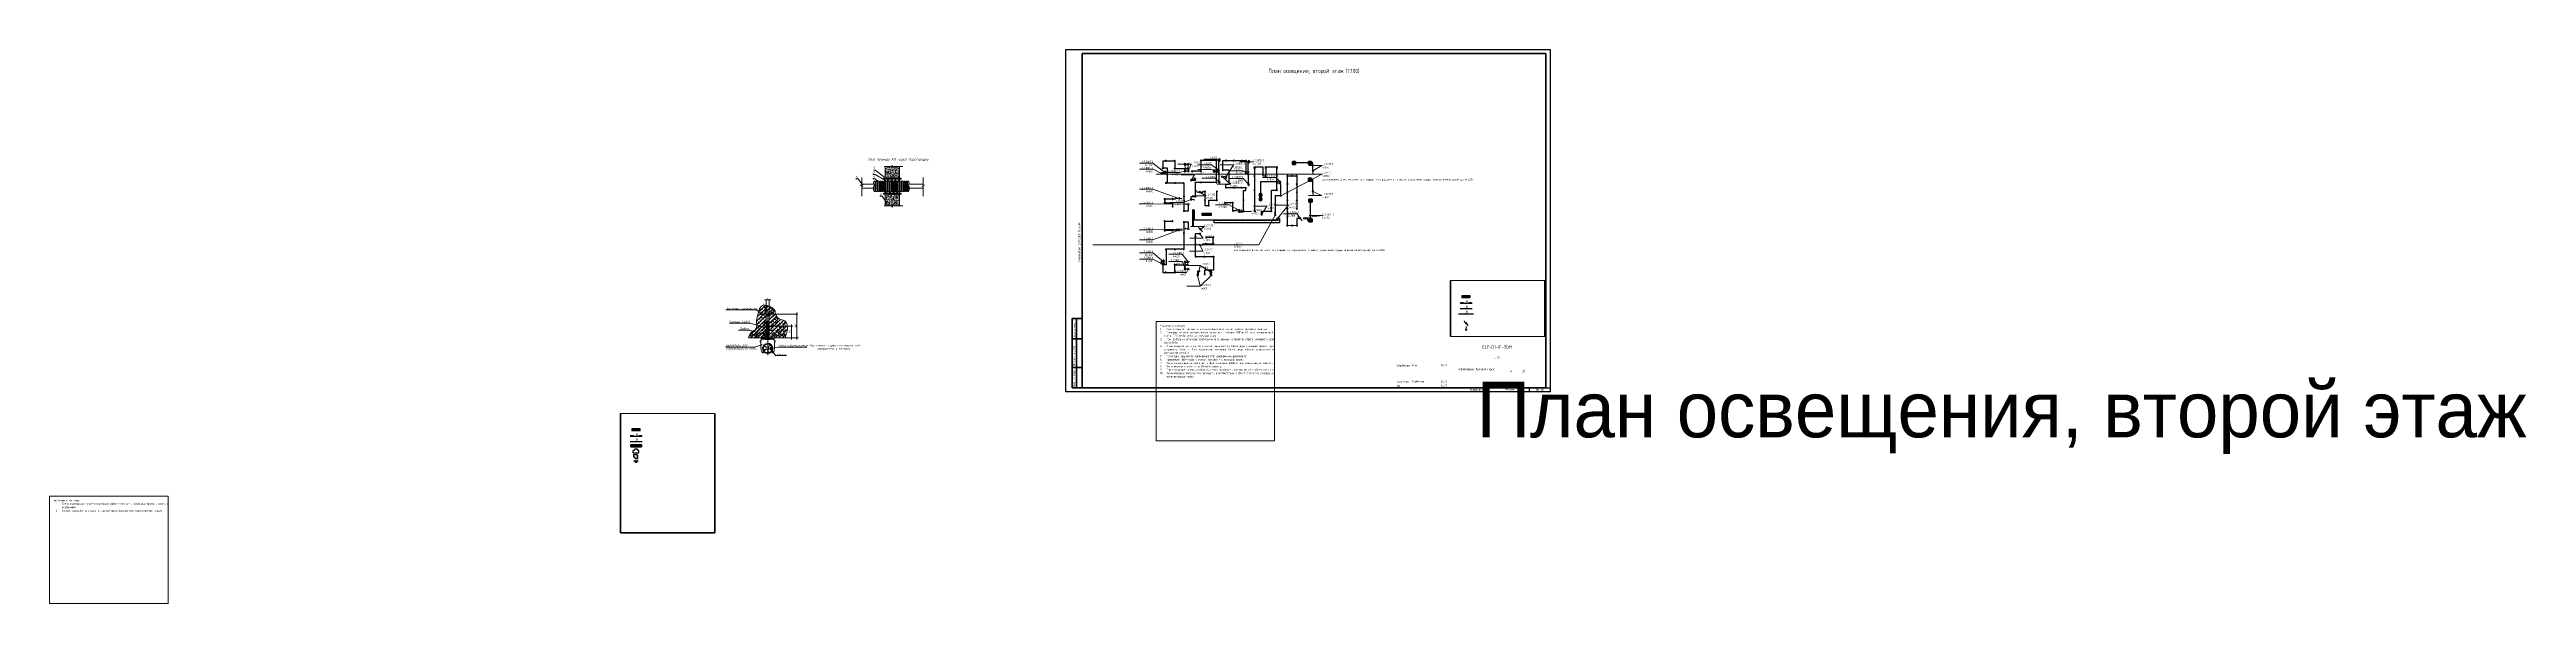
# Paper-space layout 'Свет 2 эт' of a CAD drawing. Header units: millimetres. Extents: x -1246 to 1792, y -260 to 420.
# The model-space entities are those that its viewports show. They can reach past a viewport. Long polylines and large blocks are cut down to what shows.
import ezdxf
from ezdxf import colors
from ezdxf.entities.mleader import LeaderData, LeaderLine
from ezdxf.enums import TextEntityAlignment as Align
from ezdxf.math import Vec2, Vec3

# ---------------------------------------------------------------- set-up
doc = ezdxf.new("R2018")
doc.units = ezdxf.units.MM
doc.set_wipeout_variables(frame=1)
doc.linetypes.add('JIS_02_0.7', pattern=[1.35, 0.75, -0.6])
doc.layers.get('0').update_dxf_attribs({"plot": 0})
doc.layers.add('0_UNC Defpoints ЭОМ', color=6, linetype='Continuous', plot=False)
doc.layers.add('Отключено', color=104, linetype='Continuous', plot=False)
for name, color, linetype in [('0_UNC_0 Лоток', 1, 'Continuous'), ('0_UNC_0 Щит', 1, 'Continuous'), ('0_UNC_1 Сети. Трассы', 1, 'Continuous'), ('0_UNC_1 СКК. Оборудование', 1, 'Continuous'), ('0_UNC_1 СКК. Трассы', 1, 'Continuous'), ('0_UNC_12 ДСУП. Трассы', 104, 'Continuous'), ('0_UNC_2 Розетки. Трассы', 1, 'Continuous'), ('0_UNC_3 Свет. Выключатели 230', 1, 'Continuous'), ('0_UNC_3 Свет. Трассы', 1, 'Continuous'), ('0_UNC_4 LED. Выключатели', 1, 'Continuous'), ('0_UNC_9 ВК. Оборудование', 5, 'Continuous'), ('0_Рамка', 7, 'Continuous'), ('ЩР.2', 1, 'Continuous')]:
    doc.layers.add(name, color=color, linetype=linetype)
doc.layers.add('0_UNC_3 Свет. Оборудование', color=7, linetype='Continuous', true_color=0x991b1e)
doc.layers.add('Таблицы', color=7, linetype='Continuous', lineweight=13)
doc.styles.add('GOST 2.304 A', font='GOST2304A_0.ttf')
doc.styles.add('PDF ISOCPEUR', font='isocpeur.ttf')
doc.styles.add('PDF ISOCPEUR Italic', font='isocpeui.ttf')
doc.styles.get("Standard").update_dxf_attribs({"font": 'arial.ttf'})
doc.styles.add('Unecom', font='GOST2304A_0.ttf', dxfattribs={"height": 2.5})
doc.styles.add('СГЕНЕРИР_СТИЛЬ_1', font='')
doc.styles.add('СПДС', font='isocpeur.ttf', dxfattribs={"width": 0.8, "height": 2.5})
doc.styles.get('СГЕНЕРИР_СТИЛЬ_1').set_extended_font_data('Arial Кириллический')
pattern_1 = [(0, (-2.5674, 3.856), (0, 6.985), [5.08, -1.905]), (90, (-2.5674, 3.856), (-6.985, 4e-16), [5.08, -1.905])]

# ---------------------------------------------------------------- blocks, each defined once
blk = doc.blocks.new('Проход2')
at = {"layer": 'Таблицы'}
for points in [[(-35.9, 27.1), (-36, 27.3), (-41.6, 34.8), (-42, 34.8), (-44.6, 34.8)], [(-37.3, 36.6), (-37.3, 27.2), (-39, 27), (-35.7, 25.7), (-37.3, 25.4), (-37.3, 13.7)], [(-7.7, 32.9), (-7.9, 33), (-20.8, 40.3), (-21.2, 40.3), (-23.7, 40.3)], [(-16.8, 31.5), (-16.9, 31.6), (-20.8, 34.8), (-21.2, 34.8), (-23.7, 34.8)], [(-7, 35.3), (-7.1, 35.4), (-20.8, 45.8), (-21.2, 45.8), (-22.5, 45.8)], [(-21.8, 32.3), (-20.4, 32.3), (-20.4, 26), (-20.4, 19.6), (-21.8, 19.6), (-21.8, 26), (-21.8, 26.4)], [(-19.4, 20.4), (-20.4, 20.4), (-20.4, 26), (-20.4, 31.5), (-19.4, 31.5)], [(-18, 20.4), (-18, 26), (-18, 19.6), (-19.4, 19.6), (-19.4, 26), (-19.4, 32.3), (-18, 32.3), (-18, 26), (-18, 31.5), (-17, 31.5)], [(-18, 31.5), (-18, 26), (-18, 20.4), (-17, 20.4)], [(-14.6, 20.4), (-15.6, 20.4), (-15.6, 26), (-15.6, 19.6), (-17, 19.6), (-17, 26), (-17, 32.3), (-15.6, 32.3), (-15.6, 26), (-15.6, 31.5), (-14.6, 31.5)], [(-13.2, 20.4), (-13.2, 26), (-13.2, 19.6), (-14.6, 19.6), (-14.6, 26), (-14.6, 32.3), (-13.2, 32.3), (-13.2, 26), (-13.2, 31.5), (-12.3, 31.5)], [(-13.2, 31.5), (-13.2, 26), (-13.2, 20.4), (-12.3, 20.4)], [(-9.9, 20.4), (-10.9, 20.4), (-10.9, 26), (-10.9, 19.6), (-12.3, 19.6), (-12.3, 26), (-12.3, 32.3), (-10.9, 32.3), (-10.9, 26), (-10.9, 31.5), (-9.9, 31.5)], [(-10.4, 34.5), (-9.8, 35.1), (-9.1, 35.8)], [(-8.5, 20.4), (-8.5, 26), (-8.5, 19.6), (-9.9, 19.6), (-9.9, 26), (-9.9, 32.3), (-8.5, 32.3), (-8.5, 26), (-8.5, 31.5), (-7.5, 31.5)], [(-9.7, 50.2), (-0.2, 50.2), (0, 51.9), (1.3, 48.6), (1.6, 50.2), (13.3, 50.2)], [(-8.8, 34.5), (-7.5, 35.8)], [(-8.5, 31.5), (-8.5, 26), (-8.5, 20.4), (-7.5, 20.4)], [(-8.3, 50.2), (-8.3, 35.8)], [(-8.3, 47.2), (-8.2, 47.3)], [(-8.2, 47), (-8.3, 47.3)], [(-8.3, 47.1), (-8.2, 47.1)], [(-8.3, 45.9), (-8.3, 45.9)], [(-8.3, 45.4), (-8.1, 45.5)], [(-8.3, 45.4), (-8.2, 45.3)], [(-8.3, 45), (-8.3, 45)], [(-8.3, 43.7), (-8.3, 43.7)], [(-8.3, 41.6), (-8.3, 41.6)], [(-8.3, 34.5), (-8.3, 32.3)], [(-7.9, 32.3), (-8.3, 32.7)], [(-8.2, 48.9), (-8.2, 48.9)], [(-8.2, 47.9), (-8.2, 47.9)], [(-8.2, 46.9), (-8.2, 46.9)], [(-8.2, 45.3), (-8.1, 45.5)], [(-8, 42.6), (-8.2, 42.6), (-8.1, 42.8)], [(-8.2, 42.6), (-8.2, 42.8)], [(-8.1, 49.9), (-8.1, 49.9)], [(-8.1, 48.3), (-8.1, 48.3)], [(-8.1, 46.9), (-8.1, 46.9)], [(-8.1, 46.4), (-8.1, 46.4)], [(-8.1, 45.9), (-8.1, 45.9)], [(-8.1, 43.7), (-7.8, 43.9)], [(-8.1, 43.7), (-7.8, 43.7)], [(-8, 39.9), (-7.8, 40)], [(-8, 39.9), (-7.8, 39.8), (-7.8, 40)], [(-8, 39.5), (-8, 39.5)], [(-8, 37.2), (-8, 37.2)], [(-8, 36), (-8, 36)], [(-7.9, 48.5), (-7.9, 48.5)], [(-7.9, 44.7), (-7.9, 44.7)], [(-7.8, 43.6), (-7.9, 43.9)], [(-7.9, 41), (-7.9, 41)], [(-7.9, 40.6), (-7.9, 40.6)], [(-7.8, 46.5), (-7.8, 46.5)], [(-7.8, 44.9), (-7.8, 44.9)], [(-7.8, 42.8), (-7.8, 42.8)], [(-7.6, 40.4), (-7.8, 40.4), (-7.6, 40.6)], [(-7.7, 40.3), (-7.8, 40.5)], [(-7.8, 39), (-7.8, 39)], [(-7.7, 50.2), (-7.7, 50.2)], [(-7.7, 45.2), (-7.7, 45.2)], [(-7.7, 43.3), (-7.7, 43.3)], [(-7.7, 40.3), (-7.5, 40.5)], [(-7.7, 40.3), (-7.4, 40.3)], [(-7.7, 37.4), (-7.7, 37.4)], [(-7.7, 36.3), (-7.7, 36.3)], [(-7.6, 47.6), (-7.4, 47.6)], [(-7.6, 47.6), (-7.5, 47.5), (-7.4, 47.6)], [(-7.5, 49.8), (-7.5, 49.8)], [(-7.5, 42.8), (-7.5, 42.8)], [(-7.5, 41.7), (-7.5, 41.7)], [(-7.5, 40.3), (-7.5, 40.5)], [(-7.5, 37.5), (-7.5, 37.5)], [(-5.1, 20.4), (-6.1, 20.4), (-6.1, 26), (-6.1, 19.6), (-7.5, 19.6), (-7.5, 26), (-7.5, 32.3), (-6.1, 32.3), (-6.1, 26), (-6.1, 31.5), (-5.1, 31.5)], [(-7.4, 47.1), (-7.4, 47.1)], [(-7.4, 38.2), (-7.2, 38.3)], [(-7.3, 38.1), (-7.4, 38.3)], [(-7.4, 38.1), (-7.2, 38.1)], [(-7.1, 49.1), (-7.3, 49.1), (-7.2, 49.3)], [(-7.3, 49.1), (-7.3, 49.3)], [(-7.3, 48.1), (-7.3, 48.1)], [(-7.3, 42.1), (-7, 42.2)], [(-7.3, 42.1), (-7.1, 42), (-7, 42.1)], [(-7.3, 42.1), (-7.3, 42.1)], [(-7.3, 36.9), (-7, 37.2)], [(-7.3, 37), (-7, 36.9)], [(-7.2, 47.9), (-7.2, 47.9)], [(-7.2, 44.1), (-7.2, 44.1)], [(-7.2, 40.7), (-7.2, 40.7)], [(-7.2, 40.3), (-7.2, 40.3)], [(-7.2, 40.2), (-7.2, 40.2)], [(-7.2, 36.6), (-7.2, 36.6)], [(-7.1, 46.7), (-7.1, 46.7)], [(-7, 36.9), (-7.1, 37.1)], [(-7.1, 36.3), (-7.1, 36.3)], [(-7, 46), (-7, 46)], [(-7, 39.3), (-7, 39.3)], [(-7, 38.3), (-7, 38.3)], [(-7, 37.3), (-7, 37.3)], [(-6.8, 35.9), (-7, 35.9), (-6.8, 36.1)], [(-6.9, 35.9), (-7, 36.1)], [(-6.9, 49.7), (-6.6, 49.8)], [(-6.9, 49.7), (-6.7, 49.6), (-6.7, 49.8)], [(-6.9, 49.4), (-6.9, 49.4)], [(-6.7, 46.9), (-6.9, 46.9), (-6.8, 47.1)], [(-6.9, 46.8), (-6.9, 47)], [(-6.9, 42.2), (-6.9, 42.2)], [(-6.9, 41.2), (-6.9, 41.2)], [(-6.9, 40.2), (-6.9, 40.2)], [(-6.9, 39), (-6.9, 39)], [(-6.9, 38.6), (-6.9, 38.6)], [(-6.9, 37.5), (-6.9, 37.5)], [(-6.9, 36.6), (-6.7, 36.7), (-6.8, 36.5), (-6.9, 36.6)], [(-6.8, 45.2), (-6.8, 45.2)], [(-6.8, 44.2), (-6.8, 44.2)], [(-6.8, 43.2), (-6.8, 43.2)], [(-6.8, 42.9), (-6.8, 42.9)], [(-6.8, 37.1), (-6.8, 37.1)], [(-6.7, 48.1), (-6.7, 48.1)], [(-6.7, 47.2), (-6.7, 47.2)], [(-6.7, 46.2), (-6.7, 46.2)], [(-6.7, 43.9), (-6.7, 43.9)], [(-6.7, 43.6), (-6.7, 43.6)], [(-6.6, 50.1), (-6.6, 50.1)], [(-6.6, 49.3), (-6.6, 49.3)], [(-6.6, 49.1), (-6.6, 49.1)], [(-6.6, 48.2), (-6.6, 48.2)], [(-6.6, 36.5), (-6.6, 36.5)], [(-6.5, 48.2), (-6.5, 48.2)], [(-6.5, 46.3), (-6.5, 46.3)], [(-6.3, 44.6), (-6.5, 44.7), (-6.4, 44.8)], [(-6.5, 44.6), (-6.5, 44.8)], [(-6.5, 44.2), (-6.3, 44.3), (-6.4, 44.1), (-6.5, 44.2)], [(-6.5, 35.9), (-6.5, 35.9)], [(-6.5, 32.3), (-4.3, 34.5), (-3, 35.8)], [(-6.4, 41.8), (-6.4, 41.8)], [(-6.3, 47.2), (-6.3, 47.2)], [(-6.3, 40.5), (-6.3, 40.5)], [(-6.2, 48.8), (-6.2, 48.8)], [(-6.2, 45), (-6.2, 45)], [(-6.2, 41.3), (-6.2, 41.3)], [(-6.2, 38.7), (-6, 38.8)], [(-6.2, 38.7), (-6.1, 38.6), (-6, 38.8)], [(-6.2, 37.5), (-6.2, 37.5)], [(-6.1, 46.8), (-6.1, 46.8)], [(-6.1, 45.1), (-6.1, 45.1)], [(-6.1, 43.2), (-6.1, 43.2)], [(-6.1, 43.1), (-6.1, 43.1)], [(-5.9, 42.4), (-6.1, 42.4), (-5.9, 42.6)], [(-6, 42.4), (-6.1, 42.6)], [(-6.1, 39.8), (-6.1, 39.8)], [(-6.1, 39.3), (-6.1, 39.3)], [(-6.1, 38.7), (-6.1, 38.7)], [(-6, 44), (-6, 44)], [(-5.9, 49.7), (-5.9, 49.7)], [(-5.9, 45.1), (-5.9, 45.1)], [(-5.9, 37.4), (-5.9, 37.4)], [(-5.9, 34.5), (-4.6, 35.8)], [(-5.8, 49.4), (-5.8, 49.4)], [(-5.8, 46.4), (-5.6, 46.5)], [(-5.8, 46.4), (-5.7, 46.3), (-5.6, 46.4)], [(-5.8, 37.7), (-5.8, 37.7)], [(-5.7, 49.9), (-5.5, 50.2)], [(-5.7, 50), (-5.4, 50)], [(-5.7, 42), (-5.7, 42)], [(-5.5, 40.2), (-5.7, 40.2), (-5.5, 40.4)], [(-5.6, 40.2), (-5.7, 40.3)], [(-5.7, 40.1), (-5.7, 40.1)], [(-3.4, 32.3), (-5.7, 34.5)], [(-5.6, 43), (-5.6, 43)], [(-5.6, 36.5), (-5.6, 36.5)], [(-5.5, 49.9), (-5.5, 50.2)], [(-5.5, 48.4), (-5.5, 48.4)], [(-5.5, 48.2), (-5.5, 48.2)], [(-5.5, 46.6), (-5.5, 46.6)], [(-5.5, 44.4), (-5.5, 44.4)], [(-5.5, 40.9), (-5.3, 41)], [(-5.5, 40.9), (-5.4, 40.8), (-5.3, 41)], [(-5.5, 40.6), (-5.5, 40.6)], [(-5.5, 39.5), (-5.5, 39.5)], [(-5.5, 38.5), (-5.5, 38.5)], [(-5.5, 37.5), (-5.5, 37.5)], [(-5.5, 36.9), (-5.5, 36.9)], [(-5.4, 42.4), (-5.4, 42.4)], [(-5.4, 41.4), (-5.4, 41.4)], [(-5.4, 40.5), (-5.4, 40.5)], [(-5.4, 39.9), (-5.4, 39.9)], [(-5.3, 49.3), (-5.3, 49.3)], [(-5.3, 46.6), (-5.1, 46.8)], [(-5.3, 46.6), (-5.1, 46.6)], [(-5.3, 44.4), (-5.3, 44.4)], [(-5.3, 43.4), (-5.3, 43.4)], [(-5.3, 40.9), (-5.3, 40.9)], [(-5.3, 38.9), (-5.3, 38.9)], [(-5.2, 48.9), (-5, 49.1)], [(-5.1, 48.9), (-5.2, 49.1)], [(-5.2, 48.9), (-5, 48.9)], [(-5.2, 47.4), (-5.2, 47.4)], [(-5.2, 46.4), (-5.2, 46.4)], [(-5.2, 46.3), (-5.2, 46.3)], [(-5.2, 45.4), (-5.2, 45.4)], [(-5.2, 45.2), (-5.2, 45.2)], [(-5.1, 38), (-5.2, 38), (-5.1, 38.1)], [(-5.2, 37.9), (-5.2, 38.1)], [(-5.2, 37), (-5.2, 37)], [(-5.1, 49.3), (-5.1, 49.3)], [(-5.1, 48.5), (-4.9, 48.6), (-5, 48.4), (-5.1, 48.5)], [(-5.1, 48.3), (-5.1, 48.3)], [(-5.1, 46.5), (-5.1, 46.8)], [(-5.1, 43.5), (-5.1, 43.5)], [(-3.7, 20.4), (-3.7, 26), (-3.7, 19.6), (-5.1, 19.6), (-5.1, 26), (-5.1, 32.3), (-3.7, 32.3), (-3.7, 26), (-3.7, 31.5), (-2.8, 31.5)], [(-5, 48.1), (-5, 48.1)], [(-5, 38.8), (-5, 38.8)], [(-4.9, 46.2), (-4.9, 46.2)], [(-4.9, 44.2), (-4.9, 44.2)], [(-4.9, 43.2), (-4.7, 43.4)], [(-4.9, 43.2), (-4.7, 43.2)], [(-4.9, 35.9), (-4.9, 35.9)], [(-4.6, 46.7), (-4.8, 46.7), (-4.6, 46.9)], [(-4.7, 46.7), (-4.8, 46.8)], [(-4.8, 43), (-4.6, 43.1)], [(-4.8, 43), (-4.6, 42.9), (-4.6, 43.1)], [(-4.8, 35.8), (-4.7, 35.9)], [(-4.8, 35.8), (-4.8, 35.9)], [(-4.7, 49.5), (-4.7, 49.5)], [(-4.7, 43.1), (-4.7, 43.4)], [(-4.7, 40.5), (-4.7, 40.5)], [(-4.7, 36.7), (-4.7, 36.7)], [(-4.6, 45), (-4.6, 45)], [(-4.6, 42.1), (-4.6, 42.1)], [(-4.6, 41), (-4.6, 41)], [(-4.5, 49.1), (-4.5, 49.1)], [(-4.5, 45.3), (-4.5, 45.3)], [(-4.5, 43.1), (-4.5, 43.1)], [(-4.5, 41.6), (-4.5, 41.6)], [(-4.5, 39.8), (-4.3, 40)], [(-4.5, 39.9), (-4.3, 39.8)], [(-4.5, 37.8), (-4.5, 37.8)], [(-4.4, 49.6), (-4.4, 49.6)], [(-4.4, 47.4), (-4.4, 47.4)], [(-4.4, 47.1), (-4.4, 47.1)], [(-4.4, 46.4), (-4.4, 46.4)], [(-4.2, 44.5), (-4.4, 44.5), (-4.2, 44.6)], [(-4.3, 44.4), (-4.4, 44.6)], [(-4.4, 43.4), (-4.4, 43.4)], [(-4.4, 39.6), (-4.4, 39.6)], [(-4.4, 37.6), (-4.2, 37.6)], [(-4.4, 37.5), (-4.3, 37.4), (-4.2, 37.6)], [(-4.4, 35.9), (-4.4, 35.9)], [(-4.3, 39.8), (-4.3, 40)], [(-4.3, 37.4), (-4.3, 37.4)], [(-4.2, 40), (-4.2, 40)], [(-4.1, 45.3), (-4.1, 45.3)], [(-4.1, 42), (-4.1, 42)], [(-4.1, 40), (-4.1, 40)], [(-4.1, 36.4), (-3.9, 36.7)], [(-4.1, 36.7), (-4.1, 36.7)], [(-4.1, 36.5), (-3.9, 36.4)], [(-4, 46.6), (-4, 46.6)], [(-4, 45.2), (-3.8, 45.3)], [(-4, 45.2), (-3.9, 45.1)], [(-3.8, 42.2), (-4, 42.3), (-3.8, 42.4)], [(-4, 39.7), (-4, 39.7)], [(-4, 38.7), (-4, 38.7)], [(-4, 37.7), (-4, 37.7)], [(-4, 36.8), (-4, 36.8)], [(-3.9, 45.1), (-3.9, 45.3)], [(-3.9, 42.6), (-3.9, 42.6)], [(-3.9, 42.2), (-3.9, 42.4)], [(-3.9, 41.6), (-3.9, 41.6)], [(-3.9, 40.6), (-3.9, 40.6)], [(-3.9, 37.9), (-3.9, 37.9)], [(-3.9, 36.4), (-3.9, 36.7)], [(-3.8, 48.5), (-3.8, 48.5)], [(-3.8, 44.7), (-3.8, 44.7)], [(-3.8, 44.6), (-3.8, 44.6)], [(-3.8, 43.6), (-3.8, 43.6)], [(-3.8, 43.3), (-3.8, 43.3)], [(-3.8, 42.2), (-3.8, 42.2)], [(-3.8, 40.9), (-3.8, 40.9)], [(-3.8, 37.2), (-3.8, 37.2)], [(-3.7, 49.3), (-3.7, 49.3)], [(-3.7, 47.5), (-3.7, 47.5)], [(-3.7, 46.6), (-3.7, 46.6)], [(-3.7, 45.6), (-3.7, 45.6)], [(-3.5, 39.8), (-3.6, 39.6), (-3.7, 39.7), (-3.5, 39.8)], [(-3.7, 38.9), (-3.7, 38.9)], [(-3.7, 37), (-3.7, 37)], [(-3.7, 31.5), (-3.7, 26), (-3.7, 20.4), (-2.8, 20.4)], [(-3.6, 49.5), (-3.6, 49.5)], [(-3.6, 48.6), (-3.6, 48.6)], [(-3.6, 48.5), (-3.6, 48.5)], [(-3.6, 47.5), (-3.6, 47.5)], [(-3.5, 43.5), (-3.5, 43.5)], [(-3.5, 41.2), (-3.5, 41.2)], [(-3.4, 40), (-3.5, 40), (-3.4, 40.2)], [(-3.5, 40), (-3.5, 40.2)], [(-3.4, 48.1), (-3.4, 48.1)], [(-3.3, 47.3), (-3.1, 47.4)], [(-3.3, 47.3), (-3.2, 47.2)], [(-3.3, 46.5), (-3.3, 46.5)], [(-3.3, 46.2), (-3.3, 46.2)], [(-3.2, 47.2), (-3.1, 47.4)], [(-3.2, 39.1), (-3.2, 39.1)], [(-3.2, 38), (-3.2, 38)], [(-2.9, 48.7), (-3.1, 48.7), (-2.9, 48.9)], [(-3.1, 40.4), (-3.1, 40.4)], [(-3, 37.8), (-3.1, 37.8), (-3, 38)], [(-3.1, 37.7), (-3.1, 37.9)], [(-3, 48.7), (-3, 48.9)], [(-3, 45), (-3, 45)], [(-3, 44.4), (-3, 44.4)], [(-3, 43.4), (-3, 43.4)], [(-3, 41.8), (-2.8, 41.9)], [(-3, 41.8), (-2.9, 41.7), (-2.8, 41.9)], [(-2.9, 48.7), (-2.9, 48.7)], [(-2.9, 43.1), (-2.9, 43.1)], [(-2.8, 49.8), (-2.8, 49.8)], [(-2.8, 49.6), (-2.8, 49.6)], [(-2.8, 49.4), (-2.8, 49.4)], [(-2.8, 45.6), (-2.8, 45.6)], [(-2.8, 41.9), (-2.8, 41.9)], [(-2.8, 38.1), (-2.8, 38.1)], [(-2.8, 37), (-2.8, 37)], [(-0.4, 20.4), (-1.3, 20.4), (-1.3, 26), (-1.3, 19.6), (-2.8, 19.6), (-2.8, 26), (-2.8, 32.3), (-1.3, 32.3), (-1.3, 26), (-1.3, 31.5), (-0.4, 31.5)], [(-2.7, 42.3), (-2.7, 42.3)], [(-2.7, 37.3), (-2.7, 37.3)], [(-2.7, 36.3), (-2.5, 36.4)], [(-2.7, 36.3), (-2.5, 36.2), (-2.5, 36.4)], [(-2.6, 49.5), (-2.4, 49.6)], [(-2.6, 49.5), (-2.5, 49.4), (-2.4, 49.6)], [(-2.6, 49.5), (-2.3, 49.4)], [(-2.6, 47.4), (-2.6, 47.4)], [(-2.5, 46.5), (-2.6, 46.5), (-2.5, 46.7)], [(-2.6, 46.5), (-2.6, 46.7)], [(-2.6, 43.6), (-2.6, 43.6)], [(-2.6, 39.9), (-2.6, 39.9)], [(-2.6, 36.2), (-2.6, 36.2)], [(-2.6, 35.9), (-2.6, 35.9)], [(-2.5, 49.4), (-2.3, 49.7)], [(-2.5, 47.7), (-2.5, 47.7)], [(-2.5, 41.9), (-2.5, 41.9)], [(-2.5, 40), (-2.5, 40)], [(-2.5, 38.9), (-2.5, 38.9)], [(-2.5, 37.9), (-2.5, 37.9)], [(-2.5, 36.9), (-2.5, 36.9)], [(-2.4, 46.5), (-2.4, 46.5)], [(-2.4, 40.9), (-2.4, 40.9)], [(-2.4, 40.2), (-2.4, 40.2)], [(-2.4, 39.9), (-2.4, 39.9)], [(-2.4, 39.2), (-2.4, 39.2)], [(-2.3, 49.4), (-2.3, 49.7)], [(-2.1, 44), (-2.1, 43.9), (-2.3, 44), (-2.1, 44.1)], [(-2.3, 43.8), (-2.3, 43.8)], [(-2.3, 42.8), (-2.3, 42.8)], [(-2.3, 41.8), (-2.3, 41.8)], [(-2.2, 49.2), (-2.2, 49.2)], [(-2.2, 46.8), (-2.2, 46.8)], [(-2.2, 46.1), (-1.9, 46.1)], [(-2.2, 45.8), (-2.2, 45.8)], [(-2.2, 45.6), (-2.2, 45.6)], [(-2.2, 44.8), (-2.2, 44.8)], [(-2.1, 44.3), (-2.2, 44.3), (-2.1, 44.5)], [(-2.2, 44.5), (-2.2, 44.5)], [(-2.2, 44.2), (-2.2, 44.4)], [(-2.1, 49.9), (-2.1, 49.9)], [(-2.1, 49.7), (-2.1, 49.7)], [(-2.1, 48.7), (-2.1, 48.7)], [(-2.1, 47.8), (-2.1, 47.8)], [(-2.1, 46.1), (-1.9, 46.3)], [(-2.1, 41.2), (-2.1, 41.2)], [(-2.1, 38.8), (-2.1, 38.8)], [(-2.1, 38.1), (-2.1, 38.1)], [(-2.1, 37.5), (-2.1, 37.5)], [(-2.1, 36.9), (-2.1, 36.9)], [(-2.1, 32.3), (0.2, 34.5), (1.5, 35.8)], [(-2, 48.7), (-2, 48.7)], [(-2, 45), (-2, 45)], [(-1.9, 46), (-1.9, 46.3)], [(-1.9, 43.5), (-1.9, 43.5)], [(-1.9, 43.4), (-1.9, 43.4)], [(-1.9, 38.5), (-1.7, 38.6)], [(-1.9, 38.5), (-1.8, 38.4)], [(-1.8, 48), (-1.8, 48)], [(-1.8, 42.7), (-1.5, 42.7)], [(-1.7, 42), (-1.8, 42.1), (-1.7, 42.2)], [(-1.8, 42), (-1.8, 42.2)], [(-1.8, 38.4), (-1.8, 38.6)], [(-1.8, 36.1), (-1.8, 36.1)], [(-1.7, 48.9), (-1.7, 48.9)], [(-1.7, 46.1), (-1.7, 46.1)], [(-1.7, 42.7), (-1.5, 42.9)], [(-1.6, 46.1), (-1.4, 46), (-1.4, 46.2)], [(-1.6, 41.4), (-1.6, 41.4)], [(-1.6, 40.3), (-1.6, 40.3)], [(-1.5, 46.1), (-1.4, 46.2)], [(-1.5, 45.7), (-1.5, 45.7)], [(-1.5, 42.7), (-1.5, 42.9)], [(-1.5, 40.3), (-1.5, 40.3)], [(-1.4, 46.8), (-1.4, 46.8)], [(-1.4, 44.9), (-1.4, 44.9)], [(-1.4, 39.8), (-1.3, 40)], [(-1.4, 39.8), (-1.4, 40)], [(-1.4, 39.8), (-1.2, 39.8)], [(-1.4, 39.3), (-1.1, 39.6)], [(-1.4, 39.4), (-1.1, 39.3)], [(-1.4, 34.5), (-0.1, 35.8)], [(-1.3, 43), (-1.3, 43)], [(-1.3, 39.3), (-1.3, 39.3)], [(-1.2, 49.5), (-1.2, 49.5)], [(-1.1, 40.5), (-1.2, 40.6), (-1, 40.7)], [(1.1, 32.3), (-1.2, 34.5)], [(-1.1, 44.7), (-1.1, 44.7)], [(-1.1, 40.5), (-1, 40.7)], [(-1.1, 39.3), (-1.1, 39.6)], [(-1.1, 37.2), (-1.1, 37.2)], [(-1.1, 36.1), (-1.1, 36.1)], [(-1, 50), (-1, 50)], [(-1, 49.7), (-1, 49.7)], [(-1, 45.9), (-1, 45.9)], [(-1, 42.2), (-1, 42.2)], [(-1, 41.8), (-1, 41.8)], [(-1, 39.1), (-1, 39.1)], [(-1, 38.4), (-1, 38.4)], [(-1, 38.1), (-1, 38.1)], [(-1, 37.6), (-0.9, 37.8)], [(-1, 37.6), (-1, 37.7)], [(-1, 37.6), (-0.8, 37.6)], [(-1, 37.2), (-1, 37.2)], [(-1, 37.1), (-1, 37.1)], [(-1, 35.9), (-0.7, 36.2)], [(-1, 36.2), (-1, 36.2)], [(-1, 36), (-0.7, 35.9)], [(-0.8, 48.5), (-0.9, 48.6), (-0.8, 48.7)], [(-0.9, 48.5), (-0.9, 48.7)], [(-0.9, 47.7), (-0.9, 47.7)], [(-0.9, 43.9), (-0.9, 43.9)], [(-0.9, 41.1), (-0.9, 41.1)], [(-0.9, 40.2), (-0.9, 40.2)], [(-0.9, 40.1), (-0.9, 40.1)], [(-0.9, 39.9), (-0.9, 39.9)], [(-0.9, 36.5), (-0.9, 36.5)], [(-0.8, 48.3), (-0.6, 48.4)], [(-0.8, 48.3), (-0.7, 48.2), (-0.6, 48.3)], [(-0.8, 46.4), (-0.8, 46.4)], [(-0.8, 44), (-0.8, 44)], [(-0.8, 43.1), (-0.8, 43.1)], [(-0.8, 42.6), (-0.8, 42.6)], [(-0.8, 42.1), (-0.8, 42.1)], [(-0.8, 41.5), (-0.8, 41.5)], [(-0.7, 35.9), (-0.8, 36.2)], [(-0.7, 47.9), (-0.7, 47.9)], [(-0.7, 47), (-0.7, 47)], [(-0.7, 46.9), (-0.7, 46.9)], [(-0.7, 46), (-0.7, 46)], [(-0.7, 45), (-0.7, 45)], [(-0.6, 50), (-0.6, 50)], [(-0.6, 49.1), (-0.6, 49.1)], [(-0.6, 49), (-0.6, 49)], [(-0.6, 48), (-0.6, 48)], [(-0.6, 38.7), (-0.6, 38.7)], [(-0.3, 46.3), (-0.5, 46.3), (-0.4, 46.5)], [(-0.5, 46.3), (-0.5, 46.5)], [(-0.5, 42.8), (-0.3, 42.9)], [(-0.5, 42.8), (-0.4, 42.7), (-0.3, 42.9)], [(-0.5, 40.5), (-0.5, 40.5)], [(-0.5, 36.8), (-0.5, 36.8)], [(-0.4, 43.3), (-0.4, 43.3)], [(2, 20.4), (1, 20.4), (1, 26), (1, 19.6), (-0.4, 19.6), (-0.4, 26), (-0.4, 32.3), (1, 32.3), (1, 26), (1, 31.5), (2, 31.5)], [(-0.3, 49), (-0.3, 49)], [(-0.3, 45.8), (-0.3, 45.8)], [(-0.3, 45.3), (-0.3, 45.3)], [(-0.3, 41.5), (-0.3, 41.5)], [(-0.3, 37.8), (-0.3, 37.8)], [(-0.2, 47.9), (-0.2, 47.9)], [(-0.2, 46), (-0.2, 46)], [(-0.2, 38.4), (-0.2, 38.4)], [(-0.2, 37.3), (0, 37.4), (0, 37.2), (-0.2, 37.3)], [(-0.2, 37.3), (-0.2, 37.3)], [(-0.1, 50.4), (0.1, 50.5)], [(-0.1, 50.4), (0, 50.3)], [(0.1, 44.1), (-0.1, 44.1), (0, 44.3)], [(-0.1, 44), (-0.1, 44.2)], [(-0.1, 42.7), (-0.1, 42.7)], [(0, 50.3), (0.1, 50.5)], [(0, 43.8), (0, 43.8)], [(0, 40.3), (0, 40.3)], [(0.1, 49.1), (0.1, 49.1)], [(0.1, 48), (0.1, 48)], [(0.1, 36.3), (0.1, 36.3)], [(0.2, 45), (0.4, 45)], [(0.2, 44.9), (0.4, 44.8), (0.4, 45)], [(0.2, 44.9), (0.2, 44.9)], [(0.3, 42.9), (0.3, 42.9)], [(0.5, 41.8), (0.3, 41.9), (0.4, 42)], [(0.3, 41.8), (0.3, 42)], [(0.3, 41.7), (0.3, 41.7)], [(0.4, 49.4), (0.4, 49.4)], [(0.4, 47), (0.4, 47)], [(0.4, 36.3), (0.4, 36.3)], [(0.5, 39.4), (0.7, 39.4), (0.7, 39.5)], [(0.5, 38.3), (0.5, 38.3)], [(0.5, 37.3), (0.5, 37.3)], [(0.5, 37.2), (0.5, 37.2)], [(0.6, 49), (0.9, 49.2)], [(0.6, 49), (0.9, 49)], [(0.6, 41.8), (0.6, 41.8)], [(0.6, 41.3), (0.6, 41.3)], [(0.6, 40.3), (0.6, 40.3)], [(0.6, 39.6), (0.6, 39.6)], [(0.6, 39.5), (0.7, 39.5)], [(0.6, 39.3), (0.6, 39.3)], [(0.6, 38.5), (0.6, 38.5)], [(0.7, 50), (0.7, 50)], [(0.7, 46.2), (0.7, 46.2)], [(0.7, 44.9), (0.7, 44.9)], [(0.7, 44.2), (0.7, 44.2)], [(0.7, 43.9), (0.7, 43.9)], [(0.7, 43.2), (0.7, 43.2)], [(0.7, 42.5), (0.7, 42.5)], [(0.7, 42.3), (0.7, 42.3)], [(0.7, 39.9), (0.7, 39.9)], [(0.9, 39.6), (0.7, 39.6), (0.8, 39.8)], [(0.8, 39.6), (0.7, 39.8)], [(0.7, 38.7), (0.7, 38.7)], [(0.9, 48.9), (0.8, 49.2)], [(0.8, 48), (0.8, 48)], [(0.8, 47.2), (0.8, 47.2)], [(0.8, 46.4), (0.8, 46.4)], [(0.8, 46.2), (0.8, 46.2)], [(0.8, 45.2), (0.8, 45.2)], [(0.8, 44.2), (0.8, 44.2)], [(0.8, 40.5), (0.8, 40.5)], [(0.8, 36.7), (0.8, 36.7)], [(0.9, 49.2), (0.9, 49.2)], [(0.9, 49.2), (0.9, 49.2)], [(0.9, 48.2), (0.9, 48.2)], [(0.9, 47.1), (1.1, 47.2)], [(0.9, 47.1), (1.1, 47), (1.1, 47.2)], [(0.9, 37.5), (0.9, 37.5)], [(1, 49), (1, 49)], [(1, 45.6), (1.2, 45.8)], [(1, 45.6), (1.3, 45.6)], [(1, 38.7), (1, 38.7)], [(1.1, 42.8), (1.1, 42.8)], [(1.3, 37.4), (1.1, 37.4), (1.3, 37.6)], [(1.2, 37.4), (1.1, 37.6)], [(1.1, 36.8), (1.1, 36.8)], [(1.4, 48.3), (1.2, 48.4), (1.3, 48.5)], [(1.2, 48.3), (1.2, 48.5)], [(1.2, 48.2), (1.2, 48.2)], [(1.3, 45.5), (1.2, 45.8)], [(1.2, 43.3), (1.2, 43.3)], [(1.3, 41.6), (1.5, 41.7), (1.4, 41.5), (1.2, 41.6)], [(1.3, 39.7), (1.3, 39.7)], [(1.4, 49.3), (1.4, 49.3)], [(1.4, 47.9), (1.4, 47.9)], [(1.4, 46), (1.4, 46)], [(1.4, 45.6), (1.4, 45.6)], [(1.4, 42.2), (1.7, 42.4)], [(1.4, 42.3), (1.7, 42.2)], [(1.4, 41.8), (1.4, 41.8)], [(1.4, 40.7), (1.4, 40.7)], [(1.4, 38.1), (1.4, 38.1)], [(1.5, 46.1), (1.5, 46.1)], [(1.5, 45), (1.5, 45)], [(1.8, 46.1), (1.6, 46.1), (1.7, 46.3)], [(1.7, 46.1), (1.6, 46.3)], [(1.7, 42.2), (1.6, 42.4)], [(1.6, 40.2), (1.6, 40.2)], [(1.6, 36.1), (1.8, 36.2)], [(1.6, 36.1), (1.7, 36), (1.8, 36.2)], [(1.7, 49.3), (1.9, 49.3), (1.8, 49.1), (1.7, 49.2)], [(1.7, 38.7), (1.7, 38.7)], [(1.8, 44.8), (1.8, 44.8)], [(1.8, 44), (1.8, 44)], [(1.8, 42.9), (1.8, 42.9)], [(1.8, 38.8), (2.1, 39.1)], [(1.8, 38.9), (2.1, 38.8)], [(2, 49.4), (2, 49.4)], [(2, 49.3), (2, 49.3)], [(2, 43.9), (2.2, 44.1)], [(2.1, 43.9), (2, 44)], [(2, 43.9), (2.2, 43.9)], [(2, 43.8), (2.2, 43.8)], [(2, 43.7), (2.1, 43.6), (2.2, 43.8)], [(2.1, 38.8), (2, 39.1)], [(2, 37.6), (2, 37.6)], [(2, 37.1), (2, 37.1)], [(2, 36.6), (2, 36.6)], [(2, 36.6), (2, 36.6)], [(4.4, 20.4), (3.4, 20.4), (3.4, 26), (3.4, 19.6), (2, 19.6), (2, 26), (2, 32.3), (3.4, 32.3), (3.4, 26), (3.4, 31.5), (4.4, 31.5)], [(2.1, 41.9), (2.1, 41.9)], [(2.1, 40.8), (2.1, 40.8)], [(2.1, 40.5), (2.1, 40.5)], [(2.1, 39.5), (2.1, 39.5)], [(2.1, 38.5), (2.1, 38.5)], [(2.2, 43.5), (2.2, 43.5)], [(2.2, 42.5), (2.2, 42.5)], [(2.2, 41.7), (2.2, 41.7)], [(2.2, 41.5), (2.2, 41.5)], [(2.2, 39.8), (2.2, 39.8)], [(2.3, 47.3), (2.3, 47.3)], [(2.3, 46.4), (2.3, 46.4)], [(2.3, 46.2), (2.3, 46.2)], [(2.3, 45.4), (2.3, 45.4)], [(2.3, 44.5), (2.3, 44.5)], [(2.3, 38.3), (2.5, 38.4)], [(2.3, 38.2), (2.5, 38.1), (2.5, 38.3)], [(2.4, 48.4), (2.4, 48.4)], [(2.4, 47.4), (2.4, 47.4)], [(2.4, 46.5), (2.4, 46.5)], [(2.4, 46.3), (2.4, 46.3)], [(2.4, 42.8), (2.4, 42.8)], [(2.6, 41.7), (2.4, 41.7), (2.6, 41.8)], [(2.5, 41.6), (2.4, 41.8)], [(2.4, 39), (2.4, 39)], [(2.4, 32.3), (4.7, 34.5), (6, 35.8)], [(2.5, 49.4), (2.5, 49.4)], [(2.5, 44.5), (2.5, 44.5)], [(2.5, 40.8), (2.5, 40.8)], [(2.5, 39.8), (2.5, 39.8)], [(2.5, 37), (2.5, 37)], [(2.6, 49), (2.6, 49)], [(2.6, 48.3), (2.6, 48.3)], [(2.6, 45.2), (2.6, 45.2)], [(2.6, 38.6), (2.6, 38.6)], [(2.7, 45.9), (2.9, 46)], [(2.7, 45.9), (2.8, 45.8), (2.9, 46)], [(2.7, 36.7), (2.7, 36.7)], [(2.7, 36.6), (2.7, 36.6)], [(2.8, 43.2), (2.8, 43.2)], [(3, 39.4), (2.8, 39.5), (3, 39.6)], [(2.9, 39.4), (2.8, 39.6)], [(2.8, 37.7), (2.8, 37.7)], [(2.9, 43.1), (2.9, 43.1)], [(2.9, 42), (2.9, 42)], [(3, 47.8), (3, 47.8)], [(3, 47.4), (3, 47.4)], [(3, 45.9), (3, 45.9)], [(3.2, 40.5), (3.2, 40.3), (3, 40.4), (3.2, 40.5)], [(3.1, 48.4), (3.1, 48.4)], [(3.1, 42.1), (3.1, 42.1)], [(3.1, 38.4), (3.1, 38.4)], [(3.1, 34.5), (4.4, 35.8)], [(3.2, 49.6), (3.2, 49.6)], [(3.2, 45.9), (3.2, 45.9)], [(3.2, 41), (3.2, 41)], [(3.2, 40.1), (3.2, 40.1)], [(3.4, 37.2), (3.2, 37.2), (3.4, 37.4)], [(3.5, 48.2), (3.3, 48.2), (3.5, 48.3)], [(3.4, 48.1), (3.3, 48.3)], [(3.3, 37.2), (3.3, 37.4)], [(5.6, 32.3), (3.3, 34.5)], [(3.4, 48), (3.6, 48.1)], [(3.4, 48), (3.6, 47.9), (3.6, 48.1)], [(3.4, 46.3), (3.4, 46.3)], [(3.4, 44.7), (3.4, 44.7)], [(3.4, 42.8), (3.4, 42.8)], [(3.5, 49.3), (3.5, 49.3)], [(3.5, 38.9), (3.5, 38.9)], [(3.5, 37.8), (3.5, 37.8)], [(3.5, 37.7), (3.5, 37.7)], [(3.5, 36.8), (3.5, 36.8)], [(3.6, 40.7), (3.6, 40.7)], [(3.6, 39.7), (3.6, 39.7)], [(3.6, 38.7), (3.6, 38.7)], [(3.6, 37), (3.6, 37)], [(3.9, 45.9), (3.7, 46), (3.9, 46.1)], [(3.8, 45.9), (3.7, 46.1)], [(3.7, 44.2), (3.7, 44.2)], [(3.7, 43.2), (3.7, 43.2)], [(3.7, 42.6), (4, 42.7)], [(3.7, 42.7), (3.7, 42.7)], [(3.7, 42.5), (3.9, 42.4), (4, 42.6)], [(3.7, 41.7), (3.7, 41.7)], [(3.8, 48.5), (4, 48.7)], [(3.8, 48.5), (4, 48.5)], [(3.8, 48.5), (3.8, 48.5)], [(3.8, 45.6), (3.8, 45.6)], [(3.8, 44.7), (3.8, 44.7)], [(3.8, 43.7), (3.8, 43.7)], [(3.8, 41.6), (3.8, 41.6)], [(3.8, 39.7), (3.8, 39.7)], [(3.9, 49.6), (3.9, 49.6)], [(3.9, 48.6), (3.9, 48.6)], [(3.9, 47.6), (3.9, 47.6)], [(3.9, 46.6), (3.9, 46.6)], [(3.9, 36.8), (3.9, 36.8)], [(4, 49.6), (4, 49.6)], [(4, 48.4), (4, 48.7)], [(4, 46.2), (4, 46.2)], [(4, 42.1), (4, 42.1)], [(4.1, 50.2), (4.2, 50.2)], [(4.1, 50.2), (4.3, 50.1), (4.3, 50.2)], [(4.3, 43.7), (4.1, 43.7), (4.3, 43.9)], [(4.2, 43.7), (4.1, 43.9)], [(4.1, 43.1), (4.1, 43.1)], [(4.1, 39.3), (4.1, 39.3)], [(4.1, 37.1), (4.3, 37.1)], [(4.1, 37.1), (4.2, 37), (4.3, 37.1)], [(4.2, 48.9), (4.2, 48.9)], [(4.2, 47.5), (4.2, 47.5)], [(4.2, 46.8), (4.2, 46.8)], [(4.2, 45.1), (4.4, 45.3)], [(4.2, 45.1), (4.4, 45.1)], [(4.2, 38.5), (4.2, 38.5)], [(4.3, 48.6), (4.3, 48.6)], [(4.3, 44.8), (4.3, 44.8)], [(4.3, 41.1), (4.3, 41.1)], [(4.3, 40.1), (4.3, 40.1)], [(4.3, 39), (4.3, 39)], [(4.3, 37.3), (4.3, 37.3)], [(4.3, 36.6), (4.3, 36.6)], [(4.4, 45), (4.4, 45.3)], [(4.4, 44.3), (4.4, 44.3)], [(4.4, 43.1), (4.4, 43.1)], [(6.8, 20.4), (5.8, 20.4), (5.8, 26), (5.8, 19.6), (4.4, 19.6), (4.4, 26), (4.4, 32.3), (5.8, 32.3), (5.8, 26), (5.8, 31.5), (6.8, 31.5)], [(4.5, 47.7), (4.5, 47.7)], [(4.5, 45.4), (4.5, 45.4)], [(4.7, 44.8), (4.6, 44.6), (4.5, 44.7), (4.7, 44.8)], [(4.6, 49.7), (4.6, 49.7)], [(4.6, 45.8), (4.6, 45.8)], [(4.6, 41.7), (4.8, 42)], [(4.6, 41.8), (4.8, 41.7)], [(4.7, 41.5), (4.6, 41.5), (4.7, 41.7)], [(4.6, 41.4), (4.6, 41.6)], [(4.6, 38), (4.6, 38)], [(4.8, 43.3), (4.8, 43.3)], [(4.8, 41.7), (4.8, 42)], [(4.8, 40), (4.8, 40)], [(4.8, 39.2), (5, 39.3)], [(4.8, 39.2), (4.9, 39.1), (5, 39.3)], [(4.8, 38.7), (4.8, 38.7)], [(4.9, 49.9), (4.9, 49.9)], [(4.9, 46.2), (4.9, 46.2)], [(4.9, 42.4), (4.9, 42.4)], [(4.9, 35.9), (4.9, 35.9)], [(5, 50.2), (5, 50.2)], [(5, 50.2), (5.2, 50.2)], [(5, 48.7), (5, 48.7)], [(5, 44.7), (5, 44.7)], [(5, 42.7), (5, 42.7)], [(5.1, 39.2), (5, 39.3), (5.1, 39.4)], [(5, 39.2), (5, 39.4)], [(5, 38.3), (5.2, 38.6)], [(5, 38.4), (5.2, 38.3)], [(5, 37.9), (5, 37.9)], [(5, 37), (5, 37)], [(5, 36), (5, 36)], [(5.1, 50.2), (5.1, 50.2)], [(5.1, 49.3), (5.1, 49.3)], [(5.1, 41.2), (5.1, 41.2)], [(5.1, 40.9), (5.1, 40.9)], [(5.1, 40.2), (5.1, 40.2)], [(5.1, 39.9), (5.1, 39.9)], [(5.1, 38.9), (5.1, 38.9)], [(5.2, 46.9), (5.4, 46.9)], [(5.2, 46.8), (5.3, 46.7), (5.4, 46.9)], [(5.2, 45.5), (5.2, 45.5)], [(5.2, 43.9), (5.2, 43.9)], [(5.2, 42.9), (5.2, 42.9)], [(5.2, 41.9), (5.2, 41.9)], [(5.2, 38.3), (5.2, 38.6)], [(5.2, 37), (5.2, 37)], [(5.3, 46.6), (5.3, 46.6)], [(5.3, 45.8), (5.3, 45.8)], [(5.3, 44.9), (5.3, 44.9)], [(5.4, 48.8), (5.4, 48.8)], [(5.4, 48), (5.6, 48.2)], [(5.5, 48), (5.4, 48.1)], [(5.4, 48), (5.6, 48)], [(5.4, 47.8), (5.4, 47.8)], [(5.4, 46.8), (5.4, 46.8)], [(5.4, 41.6), (5.4, 41.6)], [(5.4, 39.6), (5.4, 39.6)], [(5.4, 39.1), (5.4, 39.1)], [(5.5, 37), (5.4, 37), (5.5, 37.2)], [(5.4, 37), (5.4, 37.2)], [(5.5, 49.8), (5.5, 49.8)], [(5.5, 46.2), (5.5, 46.2)], [(5.5, 41.4), (5.7, 41.4)], [(5.5, 41.4), (5.7, 41.3), (5.7, 41.4)], [(5.6, 44.5), (5.6, 44.5)], [(5.7, 49.8), (5.7, 49.8)], [(5.7, 37), (5.7, 37)], [(5.7, 36), (5.7, 36)], [(5.8, 48.9), (5.8, 48.9)], [(6, 45.7), (5.8, 45.8), (6, 45.9)], [(5.8, 41.3), (5.8, 41.3)], [(5.8, 38.5), (5.8, 38.5)], [(5.8, 36.6), (5.8, 36.6)], [(5.8, 35.9), (6.1, 36)], [(5.8, 35.9), (5.9, 35.8)], [(6.1, 49.1), (6.1, 48.9), (5.9, 49), (6.1, 49.1)], [(5.9, 47.1), (5.9, 47.1)], [(5.9, 45.7), (5.9, 45.9)], [(5.9, 43.4), (5.9, 43.4)], [(5.9, 43.1), (5.9, 43.1)], [(5.9, 42.4), (5.9, 42.4)], [(5.9, 39.6), (5.9, 39.6)], [(5.9, 35.9), (5.9, 35.9)], [(6, 48.9), (6, 48.9)], [(6, 46.7), (6, 46.7)], [(6, 45.1), (6, 45.1)], [(6, 41.4), (6, 41.4)], [(6, 37.6), (6, 37.6)], [(6, 35.8), (6.1, 35.9)], [(6.1, 47.8), (6.1, 47.8)], [(6.1, 47.7), (6.1, 47.7)], [(6.2, 45.8), (6.2, 45.8)], [(6.2, 43.5), (6.5, 43.6)], [(6.2, 43.5), (6.4, 43.4)], [(6.2, 40.3), (6.2, 40.3)], [(6.4, 43.5), (6.3, 43.5), (6.4, 43.7)], [(6.3, 43.5), (6.3, 43.7)], [(6.4, 45.7), (6.4, 45.7)], [(6.4, 43.4), (6.4, 43.6)], [(6.4, 40), (6.4, 40)], [(6.5, 44.6), (6.5, 44.6)], [(6.5, 38.2), (6.5, 38.2)], [(6.5, 37.2), (6.5, 37.2)], [(6.5, 37.1), (6.5, 37.1)], [(6.5, 36.2), (6.5, 36.2)], [(6.6, 50.2), (6.6, 50.2)], [(6.6, 46.5), (6.6, 46.5)], [(6.6, 42.7), (6.6, 42.7)], [(6.6, 42.7), (6.6, 42.7)], [(6.6, 42.5), (6.6, 42.5)], [(6.6, 40.1), (6.6, 40.1)], [(6.6, 39.1), (6.6, 39.1)], [(6.6, 39), (6.6, 39)], [(6.6, 38.2), (6.6, 38.2)], [(6.6, 38), (6.8, 38.1), (6.7, 37.9), (6.6, 38)], [(6.7, 49.2), (6.7, 49.2)], [(6.7, 43.6), (6.7, 43.6)], [(6.7, 42.1), (6.7, 42.1)], [(6.9, 41.3), (6.7, 41.3), (6.8, 41.5)], [(6.7, 41.3), (6.7, 41.4)], [(6.7, 41.1), (6.7, 41.1)], [(6.8, 48.9), (6.8, 48.9)], [(6.8, 47.8), (6.8, 47.8)], [(6.8, 45.1), (6.8, 45.1)], [(6.8, 44.1), (6.8, 44.1)], [(6.8, 43.1), (6.8, 43.1)], [(6.8, 36.9), (6.8, 36.9)], [(6.8, 36.1), (6.8, 36.1)], [(9.1, 20.4), (8.2, 20.4), (8.2, 26), (8.2, 19.6), (6.8, 19.6), (6.8, 26), (6.8, 32.3), (8.2, 32.3), (8.2, 26), (8.2, 31.5), (9.1, 31.5)], [(6.9, 48), (7.2, 48)], [(6.9, 48), (6.9, 48)], [(6.9, 47), (6.9, 47)], [(6.9, 46.1), (6.9, 46.1)], [(6.9, 41.5), (6.9, 41.5)], [(6.9, 32.3), (9.2, 34.5), (10.5, 35.8)], [(7, 50), (7, 50)], [(7, 49), (7, 49)], [(7, 48), (7.2, 48.2)], [(7.1, 45.6), (7, 45.7), (7.2, 45.7)], [(7, 41.5), (7, 41.5)], [(7, 39.6), (7, 39.6)], [(7.1, 46.8), (7.1, 46.8)], [(7.1, 46.1), (7.1, 46.1)], [(7.1, 45.6), (7.2, 45.7)], [(7.3, 39.1), (7.1, 39.1), (7.2, 39.2)], [(7.1, 39), (7.1, 39.2)], [(7.3, 50), (7.2, 50), (7.3, 50.2)], [(7.2, 50), (7.2, 50.2)], [(7.2, 47.9), (7.2, 48.2)], [(7.2, 38.3), (7.2, 38.3)], [(7.3, 48.8), (7.3, 48.8)], [(7.3, 44.6), (7.6, 44.8)], [(7.3, 44.6), (7.6, 44.6)], [(7.3, 40.2), (7.5, 40.3)], [(7.3, 40.2), (7.4, 40.1), (7.5, 40.2)], [(7.3, 39.4), (7.3, 39.4)], [(7.4, 44.7), (7.4, 44.7)], [(7.4, 43.7), (7.4, 43.7)], [(7.4, 38.4), (7.4, 38.4)], [(7.4, 36.5), (7.4, 36.5)], [(7.5, 43), (7.5, 43)], [(7.7, 36.8), (7.5, 36.9), (7.6, 37)], [(7.5, 36.8), (7.5, 37)], [(7.6, 50.1), (7.6, 50.1)], [(7.6, 49), (7.6, 49)], [(7.7, 47.8), (7.6, 47.8), (7.7, 48)], [(7.6, 47.8), (7.6, 48)], [(7.6, 47.4), (7.6, 47.4)], [(7.6, 44.6), (7.6, 44.8)], [(7.6, 43.7), (7.6, 43.7)], [(7.6, 39.9), (7.6, 39.9)], [(7.6, 37.3), (7.6, 37.3)], [(7.6, 36.2), (7.6, 36.2)], [(7.6, 34.5), (8.9, 35.8)], [(7.7, 49.2), (7.7, 49.2)], [(7.7, 47.8), (7.9, 47.9)], [(7.7, 47.8), (7.8, 47.7)], [(7.7, 47.6), (7.7, 47.6)], [(7.7, 45.7), (7.7, 45.7)], [(7.7, 45.4), (7.7, 45.4)], [(7.7, 42.7), (7.7, 42.7)], [(7.7, 41.7), (7.7, 41.7)], [(7.7, 41.2), (8, 41.5)], [(7.7, 41.3), (8, 41.2)], [(7.7, 37.9), (7.7, 37.9)], [(7.8, 47.7), (7.9, 47.9)], [(9.2, 33.1), (7.8, 34.5)], [(7.9, 48), (7.9, 48)], [(8, 41.2), (7.9, 41.5)], [(8.1, 45.6), (8, 45.6), (8.1, 45.8)], [(8, 45.6), (8, 45.7)], [(8, 42.3), (8.2, 42.4), (8.1, 42.2), (8, 42.3)], [(8, 39.9), (8, 39.9)], [(8, 39.5), (8, 39.5)], [(8, 36.4), (8, 36.4)], [(8.1, 44.5), (8.1, 44.5)], [(8.1, 40.6), (8.1, 40.6)], [(8.1, 39.4), (8.1, 39.4)], [(8.1, 38.4), (8.1, 38.4)], [(8.1, 37.8), (8.4, 38.1)], [(8.1, 37.9), (8.4, 37.8)], [(8.1, 37.4), (8.1, 37.4)], [(8.2, 45.9), (8.2, 45.9)], [(8.2, 44.8), (8.2, 44.8)], [(8.2, 42.6), (8.2, 42.6)], [(8.2, 42.3), (8.2, 42.3)], [(8.2, 41.3), (8.2, 41.3)], [(8.2, 40.3), (8.2, 40.3)], [(8.3, 50.2), (8.3, 50.2)], [(8.3, 49.1), (8.3, 49.1)], [(8.3, 46.8), (8.3, 46.8)], [(8.3, 44.3), (8.3, 44.3)], [(8.3, 43.3), (8.3, 43.3)], [(8.3, 43), (8.3, 43)], [(8.3, 39.3), (8.3, 39.3)], [(8.4, 37.8), (8.3, 38.1)], [(8.3, 36.8), (8.6, 36.9)], [(8.3, 36.8), (8.5, 36.7), (8.5, 36.9)], [(8.6, 50), (8.6, 49.8), (8.4, 50), (8.6, 50)], [(8.4, 47.2), (8.4, 47.2)], [(8.4, 46.3), (8.4, 46.3)], [(8.4, 45.3), (8.4, 45.3)], [(8.6, 43.3), (8.4, 43.4), (8.5, 43.5)], [(8.4, 43.3), (8.4, 43.5)], [(8.4, 38.5), (8.4, 38.5)], [(8.4, 36.8), (8.4, 36.8)], [(8.5, 50.2), (8.5, 50.2)], [(8.5, 49.2), (8.5, 49.2)], [(8.5, 48.2), (8.5, 48.2)], [(8.5, 43.8), (8.5, 43.8)], [(8.5, 41.4), (8.5, 41.4)], [(8.6, 39.5), (8.6, 39.5)], [(8.7, 49.2), (8.7, 49.2)], [(8.7, 46), (8.7, 46)], [(8.7, 44.5), (8.9, 44.6)], [(8.7, 44.5), (8.9, 44.4), (8.9, 44.5)], [(8.7, 36.4), (8.7, 36.4)], [(8.8, 41.7), (8.8, 41.7)], [(9, 41.1), (8.8, 41.1), (8.9, 41.3)], [(8.8, 41.1), (8.8, 41.3)], [(8.8, 40.6), (8.8, 40.6)], [(8.9, 48.7), (8.9, 48.7)], [(9, 47.1), (9, 47.1)], [(9, 46), (9, 46)], [(9, 38.3), (9, 38.3)], [(9, 36.4), (9, 36.4)], [(9.1, 42.9), (9.1, 42.9)], [(9.1, 39.6), (9.1, 39.6)], [(9.1, 39), (9.2, 39)], [(9.1, 39), (9.2, 38.9)], [(11.5, 20.4), (10.6, 20.4), (10.6, 26), (10.6, 19.6), (9.1, 19.6), (9.1, 26), (9.1, 32.3), (10.6, 32.3), (10.6, 26), (10.6, 31.5), (11.5, 31.5)], [(9.2, 50.2), (9.2, 35.8)], [(9.2, 34.5), (9.2, 32.3)], [(13.9, 20.4), (13, 20.4), (13, 26), (13, 19.6), (11.5, 19.6), (11.5, 26), (11.5, 32.3), (13, 32.3), (13, 26), (13, 31.5), (13.9, 31.5)], [(16.3, 20.4), (15.3, 20.4), (15.3, 26), (15.3, 19.6), (13.9, 19.6), (13.9, 26), (13.9, 32.3), (15.3, 32.3), (15.3, 26), (15.3, 31.5), (16.3, 31.5)], [(18.7, 20.4), (17.7, 20.4), (17.7, 26), (17.7, 19.6), (16.3, 19.6), (16.3, 26), (16.3, 32.3), (17.7, 32.3), (17.7, 26), (17.7, 31.5), (18.7, 31.5)], [(20.1, 26.4), (20.1, 26), (20.1, 19.6), (18.7, 19.6), (18.7, 26), (18.7, 32.3), (20.1, 32.3)], [(38.2, 36.6), (38.2, 27.2), (39.9, 27), (36.7, 25.7), (38.2, 25.4), (38.2, 13.7)], [(-20.7, 28.5), (-37.3, 28.5)], [(-22.9, 23.4), (-37.3, 23.4)], [(-22.1, 20.4), (-21.8, 20.4)], [(-6.6, 5.8), (-6.7, 5.9), (-12.3, 13.5), (-12.8, 13.5), (-15, 13.5)], [(-10.4, 16.5), (-9.5, 17.4)], [(-9.7, 1.7), (-0.2, 1.7), (0, 0), (1.3, 3.3), (1.6, 1.7), (13.3, 1.7)], [(-9.3, 16.1), (-8, 17.4), (-5.3, 20)], [(-8.3, 17.4), (-8.3, 20)], [(-6.5, 17.4), (-8.3, 19.2)], [(-8.3, 1.7), (-8.3, 16.1)], [(-8.3, 14.5), (-8.3, 14.5)], [(-8.3, 12.6), (-8.3, 12.6)], [(-8.3, 9.9), (-8.3, 9.9)], [(-8.3, 9.7), (-8.2, 9.7)], [(-8.3, 6.1), (-8.3, 6.1)], [(-8.3, 6.1), (-8.3, 6.1)], [(-8.3, 4.7), (-8.3, 4.7)], [(-8.3, 3.7), (-8.3, 3.7)], [(-8.2, 8.6), (-8.2, 8.6)], [(-8.2, 6.7), (-8.2, 6.7)], [(-8.2, 5.7), (-8.2, 5.7)], [(-8.2, 2.2), (-8.2, 2.2)], [(-8.1, 13.7), (-7.9, 13.8)], [(-8.1, 13.7), (-8, 13.5), (-7.9, 13.7)], [(-8.1, 9.7), (-8.1, 9.7)], [(-8.1, 8.7), (-8.1, 8.7)], [(-8.1, 7.7), (-8.1, 7.7)], [(-8, 14.7), (-8, 14.7)], [(-8, 13.9), (-8, 13.9)], [(-8, 12.6), (-8, 12.6)], [(-8, 11.6), (-8, 11.6)], [(-8, 11), (-8, 11)], [(-8, 10.6), (-8, 10.6)], [(-7.8, 7.5), (-8, 7.5), (-7.9, 7.7)], [(-8, 7.5), (-8, 7.6)], [(-8, 7.2), (-8, 7.2)], [(-8, 6.8), (-8, 6.8)], [(-8, 3.5), (-8, 3.5)], [(-7.9, 15.6), (-7.9, 15.6)], [(-7.9, 14.6), (-7.9, 14.6)], [(-7.9, 13.6), (-7.9, 13.6)], [(-7.9, 12.7), (-7.9, 12.7)], [(-7.9, 11.4), (-7.9, 11.4)], [(-7.9, 9), (-7.9, 9)], [(-7.9, 6.5), (-7.9, 6.5)], [(-7.9, 5.4), (-7.9, 5.4)], [(-7.9, 5.2), (-7.9, 5.2)], [(-7.8, 9.5), (-7.8, 9.5)], [(-7.8, 8.2), (-7.6, 8.3), (-7.6, 8.1), (-7.8, 8.2)], [(-7.7, 16), (-7.7, 16)], [(-7.7, 13.8), (-7.5, 14)], [(-7.7, 13.8), (-7.5, 13.8)], [(-7.7, 11.8), (-7.7, 11.8)], [(-7.7, 10.8), (-7.7, 10.8)], [(-7.4, 5.3), (-7.6, 5.3), (-7.5, 5.4)], [(-7.6, 5.2), (-7.6, 5.4)], [(-7.6, 4.4), (-7.6, 4.4)], [(-7.6, 3.7), (-7.6, 3.7)], [(-7.5, 13.7), (-7.5, 14)], [(-7.5, 8.3), (-7.5, 8.3)], [(-7.5, 2.7), (-7.3, 2.8)], [(-7.5, 2.7), (-7.3, 2.6), (-7.3, 2.8)], [(-7.4, 15.8), (-7.2, 15.9)], [(-7.4, 15.8), (-7.3, 15.7), (-7.2, 15.9)], [(-7.4, 9.7), (-7.4, 9.7)], [(-7.4, 6.4), (-7.4, 6.4)], [(-7.3, 14.1), (-7.3, 14.1)], [(-7.3, 12.9), (-7.3, 12.9)], [(-7.3, 10.4), (-7.1, 10.6)], [(-7.3, 10.4), (-7.1, 10.4)], [(-7.3, 10.3), (-7.3, 10.3)], [(-7.3, 6.6), (-7.3, 6.6)], [(-7.3, 2.8), (-7.3, 2.8)], [(-7.2, 15.1), (-7.2, 15.1)], [(-7, 3), (-7.2, 3), (-7, 3.2)], [(-7.1, 3), (-7.2, 3.2)], [(-7.2, 2.3), (-7.2, 2.3)], [(-7.1, 15.6), (-7.1, 15.6)], [(-6.9, 14), (-7.1, 14), (-7, 14.2)], [(-7.1, 14), (-7.1, 14.2)], [(-7.1, 10.4), (-7.1, 10.6)], [(-7.1, 10.3), (-6.9, 10.4)], [(-7.1, 10.3), (-6.9, 10.2), (-6.9, 10.4)], [(-7.1, 7.6), (-7.1, 7.6)], [(-7.1, 6.6), (-7.1, 6.6)], [(-7, 11.9), (-7, 11.9)], [(-7, 5.2), (-7, 5.2)], [(-7, 3.3), (-7, 3.3)], [(-6.9, 13), (-6.9, 13)], [(-6.9, 9.8), (-6.9, 9.8)], [(-6.9, 7), (-6.7, 7.3)], [(-6.9, 7.1), (-6.7, 7)], [(-6.8, 5.5), (-6.8, 5.5)], [(-6.7, 4.8), (-6.5, 4.9), (-6.6, 4.7), (-6.8, 4.8)], [(-6.8, 4), (-6.8, 4)], [(-6.8, 3), (-6.8, 3)], [(-6.8, 2), (-6.8, 2)], [(-6.7, 14.5), (-6.7, 14.5)], [(-6.7, 12.5), (-6.7, 12.5)], [(-6.5, 11.8), (-6.7, 11.8), (-6.6, 12)], [(-6.6, 11.7), (-6.7, 11.9)], [(-6.7, 7), (-6.7, 7.3)], [(-6.7, 5.9), (-6.7, 5.9)], [(-6.7, 4.9), (-6.7, 4.9)], [(-6.6, 10.9), (-6.6, 10.9)], [(-6.6, 8.9), (-6.6, 8.9)], [(-6.6, 7.9), (-6.6, 7.9)], [(-6.6, 6.9), (-6.6, 6.9)], [(-6.6, 2.2), (-6.6, 2.2)], [(-6.5, 11.9), (-6.5, 11.9)], [(-6.5, 10.9), (-6.5, 10.9)], [(-6.5, 9.9), (-6.5, 9.9)], [(-6.5, 6.8), (-6.5, 6.8)], [(-6.5, 3.6), (-6.3, 3.9)], [(-6.5, 3.7), (-6.3, 3.6)], [(-6.5, 3.5), (-6.5, 3.5)], [(-6.5, 2.4), (-6.5, 2.4)], [(-6.4, 16.1), (-5, 17.4)], [(-6.4, 14.8), (-6.4, 14.8)], [(-6.4, 13.8), (-6.4, 13.8)], [(-6.4, 12.8), (-6.4, 12.8)], [(-6.4, 12.5), (-6.1, 12.6), (-6.2, 12.4), (-6.4, 12.5)], [(-6.3, 15.8), (-6.3, 15.8)], [(-6.3, 15), (-6.3, 15)], [(-6.3, 11.4), (-6.3, 11.4)], [(-6.3, 11.3), (-6.3, 11.3)], [(-6.1, 9.5), (-6.3, 9.5), (-6.1, 9.7)], [(-6.2, 9.5), (-6.3, 9.7)], [(-6.3, 8.8), (-6.3, 8.8)], [(-6.3, 7.7), (-6.3, 7.7)], [(-6.3, 7.5), (-6.3, 7.5)], [(-6.3, 3.6), (-6.3, 3.9)], [(-6.3, 3.8), (-6.3, 3.8)], [(-6.2, 13.1), (-6.2, 13.1)], [(-6.2, 13), (-6.2, 13)], [(-6.2, 9.4), (-6.2, 9.4)], [(-6.2, 9.3), (-6.2, 9.3)], [(-6.2, 5.5), (-6.2, 5.5)], [(-6.2, 1.8), (-6.2, 1.8)], [(-6.1, 16), (-6.1, 16)], [(-6.1, 14.2), (-6.1, 14.2)], [(-6.1, 3.7), (-6.1, 3.7)], [(-6, 7), (-5.8, 7.1)], [(-6, 7), (-5.9, 6.9), (-5.8, 7)], [(-6, 6.7), (-6, 6.7)], [(-5.9, 8.3), (-5.9, 8.3)], [(-5.7, 7.3), (-5.9, 7.3), (-5.7, 7.5)], [(-5.8, 7.3), (-5.9, 7.5)], [(-5.8, 12.1), (-5.8, 12.1)], [(-5.8, 6.4), (-5.8, 6.4)], [(-5.7, 12.9), (-5.7, 12.9)], [(-5.7, 4.6), (-5.7, 4.6)], [(-5.7, 3.6), (-5.7, 3.6)], [(-5.6, 14.6), (-5.4, 14.7)], [(-5.6, 14.6), (-5.5, 14.5), (-5.4, 14.7)], [(-5.6, 14.4), (-5.6, 14.4)], [(-5.6, 10.6), (-5.6, 10.6)], [(-5.6, 8.9), (-5.6, 8.9)], [(-5.6, 6.9), (-5.6, 6.9)], [(-5.6, 3.1), (-5.6, 3.1)], [(-5.5, 15.6), (-5.5, 15.6)], [(-5.5, 10), (-5.5, 10)], [(-5.5, 5.1), (-5.3, 5.3)], [(-5.4, 5.1), (-5.5, 5.2)], [(-5.5, 5.2), (-5.5, 5.2)], [(-5.5, 5.1), (-5.3, 5.1)], [(-5.2, 16), (-5.4, 16), (-5.4, 16.1), (-5.4, 16)], [(-5.4, 15.3), (-5.4, 15.3)], [(-5.4, 14.3), (-5.4, 14.3)], [(-5.4, 3.3), (-5.4, 3.3)], [(-5.4, 2.5), (-5.4, 2.5)], [(-5.3, 9.8), (-5.3, 9.8)], [(-5.3, 9.1), (-5.1, 9.2)], [(-5.3, 9.1), (-5.2, 9), (-5.1, 9.2)], [(-5.3, 4.1), (-5.3, 4.1)], [(-5.3, 3.2), (-5.3, 3.2)], [(-5.3, 2.2), (-5.3, 2.2)], [(-5.2, 7.9), (-5.2, 7.9)], [(-5.2, 7.1), (-5.2, 7.1)], [(-5.2, 6.1), (-5.2, 6.1)], [(-5.2, 5.1), (-5.2, 5.1)], [(-5.1, 14.4), (-5.1, 14.4)], [(-5.1, 13.2), (-5.1, 13.2)], [(-5.1, 12.5), (-5.1, 12.5)], [(-5.1, 9.1), (-5.1, 9.1)], [(-5.1, 8.1), (-5.1, 8.1)], [(-4.9, 2.8), (-5.1, 2.9), (-4.9, 3)], [(-5.1, 2.1), (-5.1, 2.1)], [(-4.8, 13.8), (-5, 13.8), (-4.8, 14)], [(-4.9, 13.8), (-5, 14)], [(-5, 12), (-5, 12)], [(-5, 11), (-5, 11)], [(-5, 10.1), (-5, 10.1)], [(-4.8, 3.7), (-4.8, 3.5), (-5, 3.6), (-4.8, 3.7)], [(-5, 2.8), (-5, 3)], [(-4.9, 15), (-4.9, 15)], [(-4.9, 14), (-4.9, 14)], [(-4.9, 13), (-4.9, 13)], [(-4.9, 6.7), (-4.9, 6.7)], [(-4.9, 5.8), (-4.9, 5.8)], [(-4.9, 4.7), (-4.9, 4.7)], [(-4.8, 16.1), (-3.5, 17.4), (-0.8, 20)], [(-4.8, 16), (-4.8, 16)], [(-4.8, 10.1), (-4.8, 10.1)], [(-4.7, 11.3), (-4.7, 11.3)], [(-4.7, 11.2), (-4.7, 11.2)], [(-4.7, 9.4), (-4.7, 9.4)], [(-2, 17.4), (-4.6, 20)], [(-4.6, 15.9), (-4.6, 15.9)], [(-4.6, 15.4), (-4.6, 15.4)], [(-4.6, 15.3), (-4.6, 15.3)], [(-4.6, 13.3), (-4.3, 13.3)], [(-4.4, 11.6), (-4.6, 11.6), (-4.4, 11.8)], [(-4.5, 11.6), (-4.6, 11.7)], [(-4.6, 11.6), (-4.6, 11.6)], [(-4.6, 11.3), (-4.4, 11.4)], [(-4.6, 11.3), (-4.4, 11.2)], [(-4.6, 7.8), (-4.6, 7.8)], [(-4.6, 4.1), (-4.6, 4.1)], [(-4.6, 3.7), (-4.6, 3.7)], [(-4.5, 13.3), (-4.3, 13.5)], [(-4.5, 3.6), (-4.5, 3.6)], [(-4.5, 2.1), (-4.5, 2.1)], [(-4.4, 13.3), (-4.4, 13.3)], [(-4.4, 11.2), (-4.4, 11.3)], [(-4.4, 9.6), (-4.4, 9.6)], [(-4.4, 9.1), (-4.4, 9.1)], [(-4.4, 5.8), (-4.4, 5.8)], [(-4.3, 14.4), (-4.3, 14.4)], [(-4.3, 13.2), (-4.3, 13.5)], [(-4.3, 8.2), (-4.3, 8.2)], [(-4.3, 6.3), (-4.3, 6.3)], [(-4.3, 5.8), (-4, 5.9)], [(-4.3, 5.8), (-4.1, 5.7), (-4, 5.9)], [(-4.2, 9.9), (-3.9, 9.9)], [(-4, 9.4), (-4.2, 9.4), (-4, 9.5)], [(-4.2, 5.9), (-4.2, 5.9)], [(-4.1, 12.8), (-4.1, 12.8)], [(-4.1, 9.9), (-3.9, 10.1)], [(-4.1, 9.3), (-4.1, 9.5)], [(-4.1, 7), (-4.1, 7)], [(-4, 12.3), (-4, 12.3)], [(-4, 11.2), (-4, 11.2)], [(-3.9, 15.5), (-3.9, 15.5)], [(-3.9, 13.4), (-3.6, 13.5)], [(-3.9, 13.4), (-3.7, 13.3)], [(-3.9, 10.9), (-3.9, 10.9)], [(-3.9, 9.9), (-3.9, 10.1)], [(-3.9, 7.2), (-3.9, 7.2)], [(-3.9, 5.1), (-3.9, 5.1)], [(-3.9, 3.4), (-3.9, 3.4)], [(-3.8, 14.7), (-3.8, 14.7)], [(-3.8, 6.6), (-3.5, 6.5)], [(-3.8, 4.9), (-3.8, 4.9)], [(-3.8, 3.4), (-3.8, 3.4)], [(-3.8, 3.2), (-3.8, 3.2)], [(-3.8, 2.4), (-3.8, 2.4)], [(-3.7, 13.3), (-3.7, 13.5)], [(-3.7, 10.2), (-3.7, 10.2)], [(-3.7, 9.7), (-3.7, 9.7)], [(-3.6, 7.1), (-3.7, 7.1), (-3.6, 7.3)], [(-3.7, 7.1), (-3.7, 7.3)], [(-3.7, 6.5), (-3.5, 6.8)], [(-3.7, 6.4), (-3.7, 6.4)], [(-3.7, 5.4), (-3.7, 5.4)], [(-3.7, 4.4), (-3.7, 4.4)], [(-3.6, 14.3), (-3.6, 14.3)], [(-3.6, 8.3), (-3.6, 8.3)], [(-3.6, 7.3), (-3.6, 7.3)], [(-3.5, 6.5), (-3.6, 6.8)], [(-3.5, 15.6), (-3.5, 15.6)], [(-3.5, 12.4), (-3.5, 12.4)], [(-3.5, 11.3), (-3.5, 11.3)], [(-3.5, 10.3), (-3.5, 10.3)], [(-3.5, 9.3), (-3.5, 9.3)], [(-3.3, 8), (-3.4, 7.8), (-3.5, 7.9), (-3.3, 8)], [(-3.5, 2.8), (-3.5, 2.8)], [(-3.5, 2), (-3.5, 2)], [(-3.5, 1.7), (-3.5, 1.7)], [(-3.4, 14.2), (-3.4, 14.2)], [(-3.4, 13.3), (-3.4, 13.3)], [(-3.4, 12.3), (-3.4, 12.3)], [(-3.4, 7.1), (-3.4, 7.1)], [(-3.4, 3.2), (-3.1, 3.2)], [(-3.3, 15.9), (-3.1, 16)], [(-3.2, 15.8), (-3.3, 16)], [(-3.3, 15.9), (-3.1, 15.9)], [(-3.3, 15.2), (-3.3, 15.2)], [(-3.3, 8.1), (-3.3, 8.1)], [(-3.3, 6.6), (-3.3, 6.6)], [(-3.2, 4.9), (-3.3, 4.9), (-3.2, 5.1)], [(-3.3, 4.9), (-3.3, 5.1)], [(-3.3, 3.2), (-3.1, 3.4)], [(-3.2, 13.5), (-3.2, 13.5)], [(-3.2, 12.4), (-3.2, 12.4)], [(-3.1, 3.1), (-3.2, 3.4)], [(-3.2, 2.5), (-3, 2.5)], [(-3.2, 2.4), (-3.1, 2.3), (-3, 2.5)], [(-3.1, 15.6), (-2.9, 15.7)], [(-3.1, 15.6), (-3, 15.5), (-2.9, 15.6)], [(-3.1, 11.2), (-3.1, 11.2)], [(-3.1, 9.3), (-3.1, 9.3)], [(-3, 15.8), (-3, 15.8)], [(-3, 6), (-3, 6)], [(-2.7, 13.6), (-2.9, 13.6), (-2.7, 13.8)], [(-2.8, 13.6), (-2.9, 13.8)], [(-2.9, 11.4), (-2.9, 11.4)], [(-2.9, 3.5), (-2.9, 3.5)], [(-2.8, 2.7), (-2.9, 2.7), (-2.8, 2.9)], [(-2.9, 2.6), (-2.9, 2.8)], [(-2.8, 15.6), (-2.8, 15.6)], [(-2.8, 11.9), (-2.8, 11.9)], [(-2.8, 10.1), (-2.6, 10.2)], [(-2.8, 10.1), (-2.7, 10), (-2.6, 10.2)], [(-2.8, 8.1), (-2.8, 8.1)], [(-2.8, 4.4), (-2.8, 4.4)], [(-2.8, 2.9), (-2.8, 2.9)], [(-2.7, 13.6), (-2.7, 13.6)], [(-2.7, 9.9), (-2.7, 9.9)], [(-2.7, 8.1), (-2.7, 8.1)], [(-2.7, 6.2), (-2.7, 6.2)], [(-2.7, 6.1), (-2.7, 6.1)], [(-2.7, 4), (-2.7, 4)], [(-2.7, 2.4), (-2.7, 2.4)], [(-2.6, 9.3), (-2.6, 9.3)], [(-2.6, 8.2), (-2.6, 8.2)], [(-2.5, 12.7), (-2.5, 12.7)], [(-2.3, 11.4), (-2.5, 11.4), (-2.3, 11.6)], [(-2.3, 4.5), (-2.5, 4.6), (-2.3, 4.7)], [(-2.4, 14.6), (-2.4, 14.6)], [(-2.4, 13.6), (-2.4, 13.6)], [(-2.4, 11.4), (-2.4, 11.6)], [(-2.4, 1.9), (-2.4, 1.9)], [(-2.3, 15.4), (-2.3, 15.4)], [(-2.3, 7.2), (-2.3, 7.2)], [(-2.3, 5.1), (-2.3, 5.1)], [(-2.3, 4.5), (-2.3, 4.7)], [(-2.3, 3.1), (-2.3, 3.1)], [(-2.3, 2.6), (-2.3, 2.6)], [(-2.2, 5.6), (-2.2, 5.6)], [(-2.2, 4.6), (-2.2, 4.6)], [(-2.2, 3.6), (-2.2, 3.6)], [(-2.1, 15), (-2.1, 15)], [(-2.1, 12.6), (-2.1, 12.6)], [(-2.1, 12.2), (-1.9, 12.3)], [(-2.1, 12.2), (-1.9, 12.1), (-1.9, 12.3)], [(-2.1, 11.2), (-2.1, 11.2)], [(-2.1, 9.7), (-2.1, 9.7)], [(-2.1, 8.5), (-2.1, 8.5)], [(-2.1, 7.5), (-2.1, 7.5)], [(-2.1, 7.5), (-2.1, 7.5)], [(-2.1, 6.5), (-2.1, 6.5)], [(-2.1, 3.7), (-2.1, 3.7)], [(-2, 14.2), (-2, 14.2)], [(-2, 10.5), (-2, 10.5)], [(-2, 9.5), (-2, 9.5)], [(-1.9, 9.2), (-2, 9.2), (-1.9, 9.4)], [(-2, 9.1), (-2, 9.3)], [(-2, 4), (-2, 4)], [(-1.9, 16.1), (-0.6, 17.4)], [(-1.9, 13.5), (-1.9, 13.5)], [(-1.9, 12.5), (-1.9, 12.5)], [(-1.9, 12.3), (-1.9, 12.3)], [(-1.9, 11.5), (-1.9, 11.5)], [(-1.9, 5.1), (-1.9, 5.1)], [(-1.9, 2), (-1.9, 2)], [(-1.8, 15.4), (-1.8, 15.4)], [(-1.8, 14.4), (-1.8, 14.4)], [(-1.8, 10.5), (-1.8, 10.5)], [(-1.8, 9.4), (-1.8, 9.4)], [(-1.8, 6.8), (-1.5, 6.8)], [(-1.8, 6.7), (-1.6, 6.6)], [(-1.7, 14.8), (-1.7, 14.8)], [(-1.7, 6.6), (-1.7, 6.6)], [(-1.7, 3), (-1.7, 3)], [(-1.6, 15.8), (-1.6, 15.8)], [(-1.4, 6.9), (-1.6, 6.9), (-1.5, 7.1)], [(-1.6, 6.9), (-1.6, 7.1)], [(-1.6, 6.6), (-1.6, 6.8)], [(-1.5, 11.2), (-1.5, 11.2)], [(-1.5, 9.3), (-1.5, 9.3)], [(-1.5, 8.4), (-1.5, 8.4)], [(-1.4, 15.7), (-1.4, 15.7)], [(-1.4, 14.4), (-1.2, 14.5)], [(-1.4, 14.4), (-1.2, 14.3), (-1.2, 14.5)], [(-1.4, 12.8), (-1.1, 13)], [(-1.4, 12.8), (-1.1, 12.8)], [(-1.3, 13.7), (-1.3, 13.7)], [(-1.3, 3.5), (-1.3, 3.5)], [(-1.1, 12.7), (-1.2, 13)], [(-1.2, 6.3), (-1.2, 6.3)], [(-1.2, 5.2), (-1.2, 5.2)], [(-1, 4.7), (-1.2, 4.7), (-1.1, 4.9)], [(-1.2, 4.7), (-1.2, 4.9)], [(-1, 15.7), (-1.1, 15.7), (-1, 15.9)], [(-1.1, 15.9), (-1.1, 15.9)], [(-1.1, 15.6), (-1.1, 15.8)], [(-1.1, 12.2), (-1.1, 12.2)], [(-1.1, 8.4), (-1.1, 8.4)], [(-1.1, 8.1), (-1.1, 8.1)], [(-1.1, 6.2), (-1.1, 6.2)], [(-1.1, 4.7), (-1.1, 4.7)], [(-1, 13.9), (-1, 13.9)], [(-1, 12.7), (-1, 12.7)], [(-1, 11.6), (-1, 11.6)], [(-1, 10.6), (-1, 10.6)], [(-1, 10.2), (-1, 10.2)], [(-1, 9.4), (-0.7, 9.7)], [(-1, 9.5), (-0.7, 9.4)], [(-0.8, 9), (-0.9, 8.8), (-1, 8.9), (-0.8, 9)], [(-1, 6.4), (-1, 6.4)], [(-1, 2.7), (-1, 2.7)], [(-0.9, 15.9), (-0.9, 15.9)], [(-0.9, 4.2), (-0.9, 4.2)], [(-0.8, 15.3), (-0.8, 15.3)], [(-0.7, 9.4), (-0.8, 9.7)], [(-0.8, 2.8), (-0.8, 2.8)], [(-0.6, 2.5), (-0.8, 2.5), (-0.7, 2.7)], [(-0.8, 2.5), (-0.8, 2.6)], [(-0.8, 1.8), (-0.8, 1.8)], [(-0.6, 13.4), (-0.7, 13.4), (-0.6, 13.6)], [(-0.7, 13.4), (-0.7, 13.6)], [(-0.7, 9.5), (-0.7, 9.5)], [(-0.7, 5.8), (-0.7, 5.8)], [(-0.7, 5), (-0.7, 5)], [(-0.7, 4.8), (-0.7, 4.8)], [(-0.7, 3.8), (-0.7, 3.8)], [(-0.7, 3.4), (-0.5, 3.5)], [(-0.7, 3.4), (-0.6, 3.3), (-0.5, 3.5)], [(-0.7, 3.1), (-0.7, 3.1)], [(-0.6, 9.6), (-0.6, 9.6)], [(-0.6, 8.7), (-0.6, 8.7)], [(-0.6, 7.7), (-0.6, 7.7)], [(-0.6, 6.7), (-0.6, 6.7)], [(-0.6, 6), (-0.4, 6.3)], [(-0.6, 6.1), (-0.3, 6)], [(-0.6, 2.1), (-0.6, 2.1)], [(-0.5, 14.9), (-0.5, 14.9)], [(-0.5, 10.7), (-0.5, 10.7)], [(-0.5, 9.7), (-0.5, 9.7)], [(-0.4, 15.3), (-0.4, 15.3)], [(-0.4, 14.2), (-0.4, 14.2)], [(-0.4, 13.7), (-0.4, 13.7)], [(-0.4, 12.7), (-0.4, 12.7)], [(-0.4, 11.7), (-0.4, 11.7)], [(-0.4, 11.5), (-0.4, 11.5)], [(-0.4, 7.8), (-0.4, 7.8)], [(-0.4, 7.5), (-0.4, 7.5)], [(-0.4, 6.4), (-0.4, 6.4)], [(-0.4, 6), (-0.4, 6.3)], [(-0.4, 4), (-0.4, 4)], [(-0.3, 16.1), (1, 17.4), (3.7, 20)], [(-0.3, 15.6), (-0.3, 15.6)], [(-0.3, 14.6), (-0.3, 14.6)], [(-0.3, 12.3), (-0.3, 12.3)], [(-0.3, 11.7), (-0.3, 11.7)], [(-0.1, 11.2), (-0.3, 11.2), (-0.2, 11.4)], [(-0.3, 11.2), (-0.3, 11.4)], [(-0.3, 11), (-0.1, 11.1)], [(-0.3, 11), (-0.2, 10.9), (-0.1, 11.1)], [(-0.3, 1.9), (-0.3, 1.9)], [(-0.2, 12.8), (-0.2, 12.8)], [(-0.2, 2.7), (0, 2.9)], [(-0.2, 2.7), (0, 2.7)], [(2.5, 17.4), (-0.1, 20)], [(-0.1, 6.5), (-0.1, 6.5)], [(-0.1, 5.4), (-0.1, 5.4)], [(0, 11.1), (0, 11.1)], [(0, 5.6), (0.2, 5.6), (0.1, 5.4), (0, 5.5)], [(0, 2.6), (0, 2.9)], [(0.1, 10.7), (0.1, 10.7)], [(0.3, 9), (0.1, 9), (0.2, 9.2)], [(0.1, 9.2), (0.1, 9.2)], [(0.1, 9), (0.1, 9.1)], [(0.2, 16.1), (0.2, 16.1)], [(0.2, 15.7), (0.2, 15.7)], [(0.2, 3.3), (0.2, 3.3)], [(0.2, 2.2), (0.2, 2.2)], [(0.3, 3.4), (0.3, 3.4)], [(0.4, 8.6), (0.4, 8.6)], [(0.4, 8), (0.4, 8)], [(0.4, 7.6), (0.4, 7.6)], [(0.5, 12.9), (0.5, 12.9)], [(0.5, 6.8), (0.6, 6.9)], [(0.6, 6.7), (0.5, 6.9)], [(0.5, 6.8), (0.7, 6.8)], [(0.5, 6.1), (0.5, 6.1)], [(0.6, 14), (0.6, 14)], [(0.6, 12.6), (0.6, 12.6)], [(0.6, 12.5), (0.6, 12.5)], [(0.6, 8.7), (0.6, 8.7)], [(0.6, 5), (0.6, 5)], [(0.7, 14.2), (0.7, 14.2)], [(0.7, 10.5), (0.7, 10.5)], [(0.7, 7.7), (0.9, 7.8)], [(0.7, 7.7), (0.9, 7.6), (0.9, 7.8)], [(0.7, 6.7), (0.7, 6.7)], [(0.7, 6.5), (0.7, 6.5)], [(0.7, 3), (0.7, 3)], [(0.7, 2), (0.7, 2)], [(0.8, 15.3), (0.8, 15.3)], [(0.8, 5), (0.8, 5)], [(0.8, 4), (0.8, 4)], [(0.8, 3), (0.8, 3)], [(0.9, 11.9), (0.9, 11.9)], [(0.9, 7.9), (0.9, 7.9)], [(0.9, 7), (0.9, 7)], [(0.9, 6), (0.9, 6)], [(0.9, 4.9), (0.9, 4.9)], [(1.1, 4.5), (0.9, 4.5), (1.1, 4.7)], [(1, 4.5), (0.9, 4.7)], [(0.9, 3), (0.9, 3)], [(1.2, 15.5), (1, 15.5), (1.1, 15.7)], [(1, 15.5), (1, 15.6)], [(1, 9.9), (1, 9.9)], [(1, 9.5), (1, 9.5)], [(1, 8.9), (1, 8.9)], [(1, 4.4), (1, 4.4)], [(1, 3.4), (1, 3.4)], [(1.1, 15.3), (1.3, 15.4)], [(1.1, 15.3), (1.3, 15.2), (1.3, 15.4)], [(1.1, 12.9), (1.1, 12.9)], [(1.1, 11.9), (1.1, 11.9)], [(1.1, 10.9), (1.1, 10.9)], [(1.1, 8.7), (1.1, 8.7)], [(1.2, 15.8), (1.2, 15.8)], [(1.2, 14.9), (1.2, 14.9)], [(1.2, 14.1), (1.2, 14.1)], [(1.2, 13.9), (1.2, 13.9)], [(1.2, 12.2), (1.2, 12.2)], [(1.2, 9.8), (1.2, 9.8)], [(1.3, 15.1), (1.3, 15.1)], [(1.3, 14.1), (1.3, 14.1)], [(1.3, 11.8), (1.3, 11.8)], [(1.3, 8.1), (1.3, 8.1)], [(1.3, 4.3), (1.3, 4.3)], [(1.4, 15.7), (1.6, 15.9)], [(1.4, 15.7), (1.7, 15.7)], [(1.4, 15.6), (1.4, 15.6)], [(1.6, 13.3), (1.4, 13.3), (1.5, 13.4)], [(1.4, 13.2), (1.4, 13.4)], [(1.5, 9.9), (1.7, 9.9), (1.6, 9.7), (1.4, 9.8)], [(1.4, 6.4), (1.4, 6.4)], [(1.4, 2.4), (1.5, 2.5)], [(1.5, 7.7), (1.5, 7.7)], [(1.5, 2.3), (1.5, 2.3)], [(1.6, 15.6), (1.6, 15.9)], [(1.6, 13.1), (1.6, 13.1)], [(1.6, 11), (1.6, 11)], [(1.7, 9.1), (1.7, 9.1)], [(1.8, 15.6), (1.8, 15.6)], [(1.8, 12.3), (2, 12.5)], [(1.8, 12.3), (2, 12.3)], [(2, 11), (1.8, 11), (1.9, 11.2)], [(1.8, 11), (1.8, 11.2)], [(1.8, 5.6), (1.8, 5.6)], [(1.8, 4.5), (1.8, 4.5)], [(1.8, 4.4), (2, 4.4)], [(1.8, 4.3), (1.9, 4.3), (2, 4.4)], [(1.9, 11), (1.9, 11)], [(1.9, 9.9), (1.9, 9.9)], [(1.9, 3.3), (1.9, 3.3)], [(2, 12.3), (2, 12.5)], [(2, 7.9), (2, 7.9)], [(2.1, 15.2), (2.1, 15.2)], [(2.1, 6), (2.1, 6)], [(2.1, 3.5), (2.1, 3.5)], [(2.2, 12.5), (2.2, 12.5)], [(2.2, 12), (2.4, 12.1)], [(2.2, 12), (2.3, 11.9), (2.4, 12.1)], [(2.2, 8.9), (2.4, 9.2)], [(2.4, 8.8), (2.2, 8.8), (2.3, 9)], [(2.3, 8.8), (2.2, 9)], [(2.2, 9), (2.4, 8.9)], [(2.2, 2.2), (2.2, 2.2)], [(2.3, 12.8), (2.3, 12.8)], [(2.3, 9), (2.3, 9)], [(2.3, 8.9), (2.3, 8.9)], [(2.3, 5.2), (2.3, 5.2)], [(2.3, 5.2), (2.3, 5.2)], [(2.3, 4.2), (2.3, 4.2)], [(2.3, 3.2), (2.3, 3.2)], [(2.4, 15.2), (2.4, 15.2)], [(2.4, 14.2), (2.4, 14.2)], [(2.4, 8.9), (2.4, 9.2)], [(2.4, 7.2), (2.4, 7.2)], [(2.4, 6.2), (2.4, 6.2)], [(2.4, 4.8), (2.4, 4.8)], [(2.5, 14.5), (2.5, 14.5)], [(2.5, 10.8), (2.5, 10.8)], [(2.5, 10.1), (2.5, 10.1)], [(2.5, 9.1), (2.5, 9.1)], [(2.5, 8.1), (2.5, 8.1)], [(2.5, 7), (2.5, 7)], [(2.5, 6.5), (2.7, 6.6), (2.6, 6.4), (2.5, 6.5)], [(2.5, 5.7), (2.5, 5.7)], [(2.5, 3.3), (2.5, 3.3)], [(2.5, 2.9), (2.5, 2.9)], [(2.6, 16.1), (3.9, 17.4)], [(2.6, 13.1), (2.6, 13.1)], [(2.6, 12.1), (2.6, 12.1)], [(2.6, 11.1), (2.6, 11.1)], [(2.6, 9.4), (2.6, 9.4)], [(2.8, 6.6), (2.6, 6.6), (2.8, 6.8)], [(2.6, 6.8), (2.6, 6.8)], [(2.7, 6.5), (2.6, 6.7)], [(2.6, 5.5), (2.8, 5.8)], [(2.6, 5.6), (2.8, 5.5)], [(2.7, 15.1), (2.7, 15.1)], [(2.7, 14.1), (2.7, 14.1)], [(2.7, 12.1), (2.7, 12.1)], [(2.7, 11), (2.7, 11)], [(2.8, 16), (2.8, 16)], [(2.8, 14.1), (2.8, 14.1)], [(2.8, 12.1), (2.8, 12.1)], [(2.8, 5.5), (2.8, 5.8)], [(2.9, 14.2), (3.1, 14.2)], [(2.9, 14.1), (3, 14), (3.1, 14.2)], [(2.9, 4.7), (2.9, 4.7)], [(2.9, 2.2), (3.2, 2.2)], [(2.9, 1.8), (2.9, 1.8)], [(3, 10), (3, 10)], [(3, 8.4), (3, 8.4)], [(3, 6.4), (3, 6.4)], [(3, 4.6), (3, 4.6)], [(3.2, 4.3), (3, 4.3), (3.2, 4.5)], [(3.1, 4.3), (3, 4.5)], [(3, 2.2), (3.2, 2.4)], [(3.1, 15.9), (3.1, 15.9)], [(3.3, 15.3), (3.1, 15.3), (3.2, 15.5)], [(3.2, 15.3), (3.1, 15.5)], [(3.1, 12.1), (3.1, 12.1)], [(3.2, 15.4), (3.2, 15.4)], [(3.2, 11), (3.2, 11)], [(3.2, 9), (3.2, 9)], [(3.2, 8.7), (3.4, 8.7)], [(3.2, 8.6), (3.4, 8.6), (3.4, 8.7)], [(3.2, 2.6), (3.2, 2.6)], [(3.2, 2.1), (3.2, 2.4)], [(3.3, 7.9), (3.3, 7.9)], [(3.3, 6.9), (3.3, 6.9)], [(3.4, 15.6), (3.4, 15.6)], [(3.7, 13.1), (3.5, 13.1), (3.7, 13.3)], [(3.5, 13.3), (3.5, 13.3)], [(3.6, 13), (3.5, 13.2)], [(3.5, 12.2), (3.5, 12.2)], [(3.5, 3.3), (3.5, 3.3)], [(3.5, 3.2), (3.7, 3), (3.7, 3.2)], [(3.6, 2.1), (3.5, 2.1), (3.6, 2.3)], [(3.5, 2.1), (3.5, 2.3)], [(3.6, 7.9), (3.6, 7.9)], [(3.6, 3.2), (3.7, 3.3)], [(3.7, 6), (3.7, 6)], [(3.7, 5.9), (3.7, 5.9)], [(3.7, 2.4), (3.7, 2.4)], [(3.8, 12.5), (3.8, 12.5)], [(3.8, 11.2), (3.8, 11.2)], [(3.8, 4.4), (3.8, 4.4)], [(3.8, 3.4), (3.8, 3.4)], [(3.9, 10.9), (4.1, 11)], [(4, 10.8), (3.9, 11)], [(3.9, 10.8), (4.1, 10.9)], [(3.9, 10.8), (4.1, 10.7), (4.1, 10.9)], [(3.9, 10.8), (4.1, 10.8)], [(3.9, 7.4), (3.9, 7.4)], [(3.9, 6.4), (3.9, 6.4)], [(3.9, 5.4), (3.9, 5.4)], [(3.9, 2.7), (3.9, 2.7)], [(4, 15.2), (4, 15.2)], [(4, 10.3), (4, 10.3)], [(4, 9.3), (4, 9.3)], [(4, 8.3), (4, 8.3)], [(4, 4.8), (4, 4.8)], [(4, 3.8), (4, 3.8)], [(4.1, 13.3), (4.1, 13.3)], [(4.1, 13.1), (4.1, 13.1)], [(4.1, 12.3), (4.1, 12.3)], [(4.1, 11.3), (4.1, 11.3)], [(4.1, 9.3), (4.1, 9.3)], [(4.1, 9.1), (4.1, 9.1)], [(4.1, 8), (4.1, 8)], [(4.1, 5.5), (4.1, 5.5)], [(4.1, 2.9), (4.1, 2.9)], [(4.1, 1.8), (4.1, 1.8)], [(4.2, 16.1), (5.5, 17.4), (8.1, 20)], [(4.2, 15.2), (4.2, 15.2)], [(4.2, 14.8), (4.2, 14.8)], [(4.2, 14.3), (4.2, 14.3)], [(4.2, 11.1), (4.2, 11.1)], [(4.2, 9.4), (4.2, 9.4)], [(4.2, 7.3), (4.2, 7.3)], [(4.2, 3.6), (4.2, 3.6)], [(7, 17.4), (4.3, 20)], [(4.3, 14.5), (4.3, 14.5)], [(4.3, 13.4), (4.3, 13.4)], [(4.5, 8.6), (4.3, 8.6), (4.5, 8.8)], [(4.4, 8.6), (4.3, 8.8)], [(4.3, 5.3), (4.5, 5.4)], [(4.3, 5.3), (4.4, 5.2), (4.5, 5.4)], [(4.4, 14), (4.4, 14)], [(4.4, 12.1), (4.4, 12.1)], [(4.4, 7), (4.4, 7)], [(4.4, 1.7), (4.4, 1.7)], [(4.6, 15.2), (4.8, 15.4)], [(4.6, 15.2), (4.8, 15.2)], [(4.6, 12.4), (4.6, 12.4)], [(4.6, 6.3), (4.6, 6.3)], [(4.9, 13), (4.8, 12.8), (4.7, 13), (4.9, 13)], [(4.9, 6.4), (4.7, 6.4), (4.9, 6.6)], [(4.7, 4.9), (4.7, 4.9)], [(4.7, 3.9), (4.7, 3.9)], [(4.8, 15.1), (4.8, 15.4)], [(4.8, 12.4), (4.8, 12.4)], [(4.8, 10.9), (4.8, 10.9)], [(4.8, 9), (4.8, 9)], [(4.8, 8.7), (4.8, 8.7)], [(4.8, 6.4), (4.8, 6.5)], [(4.8, 4.9), (4.8, 4.9)], [(4.9, 11.9), (5.2, 11.8)], [(4.9, 10.3), (4.9, 10.3)], [(4.9, 9.2), (4.9, 9.2)], [(5, 15.5), (5, 15.5)], [(5, 14.6), (5, 14.6)], [(5, 11.8), (5.2, 12)], [(5, 7.5), (5.2, 7.6)], [(5, 7.5), (5.1, 7.3), (5.2, 7.5)], [(5, 3.2), (5, 3.2)], [(5.1, 15.6), (5.1, 15.6)], [(5.1, 2.8), (5.1, 2.8)], [(5.4, 15.1), (5.2, 15.1), (5.4, 15.3)], [(5.3, 15.1), (5.2, 15.3)], [(5.2, 11.8), (5.2, 12)], [(5.2, 8.2), (5.2, 8.2)], [(5.2, 7.8), (5.2, 7.8)], [(5.2, 5.9), (5.2, 5.9)], [(5.3, 4.1), (5.2, 4.2), (5.3, 4.3)], [(5.2, 4.1), (5.2, 4.3)], [(5.3, 8.5), (5.6, 8.4)], [(5.3, 3.6), (5.3, 3.6)], [(5.3, 2.6), (5.3, 2.6)], [(5.4, 15.1), (5.6, 15.2)], [(5.4, 15.1), (5.5, 15), (5.6, 15.2)], [(5.4, 13.5), (5.4, 13.5)], [(5.4, 12.4), (5.4, 12.4)], [(5.4, 8.4), (5.6, 8.7)], [(5.4, 6.6), (5.4, 6.6)], [(5.4, 5.6), (5.4, 5.6)], [(5.4, 4.6), (5.4, 4.6)], [(5.5, 9.5), (5.5, 9.5)], [(5.6, 8.4), (5.5, 8.7)], [(5.5, 8.6), (5.5, 8.6)], [(5.5, 7.6), (5.5, 7.6)], [(5.5, 6.1), (5.5, 6.1)], [(5.5, 5), (5.5, 5)], [(5.6, 15.1), (5.6, 15.1)], [(5.6, 11.5), (5.6, 11.5)], [(5.6, 10.5), (5.6, 10.5)], [(5.6, 4.7), (5.6, 4.7)], [(5.8, 1.9), (5.6, 1.9), (5.7, 2.1)], [(5.6, 1.9), (5.6, 2.1)], [(5.7, 14.5), (5.7, 14.5)], [(5.7, 13.5), (5.7, 13.5)], [(5.8, 12.9), (5.7, 12.9), (5.8, 13.1)], [(5.7, 12.8), (5.7, 13)], [(5.7, 12.5), (5.7, 12.5)], [(5.7, 11.5), (5.7, 11.5)], [(5.7, 10.4), (5.7, 10.4)], [(5.7, 9.6), (5.9, 9.7)], [(5.7, 9.6), (5.8, 9.5), (5.9, 9.7)], [(5.7, 5.1), (6, 5.3)], [(5.7, 5.1), (6, 5.1)], [(5.7, 2.8), (5.7, 2.8)], [(5.8, 15.7), (5.8, 15.7)], [(5.8, 15.5), (5.8, 15.5)], [(5.8, 13.4), (5.8, 13.4)], [(5.8, 9.6), (5.8, 9.6)], [(5.8, 9.3), (5.8, 9.3)], [(5.8, 5.8), (5.8, 5.8)], [(5.8, 4), (5.8, 4)], [(5.8, 2.1), (5.8, 2.1)], [(5.9, 15.1), (5.9, 15.1)], [(5.9, 13.9), (5.9, 13.9)], [(5.9, 11.4), (5.9, 11.4)], [(5.9, 7.6), (5.9, 7.6)], [(6, 5), (5.9, 5.3)], [(5.9, 3.9), (5.9, 3.9)], [(6, 12), (6, 12)], [(6, 9.4), (6, 9.4)], [(6, 4.1), (6.2, 4.2)], [(6, 4.1), (6.2, 4), (6.2, 4.2)], [(6.2, 10.6), (6.1, 10.7), (6.2, 10.8)], [(6.1, 10.6), (6.1, 10.8)], [(6.1, 1.7), (6.4, 1.9)], [(6.1, 1.9), (6.1, 1.9)], [(6.1, 1.7), (6.4, 1.7)], [(6.2, 14.7), (6.2, 14.7)], [(6.2, 6.2), (6.2, 6.2)], [(6.3, 7.3), (6.3, 7.3)], [(6.3, 6.2), (6.3, 6.2)], [(6.4, 1.7), (6.3, 1.9)], [(6.4, 11.8), (6.6, 11.9)], [(6.4, 11.7), (6.6, 11.6)], [(6.4, 11.6), (6.4, 11.6)], [(6.4, 10.8), (6.4, 10.8)], [(6.4, 8.9), (6.4, 8.9)], [(6.5, 15.4), (6.5, 15.4)], [(6.5, 12.7), (6.5, 12.7)], [(6.5, 12.6), (6.5, 12.6)], [(6.5, 9), (6.5, 9)], [(6.6, 8.4), (6.5, 8.4), (6.6, 8.6)], [(6.5, 8.4), (6.5, 8.6)], [(6.5, 5.2), (6.5, 5.2)], [(6.6, 11.6), (6.6, 11.8)], [(6.6, 5.2), (6.6, 5.2)], [(6.6, 3.1), (6.6, 3.1)], [(6.8, 10.5), (6.8, 10.5)], [(6.8, 7.7), (6.8, 7.7)], [(6.8, 6.3), (7, 6.4), (6.9, 6.2), (6.8, 6.3)], [(6.8, 5.8), (6.8, 5.8)], [(6.8, 3.9), (6.8, 3.9)], [(6.8, 2.9), (6.8, 2.9)], [(6.8, 1.9), (6.8, 1.9)], [(6.9, 15.9), (6.9, 15.9)], [(6.9, 12.3), (6.9, 12.3)], [(6.9, 6.8), (6.9, 6.8)], [(7, 6.2), (6.9, 6.2), (7, 6.4)], [(6.9, 6.2), (6.9, 6.4)], [(6.9, 5.8), (6.9, 5.8)], [(6.9, 4.8), (6.9, 4.8)], [(6.9, 3.1), (6.9, 3.1)], [(6.9, 2), (6.9, 2)], [(7, 9.8), (7, 9.8)], [(7, 8.8), (7, 8.8)], [(7, 7.8), (7, 7.8)], [(7, 7.4), (7, 7.4)], [(7.1, 16.1), (8.4, 17.4)], [(7.1, 11.7), (7.1, 11.7)], [(7.1, 10.8), (7.1, 10.8)], [(7.1, 8.4), (7.1, 8.4)], [(7.2, 15), (7.2, 15)], [(7.2, 14.7), (7.2, 14.7)], [(7.3, 13.8), (7.2, 13.9), (7.4, 14)], [(7.2, 13.8), (7.2, 13.8)], [(7.2, 13.7), (7.2, 13.7)], [(7.2, 12.7), (7.2, 12.7)], [(7.2, 12.7), (7.2, 12.7)], [(7.2, 4.7), (7.2, 4.7)], [(7.2, 2.7), (7.2, 2.7)], [(7.3, 15.7), (7.3, 15.7)], [(7.3, 13.8), (7.3, 14)], [(7.5, 4), (7.3, 4), (7.4, 4.1)], [(7.3, 3.9), (7.3, 4.1)], [(7.5, 14.9), (7.4, 14.9), (7.5, 15.1)], [(7.4, 14.9), (7.4, 15.1)], [(7.4, 9.3), (7.4, 9.3)], [(7.4, 6.4), (7.4, 6.4)], [(7.5, 13.8), (7.5, 13.8)], [(7.5, 13.7), (7.5, 13.7)], [(7.5, 9.9), (7.5, 9.9)], [(7.5, 8.4), (7.7, 8.5)], [(7.5, 8.4), (7.6, 8.3), (7.7, 8.5)], [(7.5, 6.1), (7.5, 6.1)], [(7.5, 2.4), (7.5, 2.4)], [(7.6, 11.9), (7.6, 11.9)], [(7.6, 11.7), (7.6, 11.7)], [(7.6, 7.9), (7.6, 7.9)], [(7.6, 4.1), (7.6, 4.1)], [(7.7, 15.4), (7.7, 15.4)], [(7.7, 14.7), (8, 14.9)], [(7.7, 14.8), (8, 14.7)], [(7.7, 11.7), (7.7, 11.7)], [(7.7, 4.3), (7.7, 4.3)], [(7.7, 3.2), (7.7, 3.2)], [(7.7, 1.8), (7.8, 1.9)], [(7.7, 1.7), (7.7, 1.9)], [(7.7, 1.7), (7.9, 1.7)], [(7.9, 12.7), (7.8, 12.7), (7.9, 12.9)], [(7.8, 12.7), (7.8, 12.8)], [(7.8, 8.5), (7.8, 8.5)], [(7.8, 6.2), (7.8, 6.2)], [(7.8, 2.9), (8, 3)], [(7.8, 2.9), (7.9, 2.8), (8, 3)], [(7.9, 16.1), (7.9, 16.1)], [(7.9, 16), (8, 15.9)], [(8, 14.6), (7.9, 14.9)], [(7.9, 10.8), (7.9, 10.8)], [(7.9, 9.6), (7.9, 9.6)], [(8, 16), (8.1, 16.1)], [(8, 15), (8, 15)], [(8, 13.9), (8, 13.9)], [(8, 8.8), (8, 8.8)], [(8, 2.2), (8, 2.2)], [(8.1, 15.3), (8.1, 15.3)], [(8.1, 11.3), (8.3, 11.6)], [(8.1, 11.4), (8.4, 11.3)], [(8.4, 10.5), (8.2, 10.5), (8.3, 10.6)], [(8.2, 10.4), (8.2, 10.6)], [(8.2, 10.6), (8.4, 10.6), (8.3, 10.5), (8.2, 10.6)], [(8.2, 9.3), (8.2, 9.3)], [(8.2, 7.5), (8.2, 7.5)], [(8.2, 5.5), (8.2, 5.5)], [(8.2, 3.1), (8.2, 3.1)], [(8.2, 1.7), (8.2, 1.7)], [(8.3, 13), (8.3, 13)], [(8.3, 12.9), (8.3, 12.9)], [(8.4, 11.3), (8.3, 11.6)], [(8.3, 4), (8.3, 4)], [(8.3, 3), (8.3, 3)], [(8.3, 2.1), (8.3, 2.1)], [(8.4, 7.7), (8.4, 7.7)], [(8.4, 7), (8.4, 7)], [(8.4, 6), (8.4, 6)], [(8.4, 5.8), (8.4, 5.8)], [(8.4, 5), (8.4, 5)], [(8.4, 4.4), (8.4, 4.4)], [(8.5, 12.3), (8.5, 12.3)], [(8.5, 9), (8.5, 9)], [(8.5, 7.9), (8.7, 8.2)], [(8.5, 8), (8.7, 8)], [(8.5, 8), (8.5, 8)], [(8.5, 5.4), (8.5, 5.4)], [(8.5, 5.1), (8.7, 5.2)], [(8.5, 5.1), (8.7, 5)], [(8.6, 11.9), (8.6, 11.9)], [(8.6, 10.9), (8.6, 10.9)], [(8.6, 10.8), (8.6, 10.8)], [(8.6, 9.9), (8.6, 9.9)], [(8.6, 9.7), (8.6, 9.7)], [(8.8, 8.2), (8.6, 8.3), (8.7, 8.4)], [(8.6, 8.2), (8.6, 8.4)], [(8.7, 16.1), (10, 17.4)], [(8.7, 14.9), (8.7, 14.9)], [(8.7, 14.9), (8.7, 14.9)], [(8.7, 13.9), (8.7, 13.9)], [(8.7, 12.9), (8.7, 12.9)], [(8.7, 7.9), (8.7, 8.2)], [(8.7, 5), (8.7, 5.1)], [(9.2, 19.7), (8.8, 20)], [(8.8, 15.9), (8.8, 15.9)], [(8.8, 15.1), (8.8, 15.1)], [(8.8, 4.6), (8.8, 4.6)], [(8.8, 3.3), (8.8, 3.3)], [(8.8, 2.7), (8.8, 2.7)], [(8.9, 12.7), (9.1, 12.8)], [(8.9, 12.7), (9.1, 12.6), (9.1, 12.8)], [(8.9, 9.2), (8.9, 9.2)], [(8.9, 4.6), (9.1, 4.8)], [(8.9, 4.6), (9.1, 4.6)], [(9, 8.7), (9, 8.7)], [(9.2, 6), (9, 6), (9.1, 6.2)], [(9, 6), (9, 6.2)], [(9.1, 14), (9.1, 14)], [(9.1, 13.8), (9.1, 13.8)], [(9.1, 11.9), (9.1, 11.9)], [(9.1, 4.5), (9.1, 4.8)], [(9.2, 17.4), (9.2, 20)], [(9.2, 1.7), (9.2, 16.1)], [(19, 28.5), (38.2, 28.5)], [(21.2, 23.4), (38.2, 23.4)]]:
    blk.add_lwpolyline(points, dxfattribs=at)
for points in [[(-21.8, 32.3, -0.402973), (-21.8, 26.5, 0.337659), (-21.8, 20.1)], [(20.1, 20.1, 0.337659), (20.1, 26.5, -0.402973), (20.1, 32.3, -0.203829), (21, 28.5)]]:
    blk.add_lwpolyline(points, format="xyb", dxfattribs=at)
for points in [[(-10.4, 34.5), (11.3, 34.5), (11.3, 35.8), (-10.4, 35.8)], [(-10.4, 17.4), (11.3, 17.4), (11.3, 16.1), (-10.4, 16.1)], [(0.6, 13.3), (0.6, 13.1), (0.4, 13.2)], [(5.5, 2.1), (5.5, 1.9), (5.3, 2)]]:
    blk.add_lwpolyline(points, close=True, dxfattribs=at)
blk.add_arc((-17.8, 29.4), 4.94, 143.904, 189.9868, dxfattribs=at)
at = {"layer": 'Таблицы', "transparency": 33554559}
for points in [[(-16.6, 31.3), (-16.7, 31.5), (-16.8, 31.5)], [(-16.8, 31.5), (-16.8, 31.4), (-16.6, 31.3)], [(-16.8, 31.4), (-16.6, 31.3), (-16.8, 31.3)], [(-16.6, 31.3), (-16.8, 31.3), (-16.7, 31.2)], [(-16.6, 31.5), (-16.6, 31.3), (-16.7, 31.5)], [(-16.7, 31.2), (-16.7, 31.2), (-16.6, 31.3)], [(-16.7, 31.2), (-16.6, 31.3), (-16.6, 31.2)], [(-16.6, 31.3), (-16.5, 31.4), (-16.5, 31.5)], [(-16.5, 31.5), (-16.6, 31.5), (-16.6, 31.3)], [(-16.4, 31.3), (-16.6, 31.3), (-16.5, 31.4)], [(-16.5, 31.2), (-16.4, 31.3), (-16.6, 31.3)], [(-16.6, 31.3), (-16.6, 31.2), (-16.5, 31.2)], [(-7.6, 33), (-7.6, 32.9), (-7.7, 33)], [(-7.6, 32.9), (-7.7, 33), (-7.7, 32.9)], [(-7.7, 32.9), (-7.7, 32.9), (-7.6, 32.9)], [(-7.7, 32.9), (-7.6, 32.9), (-7.7, 32.8)], [(-7.6, 32.9), (-7.7, 32.8), (-7.7, 32.7)], [(-7.7, 32.7), (-7.6, 32.7), (-7.6, 32.9)], [(-7.4, 32.9), (-7.6, 32.9), (-7.4, 33)], [(-7.6, 32.9), (-7.4, 33), (-7.5, 33)], [(-7.5, 33), (-7.6, 33), (-7.6, 32.9)], [(-7.4, 32.8), (-7.4, 32.9), (-7.6, 32.9)], [(-7.6, 32.7), (-7.6, 32.9), (-7.5, 32.7)], [(-7.6, 32.9), (-7.5, 32.7), (-7.4, 32.8)], [(-6.9, 35.2), (-6.9, 35.4), (-7, 35.3)], [(-7, 35.3), (-7, 35.2), (-6.9, 35.2)], [(-7, 35.2), (-6.9, 35.2), (-7, 35.1)], [(-6.9, 35.2), (-7, 35.1), (-7, 35.1)], [(-7, 35.1), (-6.9, 35), (-6.9, 35.2)], [(-6.8, 35.3), (-6.8, 35.4), (-6.9, 35.2)], [(-6.8, 35.4), (-6.9, 35.2), (-6.9, 35.4)], [(-6.7, 35.2), (-6.9, 35.2), (-6.7, 35.3)], [(-6.9, 35.2), (-6.7, 35.3), (-6.8, 35.3)], [(-6.7, 35.1), (-6.7, 35.2), (-6.9, 35.2)], [(-6.9, 35), (-6.9, 35.2), (-6.8, 35.1)], [(-6.9, 35.2), (-6.8, 35.1), (-6.7, 35.1)], [(-35.8, 27), (-35.8, 27.2), (-35.9, 27.1)], [(-35.9, 27.1), (-35.9, 27.1), (-35.8, 27)], [(-35.9, 27.1), (-35.8, 27), (-35.9, 27)], [(-35.8, 27), (-35.9, 27), (-35.9, 26.9)], [(-35.9, 26.9), (-35.8, 26.8), (-35.8, 27)], [(-35.6, 27.1), (-35.7, 27.2), (-35.8, 27)], [(-35.7, 27.2), (-35.8, 27), (-35.8, 27.2)], [(-35.8, 27), (-35.6, 27), (-35.6, 27.1)], [(-35.6, 26.9), (-35.6, 26.9), (-35.8, 27)], [(-35.6, 26.9), (-35.8, 27), (-35.6, 27)], [(-35.8, 26.8), (-35.8, 27), (-35.7, 26.8)], [(-35.8, 27), (-35.7, 26.8), (-35.6, 26.9)], [(-6.5, 5.7), (-6.5, 5.8), (-6.6, 5.8)], [(-6.6, 5.8), (-6.6, 5.7), (-6.5, 5.7)], [(-6.6, 5.7), (-6.5, 5.7), (-6.6, 5.6)], [(-6.5, 5.7), (-6.6, 5.6), (-6.6, 5.5)], [(-6.6, 5.5), (-6.5, 5.5), (-6.5, 5.7)], [(-6.5, 5.7), (-6.3, 5.7), (-6.3, 5.8)], [(-6.3, 5.8), (-6.4, 5.8), (-6.5, 5.7)], [(-6.4, 5.8), (-6.5, 5.7), (-6.5, 5.8)], [(-6.4, 5.5), (-6.3, 5.6), (-6.5, 5.7)], [(-6.3, 5.6), (-6.5, 5.7), (-6.3, 5.7)], [(-6.5, 5.5), (-6.5, 5.7), (-6.4, 5.5)], [(-6.5, 5.7), (-6.4, 5.5), (-6.4, 5.5)]]:
    blk.add_solid(points, dxfattribs=at)
at = {"layer": 'Таблицы', "attachment_point": 7, "style": 'PDF ISOCPEUR Italic'}
for s, insert, char_height in [('5', (-45, 35.5), 3.5), ('Узел прохода КЛ через перегородку', (-29.9, 56.6), 3), ('2', (-24.2, 41), 3.5), ('3', (-24.2, 35.5), 3.5), ('1', (-23.6, 46.5), 3.5), ('4', (-15.6, 14.2), 3.5)]:
    blk.add_mtext(s, dxfattribs=dict(at, insert=insert, char_height=char_height))
blk = doc.blocks.new('Крепеж1')
at = {"layer": 'Таблицы'}
for points in [[(-17.8, 29.7, 0.311348), (-13.3, 36.5, -0.161146), (-11.9, 49.4, -0.053669), (-10, 56.8, -0.406736), (-0.7, 61, -0.258296), (9.1, 53.9, 0.215612), (12.6, 45.7, 0.143956), (18.9, 42.9, -0.343299), (24, 36.7, -0.106605), (23.6, 27.4)], [(5, 4.1), (5.8, 2.8), (6.8, 2.8, 0.115874), (8.2, 8.7), (8.2, 15.9), (9.2, 15.9), (9.2, 17.5), (8.1, 17.5), (8.1, 21), (-8.1, 21), (-8.1, 17.5), (-9.2, 17.5), (-9.2, 15.9), (-8.2, 15.9), (-8.2, 8.7)], [(5, 4.1, 0.394497), (4.1, 13, 0.379697), (-4.3, 12.9, 0.373156), (-4.9, 4.2)]]:
    blk.add_lwpolyline(points, format="xyb", dxfattribs=at)
for points in [[(-11.2, 53), (-2.8, 61.4)], [(-4, 68.1), (3.9, 68.1)], [(-1.9, 48), (-1.9, 68.1), (-1.9, 48)], [(-1.9, 67.4), (-1.9, 66.8)], [(1.9, 48.1), (1.9, 68.1)], [(1.9, 67.4), (1.9, 66.8)], [(-51.3, 55.5), (-13.8, 55.5), (-6.9, 50)], [(-47, 39.2), (-21.5, 39.2), (-0.6, 33.1)], [(-35.8, 30.8), (-22.8, 30.8), (-1.6, 24.8)], [(-22.9, 23.4), (-1.9, 44.2)], [(-20.8, 21.4), (-1.9, 40.2)], [(-16.5, 21.4), (-1.9, 35.9)], [(-13.8, 41.6), (4, 59.4)], [(-13.5, 37.3), (6.6, 57.4)], [(-12.8, 47.1), (0.9, 60.7)], [(-12.6, 21.4), (-1.9, 32)], [(1.2, 41.1), (0, 42.3), (-1.2, 41.1), (-1.2, 35.7), (-1.9, 35.7)], [(-1.9, 21), (-1.2, 21), (-1.2, 35.7)], [(-1.2, 34.6), (-1.9, 35.3)], [(-1.2, 33.1), (-1.9, 33.8)], [(-1.2, 31.5), (-1.9, 32.2)], [(-1.2, 29.9), (-1.9, 30.7)], [(1.2, 35.7), (1.2, 41.1), (-1.2, 41.1), (0, 41.1)], [(0, 54), (0, 0)], [(0.6, 50.4), (37, 50.4)], [(2, 21), (1.2, 21), (1.2, 35.7), (2, 35.7)], [(2, 34.6), (1.2, 35.3)], [(2, 33), (1.2, 33.7)], [(2, 31.4), (1.2, 32.1)], [(1.9, 48), (8.6, 54.8)], [(2, 43.5), (9.4, 50.9)], [(2, 39), (10.8, 47.8)], [(2, 33.8), (13.3, 45.1)], [(2, 29.7), (15.9, 43.6)], [(2, 25.1), (19.5, 42.7)], [(2.6, 35.7), (30.7, 35.7)], [(3.8, 21.4), (22.7, 40.3)], [(9.2, 21.4), (24.1, 36.3)], [(13.6, 21.4), (24.3, 32.1)], [(29.4, 37.7), (29.4, 19.4)], [(35.8, 19.4), (35.8, 52.4)], [(-51.4, 9.8), (-15.9, 9.8), (-7.4, 12.9)], [(-1.9, 21.4), (-23.4, 21.4)], [(-8.8, 21.4), (-1.9, 28.3)], [(-8.1, 19.7), (8.1, 19.7)], [(-4.9, 4.2), (-5.6, 3), (-6.5, 3)], [(-4.8, 21.4), (-1.9, 24.3)], [(-1.4, 19.1), (-2.9, 19.1), (-2.4, 19.7)], [(-1.2, 28.2), (-1.9, 28.9)], [(-1.2, 26.8), (-1.9, 27.5)], [(-1.2, 25.3), (-1.9, 26)], [(-1.2, 23.8), (-1.9, 24.5)], [(-1.2, 22.4), (-1.9, 23.1)], [(-1.2, 21.3), (-1.9, 22)], [(-0.9, 19.1), (-1.1, 19.1)], [(0.6, 19.1), (-0.6, 19.1)], [(0, 21), (0, 19.1), (1.1, 19.1)], [(1.1, 19.1), (0.9, 19.1)], [(2, 29.6), (1.2, 30.4)], [(2, 27.8), (1.2, 28.5)], [(2, 26.2), (1.2, 27)], [(2, 24.9), (1.2, 25.6)], [(2, 23.7), (1.2, 24.4)], [(2, 22.3), (1.2, 23.1)], [(2, 21.3), (1.2, 22)], [(1.4, 19.1), (1.6, 19.1)], [(1.9, 19.1), (2.9, 19.1), (1.4, 19.1)], [(2, 21.4), (29.4, 21.4)], [(35.5, 21.4), (2, 21.4), (29.5, 21.4)], [(2.4, 19.7), (2.9, 19.1)], [(37, 21.4), (2.6, 21.4), (30.7, 21.4)], [(3.2, 9.5), (9.6, -0.4), (23, -0.4)], [(5.8, 8.7), (12.7, 9.9), (48.2, 9.9)], [(18.1, 21.4), (23, 26.3)], [(35.5, 21.4), (37.6, 21.4)]]:
    blk.add_lwpolyline(points, dxfattribs=at)
blk.add_lwpolyline([(2, 21), (2, 48), (0, 50.4), (-1.9, 48), (-1.9, 21)], close=True, dxfattribs=at)
for centre, radius in [((-2.1, 60.7), 0.116), ((-12.5, 30.1), 0.37), ((-12.1, 33.6), 0.18), ((-11.8, 34.3), 0.37), ((-11.7, 39.6), 0.18), ((-11.3, 40.3), 0.37), ((-11.2, 33.5), 0.222), ((-10.8, 39.5), 0.222), ((-10.8, 31.8), 0.116), ((-10.7, 31), 0.243), ((-10.4, 44.5), 0.18), ((-10.1, 45.2), 0.37), ((-10, 31.5), 0.349), ((-10.1, 30.8), 0.138), ((-9.9, 35.2), 0.243), ((-10, 36.1), 0.116), ((-9.6, 54.6), 0.18), ((-9.5, 41.2), 0.243), ((-9.3, 55.4), 0.37), ((-9.5, 44.5), 0.222), ((-9.6, 42.1), 0.116), ((-9.3, 35.7), 0.349), ((-9.4, 35), 0.138), ((-9.1, 50.1), 0.18), ((-8.8, 41.7), 0.349), ((-8.8, 50.8), 0.37), ((-9, 41), 0.138), ((-8.7, 54.6), 0.222), ((-8.3, 46.1), 0.243), ((-8.2, 50), 0.222), ((-8.3, 47), 0.116), ((-7.6, 46.6), 0.349), ((-7.7, 46), 0.138), ((-7.5, 56.2), 0.243), ((-7.5, 57.1), 0.116), ((-7.1, 30.4), 0.18), ((-6.9, 51.7), 0.243), ((-6.9, 50.1), 0.307), ((-6.9, 50.1), 0.307), ((-6.8, 56.7), 0.349), ((-7, 52.6), 0.116), ((-6.7, 31.1), 0.37), ((-6.9, 56.1), 0.138), ((-6.5, 34.6), 0.18), ((-6.2, 52.2), 0.349), ((-6.4, 38.5), 0.18), ((-6.4, 51.5), 0.138), ((-6.1, 35.3), 0.37), ((-6.1, 39.2), 0.37), ((-6.2, 30.4), 0.222), ((-5.9, 44.7), 0.18), ((-5.5, 45.4), 0.37), ((-5.6, 34.5), 0.222), ((-5.5, 38.5), 0.222), ((-5.3, 49.1), 0.18), ((-5, 49.8), 0.37), ((-5, 44.6), 0.222), ((-4.9, 32), 0.243), ((-5, 32.9), 0.116), ((-4.4, 49), 0.222), ((-4.3, 36.2), 0.243), ((-4.2, 32.5), 0.349), ((-4.2, 40.1), 0.243), ((-4.4, 37.1), 0.116), ((-4.4, 31.8), 0.138), ((-4.3, 41), 0.116), ((-4.2, 58.2), 0.18), ((-3.8, 58.9), 0.37), ((-3.8, 54.1), 0.18), ((-3.7, 36.7), 0.349), ((-3.8, 47.2), 0.116), ((-3.7, 46.3), 0.243), ((-3.5, 40.6), 0.349), ((-3.8, 36), 0.138), ((-3.5, 54.8), 0.37), ((-3.7, 40), 0.138), ((-3.2, 58.2), 0.222), ((-3.2, 50.7), 0.243), ((-3, 46.8), 0.349), ((-3.2, 51.6), 0.116), ((-3.1, 46.1), 0.138), ((-2.9, 54), 0.222), ((-2.5, 51.2), 0.349), ((-2.6, 50.5), 0.138), ((-2, 59.8), 0.243), ((-1.6, 55.7), 0.243), ((-1.7, 56.6), 0.116), ((-1.3, 60.3), 0.349), ((-1.4, 59.7), 0.138), ((-1, 56.2), 0.349), ((-1.1, 55.5), 0.138), ((-0.6, 33.1), 0.307), ((-0.6, 33.1), 0.307), ((1.2, 55.7), 0.18), ((1.6, 56.4), 0.37), ((2.1, 55.7), 0.222), ((2.4, 50.7), 0.18), ((2.7, 51.4), 0.37), ((3.4, 57.3), 0.243), ((3.3, 50.6), 0.222), ((3.3, 58.2), 0.116), ((3.4, 30.4), 0.18), ((3.7, 31.1), 0.37), ((3.8, 39.8), 0.18), ((4.1, 57.8), 0.349), ((3.9, 57.1), 0.138), ((4.2, 40.5), 0.37), ((4.1, 46.3), 0.18), ((4.4, 47), 0.37), ((4.3, 30.3), 0.222), ((4.3, 34.7), 0.18), ((4.5, 52.3), 0.243), ((4.7, 35.4), 0.37), ((4.5, 53.2), 0.116), ((4.7, 39.7), 0.222), ((5, 46.2), 0.222), ((5.2, 52.8), 0.349), ((5.1, 52.1), 0.138), ((5.3, 34.6), 0.222), ((5.5, 55.1), 0.18), ((5.9, 55.8), 0.37), ((6, 30.4), 0.37), ((5.9, 42.3), 0.116), ((6, 41.4), 0.243), ((6.3, 47.9), 0.243), ((6.2, 48.8), 0.116), ((6.4, 55), 0.222), ((6.5, 50.7), 0.18), ((6.7, 41.9), 0.349), ((6.5, 36.2), 0.243), ((6.6, 41.2), 0.138), ((6.5, 37.2), 0.116), ((6.9, 51.4), 0.37), ((6.9, 48.4), 0.349), ((6.8, 47.7), 0.138), ((7.2, 36.8), 0.349), ((7.1, 36.1), 0.138), ((7.4, 50.6), 0.222), ((7.8, 31.2), 0.243), ((7.7, 32.1), 0.116), ((8.5, 31.8), 0.349), ((8.4, 31.1), 0.138), ((8.6, 43.9), 0.18), ((8.9, 44.6), 0.37), ((9.5, 43.8), 0.222), ((9.9, 39.5), 0.18), ((10.3, 40.2), 0.37), ((10.3, 35.1), 0.18), ((10.6, 35.8), 0.37), ((10.7, 45.5), 0.243), ((10.7, 46.4), 0.116), ((10.8, 39.4), 0.222), ((11.2, 35), 0.222), ((11.4, 46), 0.349), ((11.3, 45.3), 0.138), ((12, 42), 0.116), ((12.1, 41.1), 0.243), ((12.4, 30.9), 0.243), ((12.4, 36.7), 0.243), ((12.3, 31.8), 0.116), ((12.4, 37.6), 0.116), ((12.8, 41.6), 0.349), ((12.6, 40.9), 0.138), ((13, 31.4), 0.349), ((13.1, 37.2), 0.349), ((12.9, 30.7), 0.138), ((13, 36.5), 0.138), ((14.4, 38.4), 0.18), ((14.4, 33.6), 0.18), ((14.7, 39.1), 0.37), ((14.7, 34.3), 0.37), ((15.3, 38.4), 0.222), ((15.3, 33.5), 0.222), ((16.6, 40), 0.243), ((16.6, 35.2), 0.243), ((16.5, 40.9), 0.116), ((16.5, 36.1), 0.116), ((17.2, 40.5), 0.349), ((17.2, 35.7), 0.349), ((17.1, 39.8), 0.138), ((17.1, 35), 0.138), ((17.2, 30.9), 0.18), ((17.5, 31.6), 0.37), ((18.1, 30.8), 0.222), ((18.7, 37.9), 0.18), ((19, 38.6), 0.37), ((19, 33.5), 0.18), ((19.3, 34.2), 0.37), ((19.6, 37.8), 0.222), ((19.9, 33.4), 0.222), ((20.9, 39.5), 0.243), ((20.8, 40.4), 0.116), ((21.1, 35.1), 0.243), ((21.1, 36), 0.116), ((21.3, 31.1), 0.116), ((21.3, 30.3), 0.243), ((21.6, 40), 0.349), ((21.4, 39.3), 0.138), ((21.8, 35.6), 0.349), ((21.7, 34.9), 0.138), ((22, 30.8), 0.349), ((-20.5, 23.2), 0.18), ((-20.2, 23.9), 0.37), ((-19.6, 23.1), 0.222), ((-18.4, 25.7), 0.116), ((-18.4, 24.8), 0.243), ((-17.7, 25.3), 0.349), ((-17.8, 24.6), 0.138), ((-16.1, 24.2), 0.18), ((-15.7, 24.9), 0.37), ((-15.2, 24.1), 0.222), ((-14.2, 22.1), 0.18), ((-13.9, 25.8), 0.243), ((-13.9, 22.8), 0.37), ((-14, 26.7), 0.116), ((-13.2, 26.3), 0.349), ((-13.3, 25.6), 0.138), ((-13.3, 22), 0.222), ((-12.9, 29.4), 0.18), ((-12.1, 23.7), 0.243), ((-12, 29.3), 0.222), ((-12.1, 24.6), 0.116), ((-11.4, 24.2), 0.349), ((-11.5, 23.5), 0.138), ((-9.6, 25.3), 0.18), ((-9.2, 26), 0.37), ((-8.7, 25.3), 0.222), ((-7.4, 26.9), 0.243), ((-7.4, 12.9), 0.307), ((-7.5, 27.8), 0.116), ((-6.7, 27.4), 0.349), ((-6.8, 26.8), 0.138), ((-6.6, 22.6), 0.18), ((-6.2, 23.3), 0.37), ((0, 8.1), 6.17), ((-5.6, 22.5), 0.222), ((0, 8.2), 5.49), ((-3.5, 9), 2), ((-5.2, 27), 0.18), ((-4.9, 27.7), 0.37), ((-4.4, 25), 0.116), ((-4.4, 24.1), 0.243), ((-4.3, 26.9), 0.222), ((-3.7, 24.6), 0.349), ((-3.8, 24), 0.138), ((-1.8, 5.3), 2), ((-3, 28.5), 0.243), ((-3.1, 29.5), 0.116), ((-2.4, 29.1), 0.349), ((-2.5, 28.4), 0.138), ((-1.6, 24.8), 0.307), ((2.3, 5.6), 2), ((3, 9.7), 2), ((3.2, 9.5), 0.307), ((3.8, 22.9), 0.18), ((4.2, 23.5), 0.37), ((4.7, 22.8), 0.222), ((5.3, 25.4), 0.18), ((5.6, 26.1), 0.37), ((5.6, 29.7), 0.18), ((5.8, 8.8), 0.307), ((6.2, 25.3), 0.222), ((6.5, 29.6), 0.222), ((7.4, 26.9), 0.243), ((7.4, 27.8), 0.116), ((7.7, 23), 0.18), ((8, 23.7), 0.37), ((8.1, 27.5), 0.349), ((8, 26.8), 0.138), ((8.6, 22.9), 0.222), ((9.9, 24.5), 0.243), ((9.8, 25.4), 0.116), ((10.2, 29.3), 0.18), ((10.5, 30), 0.37), ((10.5, 25), 0.349), ((10.4, 24.4), 0.138), ((11.1, 29.2), 0.222), ((12.5, 27.4), 0.18), ((12.9, 28.1), 0.37), ((13.1, 23.7), 0.18), ((13.5, 24.4), 0.37), ((13.4, 27.3), 0.222), ((14.1, 23.6), 0.222), ((14.7, 29), 0.243), ((14.6, 29.9), 0.116), ((15.4, 29.5), 0.349), ((15.3, 28.8), 0.138), ((15.3, 26.2), 0.116), ((15.3, 25.2), 0.243), ((16, 25.8), 0.349), ((15.9, 25.1), 0.138), ((17.9, 23.8), 0.18), ((18.2, 24.5), 0.37), ((18.8, 23.7), 0.222), ((19.1, 28.7), 0.18), ((19.5, 29.4), 0.37), ((20.1, 28.6), 0.222), ((20.1, 25.3), 0.243), ((20, 26.2), 0.116), ((20.7, 25.8), 0.349), ((20.6, 25.2), 0.138), ((21.9, 30.1), 0.138)]:
    blk.add_circle(centre, radius, dxfattribs=at)
for centre, radius, start, end in [((-10.9, 18.9), 12.8, 122.5087, 168.5412), ((1, 8.3), 9.18, 177.6544, 215.4968), ((34.3, 21), 12.5, 149.1999, 178.1598)]:
    blk.add_arc(centre, radius, start, end, dxfattribs=at)
at = {"layer": 'Таблицы', "transparency": 33554559}
for points in [[(-1.3, 68.9), (-2.6, 67.2), (-2.8, 67.4)], [(-1.1, 68.7), (-1.3, 68.9), (-2.6, 67.2)], [(1.1, 67.4), (1.2, 67.2), (2.6, 68.9)], [(1.2, 67.2), (2.6, 68.9), (2.7, 68.7)], [(-7.1, 50.3), (-6.7, 50.2), (-7.2, 50.2)], [(-6.7, 50.2), (-7.2, 50.2), (-6.7, 50.2)], [(-7.2, 50.2), (-6.7, 50.2), (-7.2, 50.2)], [(-6.7, 50.2), (-7.2, 50.2), (-6.6, 50.1)], [(-7.2, 50.2), (-6.6, 50.1), (-7.2, 50.1)], [(-6.6, 50.1), (-7.2, 50.1), (-6.6, 50.1)], [(-7.2, 50.1), (-6.6, 50.1), (-7.2, 50.1)], [(-6.6, 50.1), (-7.2, 50.1), (-6.6, 50)], [(-7.2, 50.1), (-6.6, 50), (-7.2, 50)], [(-6.6, 50), (-7.2, 50), (-6.6, 50)], [(-7.2, 50), (-6.6, 50), (-7.2, 50)], [(-6.6, 50), (-7.2, 50), (-6.6, 49.9)], [(-7.2, 50), (-6.6, 49.9), (-7.2, 49.9)], [(-6.6, 49.9), (-7.2, 49.9), (-6.7, 49.9)], [(-7.2, 49.9), (-6.7, 49.9), (-7.2, 49.9)], [(-6.7, 49.9), (-7.2, 49.9), (-6.7, 49.8)], [(-7.2, 49.9), (-6.7, 49.8), (-7.2, 49.8)], [(-6.7, 49.8), (-7.2, 49.8), (-6.8, 49.8)], [(-7.2, 49.8), (-6.8, 49.8), (-7.1, 49.8)], [(-7, 50.3), (-6.8, 50.3), (-7.1, 50.3)], [(-6.8, 50.3), (-7.1, 50.3), (-6.8, 50.3)], [(-7.1, 50.3), (-6.8, 50.3), (-7.1, 50.3)], [(-6.8, 50.3), (-7.1, 50.3), (-6.7, 50.2)], [(-6.8, 49.8), (-7.1, 49.8), (-6.8, 49.8)], [(-7.1, 49.8), (-6.8, 49.8), (-7.1, 49.8)], [(-6.8, 49.8), (-7.1, 49.8), (-6.8, 49.7)], [(-7.1, 49.8), (-6.8, 49.7), (-7, 49.7)], [(-6.9, 50.3), (-6.8, 50.3), (-7, 50.3)], [(-6.8, 50.3), (-7, 50.3), (-6.8, 50.3)], [(-6.8, 49.7), (-7, 49.7), (-6.9, 49.7)], [(-7, 49.7), (-6.9, 49.7), (-6.9, 49.7)], [(-6.9, 50.3), (-6.9, 50.3), (-6.8, 50.3)], [(-0.8, 33.3), (-0.4, 33.3), (-0.9, 33.3)], [(-0.4, 33.3), (-0.9, 33.3), (-0.3, 33.2)], [(-0.9, 33.3), (-0.3, 33.2), (-0.9, 33.2)], [(-0.3, 33.2), (-0.9, 33.2), (-0.3, 33.1)], [(-0.9, 33.2), (-0.3, 33.1), (-0.9, 33.1)], [(-0.3, 33.1), (-0.9, 33.1), (-0.3, 33.1)], [(-0.9, 33.1), (-0.3, 33.1), (-0.9, 33.1)], [(-0.3, 33.1), (-0.9, 33.1), (-0.3, 33)], [(-0.9, 33.1), (-0.3, 33), (-0.9, 33)], [(-0.3, 33), (-0.9, 33), (-0.3, 33)], [(-0.9, 33), (-0.3, 33), (-0.9, 33)], [(-0.3, 33), (-0.9, 33), (-0.4, 32.9)], [(-0.9, 33), (-0.4, 32.9), (-0.9, 32.9)], [(-0.4, 32.9), (-0.9, 32.9), (-0.4, 32.9)], [(-0.9, 32.9), (-0.4, 32.9), (-0.8, 32.9)], [(-0.7, 33.4), (-0.5, 33.4), (-0.8, 33.4)], [(-0.5, 33.4), (-0.8, 33.4), (-0.4, 33.3)], [(-0.8, 33.4), (-0.4, 33.3), (-0.8, 33.3)], [(-0.4, 33.3), (-0.8, 33.3), (-0.4, 33.3)], [(-0.8, 33.3), (-0.4, 33.3), (-0.8, 33.3)], [(-0.4, 33.3), (-0.8, 33.3), (-0.4, 33.3)], [(-0.4, 32.9), (-0.8, 32.9), (-0.4, 32.9)], [(-0.8, 32.9), (-0.4, 32.9), (-0.8, 32.9)], [(-0.4, 32.9), (-0.8, 32.9), (-0.5, 32.8)], [(-0.8, 32.9), (-0.5, 32.8), (-0.8, 32.8)], [(-0.5, 32.8), (-0.8, 32.8), (-0.6, 32.8)], [(-0.8, 32.8), (-0.6, 32.8), (-0.7, 32.8)], [(-0.6, 33.4), (-0.7, 33.4), (-0.6, 33.4)], [(-0.7, 33.4), (-0.6, 33.4), (-0.7, 33.4)], [(-0.6, 33.4), (-0.7, 33.4), (-0.5, 33.4)], [(-0.6, 32.8), (-0.7, 32.8), (-0.6, 32.8)], [(-0.7, 32.8), (-0.6, 32.8), (-0.7, 32.8)], [(30.2, 35.1), (28.6, 36.4), (28.7, 36.5)], [(30.1, 34.9), (30.2, 35.1), (28.6, 36.4)], [(36.6, 49.7), (34.9, 51.1), (35.1, 51.2)], [(36.4, 49.6), (36.6, 49.7), (34.9, 51.1)], [(-7.6, 13.2), (-7.2, 13.1), (-7.7, 13.1)], [(-7.2, 13.1), (-7.7, 13.1), (-7.2, 13.1)], [(-7.7, 13.1), (-7.2, 13.1), (-7.7, 13.1)], [(-7.2, 13.1), (-7.7, 13.1), (-7.2, 13)], [(-7.7, 13.1), (-7.2, 13), (-7.7, 13)], [(-7.2, 13), (-7.7, 13), (-7.1, 13)], [(-7.7, 13), (-7.1, 13), (-7.7, 13)], [(-7.1, 13), (-7.7, 13), (-7.1, 12.9)], [(-7.7, 13), (-7.1, 12.9), (-7.7, 12.9)], [(-7.1, 12.9), (-7.7, 12.9), (-7.1, 12.9)], [(-7.7, 12.9), (-7.1, 12.9), (-7.7, 12.9)], [(-7.1, 12.9), (-7.7, 12.9), (-7.2, 12.8)], [(-7.7, 12.9), (-7.2, 12.8), (-7.7, 12.8)], [(-7.2, 12.8), (-7.7, 12.8), (-7.2, 12.8)], [(-7.7, 12.8), (-7.2, 12.8), (-7.7, 12.8)], [(-7.2, 12.8), (-7.7, 12.8), (-7.2, 12.7)], [(-7.7, 12.8), (-7.2, 12.7), (-7.7, 12.7)], [(-7.2, 12.7), (-7.7, 12.7), (-7.3, 12.7)], [(-7.7, 12.7), (-7.3, 12.7), (-7.6, 12.7)], [(-7.5, 13.2), (-7.3, 13.2), (-7.6, 13.2)], [(-7.3, 13.2), (-7.6, 13.2), (-7.3, 13.2)], [(-7.6, 13.2), (-7.3, 13.2), (-7.6, 13.2)], [(-7.3, 13.2), (-7.6, 13.2), (-7.2, 13.1)], [(-7.3, 12.7), (-7.6, 12.7), (-7.3, 12.7)], [(-7.6, 12.7), (-7.3, 12.7), (-7.6, 12.7)], [(-7.3, 12.7), (-7.6, 12.7), (-7.3, 12.7)], [(-7.6, 12.7), (-7.3, 12.7), (-7.5, 12.7)], [(-7.4, 13.2), (-7.5, 13.2), (-7.3, 13.2)], [(-7.5, 13.2), (-7.3, 13.2), (-7.5, 13.2)], [(-7.3, 13.2), (-7.5, 13.2), (-7.3, 13.2)], [(-7.3, 12.7), (-7.5, 12.7), (-7.4, 12.6)], [(-7.5, 12.7), (-7.4, 12.6), (-7.5, 12.6)], [(-1.8, 25), (-1.4, 25), (-1.9, 25)], [(-1.4, 25), (-1.9, 25), (-1.3, 24.9)], [(-1.9, 25), (-1.3, 24.9), (-1.9, 24.9)], [(-1.3, 24.9), (-1.9, 24.9), (-1.3, 24.9)], [(-1.9, 24.9), (-1.3, 24.9), (-1.9, 24.9)], [(-1.3, 24.9), (-1.9, 24.9), (-1.3, 24.8)], [(-1.9, 24.9), (-1.3, 24.8), (-1.9, 24.8)], [(-1.3, 24.8), (-1.9, 24.8), (-1.3, 24.7)], [(-1.9, 24.8), (-1.3, 24.7), (-1.9, 24.7)], [(-1.3, 24.7), (-1.9, 24.7), (-1.3, 24.7)], [(-1.9, 24.7), (-1.3, 24.7), (-1.9, 24.7)], [(-1.3, 24.7), (-1.9, 24.7), (-1.4, 24.6)], [(-1.9, 24.7), (-1.4, 24.6), (-1.9, 24.6)], [(-1.4, 24.6), (-1.9, 24.6), (-1.4, 24.6)], [(-1.9, 24.6), (-1.4, 24.6), (-1.8, 24.6)], [(-1.7, 25.1), (-1.4, 25), (-1.8, 25)], [(-1.4, 25), (-1.8, 25), (-1.4, 25)], [(-1.8, 25), (-1.4, 25), (-1.8, 25)], [(-1.4, 25), (-1.8, 25), (-1.4, 25)], [(-1.4, 24.6), (-1.8, 24.6), (-1.4, 24.6)], [(-1.8, 24.6), (-1.4, 24.6), (-1.8, 24.6)], [(-1.4, 24.6), (-1.8, 24.6), (-1.5, 24.5)], [(-1.8, 24.6), (-1.5, 24.5), (-1.7, 24.5)], [(-1.6, 25.1), (-1.5, 25.1), (-1.7, 25.1)], [(-1.5, 25.1), (-1.7, 25.1), (-1.5, 25.1)], [(-1.7, 25.1), (-1.5, 25.1), (-1.7, 25.1)], [(-1.5, 25.1), (-1.7, 25.1), (-1.4, 25)], [(-1.5, 24.5), (-1.7, 24.5), (-1.5, 24.5)], [(-1.7, 24.5), (-1.5, 24.5), (-1.7, 24.5)], [(-1.5, 24.5), (-1.7, 24.5), (-1.6, 24.5)], [(-1.7, 24.5), (-1.6, 24.5), (-1.6, 24.5)], [(-1.6, 25.1), (-1.6, 25.1), (-1.5, 25.1)], [(3, 9.7), (3.4, 9.7), (2.9, 9.7)], [(3.4, 9.7), (2.9, 9.7), (3.5, 9.6)], [(2.9, 9.7), (3.5, 9.6), (2.9, 9.6)], [(3.5, 9.6), (2.9, 9.6), (3.5, 9.5)], [(2.9, 9.6), (3.5, 9.5), (2.9, 9.5)], [(3.5, 9.5), (2.9, 9.5), (3.5, 9.5)], [(2.9, 9.5), (3.5, 9.5), (2.9, 9.5)], [(3.5, 9.5), (2.9, 9.5), (3.5, 9.4)], [(2.9, 9.5), (3.5, 9.4), (2.9, 9.4)], [(3.5, 9.4), (2.9, 9.4), (3.5, 9.4)], [(2.9, 9.4), (3.5, 9.4), (2.9, 9.4)], [(3.5, 9.4), (2.9, 9.4), (3.4, 9.3)], [(2.9, 9.4), (3.4, 9.3), (2.9, 9.3)], [(3.4, 9.3), (2.9, 9.3), (3.4, 9.3)], [(2.9, 9.3), (3.4, 9.3), (3, 9.3)], [(3.1, 9.8), (3.3, 9.8), (3, 9.8)], [(3.3, 9.8), (3, 9.8), (3.4, 9.7)], [(3, 9.8), (3.4, 9.7), (3, 9.7)], [(3.4, 9.7), (3, 9.7), (3.4, 9.7)], [(3, 9.7), (3.4, 9.7), (3, 9.7)], [(3.4, 9.7), (3, 9.7), (3.4, 9.7)], [(3.4, 9.3), (3, 9.3), (3.4, 9.3)], [(3, 9.3), (3.4, 9.3), (3, 9.3)], [(3.4, 9.3), (3, 9.3), (3.3, 9.2)], [(3, 9.3), (3.3, 9.2), (3, 9.2)], [(3.3, 9.2), (3, 9.2), (3.3, 9.2)], [(3, 9.2), (3.3, 9.2), (3.1, 9.2)], [(3.2, 9.8), (3.3, 9.8), (3.1, 9.8)], [(3.3, 9.8), (3.1, 9.8), (3.3, 9.8)], [(3.3, 9.2), (3.1, 9.2), (3.2, 9.2)], [(3.1, 9.2), (3.2, 9.2), (3.2, 9.2)], [(3.2, 9.8), (3.2, 9.8), (3.3, 9.8)], [(5.6, 9), (6, 8.9), (5.5, 8.9)], [(6, 8.9), (5.5, 8.9), (6, 8.9)], [(5.5, 8.9), (6, 8.9), (5.5, 8.9)], [(6, 8.9), (5.5, 8.9), (6.1, 8.8)], [(5.5, 8.9), (6.1, 8.8), (5.5, 8.8)], [(6.1, 8.8), (5.5, 8.8), (6.1, 8.8)], [(5.5, 8.8), (6.1, 8.8), (5.5, 8.8)], [(6.1, 8.8), (5.5, 8.8), (6.1, 8.7)], [(5.5, 8.8), (6.1, 8.7), (5.5, 8.7)], [(6.1, 8.7), (5.5, 8.7), (6.1, 8.7)], [(5.5, 8.7), (6.1, 8.7), (5.5, 8.7)], [(6.1, 8.7), (5.5, 8.7), (6.1, 8.6)], [(5.5, 8.7), (6.1, 8.6), (5.5, 8.6)], [(6.1, 8.6), (5.5, 8.6), (6, 8.6)], [(5.5, 8.6), (6, 8.6), (5.5, 8.6)], [(6, 8.6), (5.5, 8.6), (6, 8.5)], [(5.5, 8.6), (6, 8.5), (5.5, 8.5)], [(6, 8.5), (5.5, 8.5), (5.9, 8.5)], [(5.5, 8.5), (5.9, 8.5), (5.6, 8.5)], [(5.7, 9), (5.9, 9), (5.6, 9)], [(5.9, 9), (5.6, 9), (6, 8.9)], [(5.9, 8.5), (5.6, 8.5), (5.9, 8.5)], [(5.6, 8.5), (5.9, 8.5), (5.7, 8.5)], [(5.8, 9), (5.9, 9), (5.7, 9)], [(5.9, 9), (5.7, 9), (5.9, 9)], [(5.7, 9), (5.9, 9), (5.7, 9)], [(5.9, 9), (5.7, 9), (5.9, 9)], [(5.9, 8.5), (5.7, 8.5), (5.9, 8.4)], [(5.7, 8.5), (5.9, 8.4), (5.7, 8.4)], [(5.9, 8.4), (5.7, 8.4), (5.8, 8.4)], [(5.7, 8.4), (5.8, 8.4), (5.8, 8.4)], [(5.8, 9), (5.8, 9), (5.9, 9)], [(28.7, 22.3), (28.6, 22.1), (30.2, 20.8)], [(28.6, 22.1), (30.2, 20.8), (30.1, 20.6)], [(35.1, 22.3), (34.9, 22.1), (36.6, 20.8)], [(34.9, 22.1), (36.6, 20.8), (36.4, 20.6)]]:
    blk.add_solid(points, dxfattribs=at)
at = {"layer": 'Таблицы', "attachment_point": 7}
for s, insert, char_height, style in [('К', (-6.2, 60.8), 2.59, 'PDF ISOCPEUR Italic'), ('6', (-1.2, 67.7), 2.5, 'PDF ISOCPEUR Italic'), ('Бетонное перекрытие', (-50.4, 55.6), 2.5, 'PDF ISOCPEUR Italic'), ('Саморез 41х3.5', (-47.2, 39.2), 2.5, 'PDF ISOCPEUR Italic'), ('Дюбель', (-34.6, 30.7), 2.5, 'PDF ISOCPEUR Italic'), ('Держатель для', (-51.5, 10.3), 2.5, 'PDF ISOCPEUR Italic'), ('гофрированной трубы', (-51.5, 5.9), 2.5, 'PDF ISOCPEUR Italic'), ('Кабель', (10.9, -0.5), 2.5, 'PDF ISOCPEUR Italic'), ('Труба гофрированная', (12.4, 10.2), 2.5, 'PDF ISOCPEUR Italic'), ('Крепление трубы гофрированной', (52.3, 10.1), 2.588, 'PDF ISOCPEUR'), ('держателем к потолку', (60.6, 5.9), 2.588, 'PDF ISOCPEUR')]:
    blk.add_mtext(s, dxfattribs=dict(at, insert=insert, char_height=char_height, style=style))
at = {"layer": 'Таблицы', "char_height": 2.5, "attachment_point": 7, "rotation": 90, "style": 'PDF ISOCPEUR Italic'}
for s, insert in [('35', (28.8, 26.5)), ('60', (35.1, 33.8))]:
    blk.add_mtext(s, dxfattribs=dict(at, insert=insert))
blk = doc.blocks.new('*U110')
at = {"lineweight": 60, "ltscale": 10}
for p, q in [((20, 415), (589, 415)), ((20, 5), (20, 415)), ((589, 415), (589, 5)), ((8, 90), (20, 90)), ((8, 5), (8, 90)), ((8, 65), (20, 65)), ((13, 90), (13, 5)), ((20, 90), (20, 5)), ((20, 90), (20, 5)), ((8, 30), (20, 30)), ((20, 5), (8, 5)), ((589, 5), (20, 5))]:
    blk.add_line(p, q, dxfattribs=at)
at = {"layer": '0_UNC Defpoints ЭОМ', "ltscale": 10}
blk.add_lwpolyline([(594, 0), (0, 0), (0, 420), (594, 420)], close=True, dxfattribs=at)
at = {"layer": '0_UNC Defpoints ЭОМ', "lineweight": 30}
blk.add_lwpolyline([(569, 5), (594, 5), (594, 0), (569, 0)], close=True, dxfattribs=at)
at = {"char_height": 2.5, "attachment_point": 4, "rotation": 90, "style": 'Unecom'}
for s, insert, width in [('{\\fGOST type A|b0|i1|c204|p34; }Взамен инв. №', (10.5, 65), 25), (' Подпись и дата', (10.5, 30), 35), (' Инв. № подл.', (10.5, 5), 24.419)]:
    blk.add_mtext(s, dxfattribs=dict(at, insert=insert, width=width))
at = {"style": 'Unecom'}
for s, insert, char_height, width, attachment_point, line_spacing_factor in [('Разработал', (404.7, 32), 2.5, 20, 4, 2), ('Ким', (424.8, 32.5), 2.5, 19.921, 4, 2), ('04.25', (464, 32.5), 2.5, 10, 5, 2), ('ELF-D1-01-ЭОМ', (529, 55), 4, 120, 5, 2), ('D100', (529, 42.5), 2.5, 115, 5, 1.5), ('Н.Контроль', (404.7, 12), 2.5, 20, 4, 2), ('ГИП', (404.7, 7.3), 2.5, 20, 4, 2), ('----', (424.8, 7.5), 2.5, 19.921, 4, 2), ('Гарбарчук', (424.8, 12.5), 2.5, 19.921, 4, 2), ('04.25', (464, 12.5), 2.5, 10, 5, 2), ('04.25', (464, 7.5), 2.5, 10, 5, 2), ('Хозяйственно-бытовой корпус', (504, 27.5), 2.5, 70, 5, 1.5), ('Р', (546.5, 25), 2.5, 15, 5, 2)]:
    blk.add_mtext(s, dxfattribs=dict(at, insert=insert, char_height=char_height, width=width, attachment_point=attachment_point, line_spacing_factor=line_spacing_factor))
at = {"char_height": 2.5, "attachment_point": 4, "style": 'Unecom'}
for s, insert, width in [('Формат  ', (538.9, 2.6), 50), ('\\pi1; ', (250, -133.2), 20), ('\\pi1; ', (250, -133.2), 20), ('\\pxi0.4; ', (250, -133.2), 20), ('\\pi1; ', (512.5, -218.3), 20), ('\\pi1; ', (512.5, -218.3), 20), ('\\pxi0.4; ', (512.5, -218.3), 20)]:
    blk.add_mtext(s, dxfattribs=dict(at, insert=insert, width=width))
at = {"lineweight": 30, "flags": 104}
blk.add_attdef('ОПИСАНИЕ_ЛИСТА', text='', height=2.5, dxfattribs=at).set_placement((503.9, 12.5), align=Align.MIDDLE_CENTER)
at = {"style": 'Unecom', "flags": 8}
blk.add_attdef('ФОРМАТ_БУМАГИ', (553.4, 1.3), '', height=2.5, dxfattribs=at)
at = {"style": 'Unecom'}
blk.add_attdef('ЛИСТ_№', text='', height=2.5, dxfattribs=at).set_placement((561.5, 25), align=Align.MIDDLE_CENTER)
blk.add_attdef('КОЛ-ВО_ЛИСТОВ', text='', height=2.5, dxfattribs=at).set_placement((578.7, 23.7), align=Align.CENTER)
at = {"layer": '0_Рамка', "style": 'СПДС', "width": 0.8}
blk.add_text('Распечатано 29.07.2026 18:55:08', height=2.5, rotation=90, dxfattribs=at).set_placement((16.5, 160), align=Align.MIDDLE_LEFT)
at = {"layer": 'Defpoints', "insert": (504, 2.5), "char_height": 2.5, "width": 70, "attachment_point": 5, "style": 'Unecom'}
blk.add_mtext('Копировал', dxfattribs=at)
blk = doc.blocks.new('*U42')
at = {"color": 0}
for p, q in [((-300, 0), (-300, 345)), ((-300, 0), (0, 0)), ((-293, 68), (-293, 345)), ((-285, 5), (-285, 35)), ((195, 495), (-150, 495)), ((127, 488), (-150, 488)), ((-15, 5), (-15, 35)), ((0, 0), (0, 45)), ((195, 495), (150, 495)), ((195, 495), (150, 495)), ((195, 195), (150, 195)), ((190, 480), (160, 480)), ((190, 210), (160, 210)), ((195, 195), (195, 495))]:
    blk.add_line(p, q, dxfattribs=at)
for centre in [(-150, 15), (180, 345)]:
    blk.add_circle(centre, 3.5, dxfattribs=at)
for centre, radius, start, end in [((-150, 345), 150, 90, 180), ((-150, 345), 143, 90, 180), ((-219, 78), 75, 187.41316, 200.23064), ((-290, 5), 5, 270, 0), ((-335, 32), 50, 3.18721, 23.29901), ((35, 32), 50, 156.70099, 176.81279), ((-10, 5), 5, 180, 270), ((-79, 84), 75, 334.35972, 350.8282), ((150, 45), 157, 99.49507, 170.50493), ((150, 45), 150, 90, 180), ((111, 274), 75, 279.1718, 295.64028), ((117, 414), 75, 69.76936, 82.58684), ((163, 530), 50, 246.70099, 266.81279), ((163, 160), 50, 93.18721, 113.29901), ((190, 485), 5, 270, 0), ((190, 205), 5, 0, 90)]:
    blk.add_arc(centre, radius, start, end, dxfattribs=at)
blk = doc.blocks.new('*U43')
at = {"color": 5}
for p, q in [((150, 1300), (-150, 1300)), ((-150, 1300), (-150, 0)), ((-150, 0), (150, 0)), ((-128, 0), (-128, 1300)), ((-103.5, 1144), (-103.5, 1156)), ((-103.5, 1044), (-103.5, 1056)), ((-103.5, 944), (-103.5, 956)), ((-103.5, 844), (-103.5, 856)), ((-103.5, 744), (-103.5, 756)), ((-103.5, 644), (-103.5, 656)), ((-103.5, 544), (-103.5, 556)), ((-103.5, 444), (-103.5, 456)), ((-103.5, 344), (-103.5, 356)), ((-103.5, 244), (-103.5, 256)), ((-103.5, 144), (-103.5, 156)), ((-103.5, 44), (-103.5, 56)), ((-96.5, 1144), (-96.5, 1156)), ((-96.5, 1044), (-96.5, 1056)), ((-96.5, 944), (-96.5, 956)), ((-96.5, 844), (-96.5, 856)), ((-96.5, 744), (-96.5, 756)), ((-96.5, 644), (-96.5, 656)), ((-96.5, 544), (-96.5, 556)), ((-96.5, 444), (-96.5, 456)), ((-96.5, 344), (-96.5, 356)), ((-96.5, 244), (-96.5, 256)), ((-96.5, 144), (-96.5, 156)), ((-96.5, 44), (-96.5, 56)), ((-53.5, 1144), (-53.5, 1156)), ((-53.5, 1044), (-53.5, 1056)), ((-53.5, 944), (-53.5, 956)), ((-53.5, 844), (-53.5, 856)), ((-53.5, 744), (-53.5, 756)), ((-53.5, 644), (-53.5, 656)), ((-53.5, 544), (-53.5, 556)), ((-53.5, 444), (-53.5, 456)), ((-53.5, 344), (-53.5, 356)), ((-53.5, 244), (-53.5, 256)), ((-53.5, 144), (-53.5, 156)), ((-53.5, 44), (-53.5, 56)), ((-46.5, 1144), (-46.5, 1156)), ((-46.5, 1044), (-46.5, 1056)), ((-46.5, 944), (-46.5, 956)), ((-46.5, 844), (-46.5, 856)), ((-46.5, 744), (-46.5, 756)), ((-46.5, 644), (-46.5, 656)), ((-46.5, 544), (-46.5, 556)), ((-46.5, 444), (-46.5, 456)), ((-46.5, 344), (-46.5, 356)), ((-46.5, 244), (-46.5, 256)), ((-46.5, 144), (-46.5, 156)), ((-46.5, 44), (-46.5, 56)), ((-3.5, 1144), (-3.5, 1156)), ((-3.5, 1044), (-3.5, 1056)), ((-3.5, 944), (-3.5, 956)), ((-3.5, 844), (-3.5, 856)), ((-3.5, 744), (-3.5, 756)), ((-3.5, 644), (-3.5, 656)), ((-3.5, 544), (-3.5, 556)), ((-3.5, 444), (-3.5, 456)), ((-3.5, 344), (-3.5, 356)), ((-3.5, 244), (-3.5, 256)), ((-3.5, 144), (-3.5, 156)), ((-3.5, 44), (-3.5, 56)), ((3.5, 1144), (3.5, 1156)), ((3.5, 1044), (3.5, 1056)), ((3.5, 944), (3.5, 956)), ((3.5, 844), (3.5, 856)), ((3.5, 744), (3.5, 756)), ((3.5, 644), (3.5, 656)), ((3.5, 544), (3.5, 556)), ((3.5, 444), (3.5, 456)), ((3.5, 344), (3.5, 356)), ((3.5, 244), (3.5, 256)), ((3.5, 144), (3.5, 156)), ((3.5, 44), (3.5, 56)), ((46.5, 1144), (46.5, 1156)), ((46.5, 1044), (46.5, 1056)), ((46.5, 944), (46.5, 956)), ((46.5, 844), (46.5, 856)), ((46.5, 744), (46.5, 756)), ((46.5, 644), (46.5, 656)), ((46.5, 544), (46.5, 556)), ((46.5, 444), (46.5, 456)), ((46.5, 344), (46.5, 356)), ((46.5, 244), (46.5, 256)), ((46.5, 144), (46.5, 156)), ((46.5, 44), (46.5, 56)), ((53.5, 1144), (53.5, 1156)), ((53.5, 1044), (53.5, 1056)), ((53.5, 944), (53.5, 956)), ((53.5, 844), (53.5, 856)), ((53.5, 744), (53.5, 756)), ((53.5, 644), (53.5, 656)), ((53.5, 544), (53.5, 556)), ((53.5, 444), (53.5, 456)), ((53.5, 344), (53.5, 356)), ((53.5, 244), (53.5, 256)), ((53.5, 144), (53.5, 156)), ((53.5, 44), (53.5, 56)), ((96.5, 1144), (96.5, 1156)), ((96.5, 1044), (96.5, 1056)), ((96.5, 944), (96.5, 956)), ((96.5, 844), (96.5, 856)), ((96.5, 744), (96.5, 756)), ((96.5, 644), (96.5, 656)), ((96.5, 544), (96.5, 556)), ((96.5, 444), (96.5, 456)), ((96.5, 344), (96.5, 356)), ((96.5, 244), (96.5, 256)), ((96.5, 144), (96.5, 156)), ((96.5, 44), (96.5, 56)), ((103.5, 1144), (103.5, 1156)), ((103.5, 1044), (103.5, 1056)), ((103.5, 944), (103.5, 956)), ((103.5, 844), (103.5, 856)), ((103.5, 744), (103.5, 756)), ((103.5, 644), (103.5, 656)), ((103.5, 544), (103.5, 556)), ((103.5, 444), (103.5, 456)), ((103.5, 344), (103.5, 356)), ((103.5, 244), (103.5, 256)), ((103.5, 144), (103.5, 156)), ((103.5, 44), (103.5, 56)), ((128, 0), (128, 1300)), ((150, 0), (150, 1300))]:
    blk.add_line(p, q, dxfattribs=at)
for centre, radius in [((-139, 1265), 3.5), ((-139, 35), 3.5), ((0, 1100), 10.5), ((0, 800), 10.5), ((0, 500), 10.5), ((0, 200), 10.5), ((0, 1000), 8.5), ((0, 700), 8.5), ((0, 400), 8.5), ((0, 100), 8.5), ((0, 1285), 3.5), ((0, 15), 3.5), ((139, 1265), 3.5), ((139, 35), 3.5)]:
    blk.add_circle(centre, radius, dxfattribs=at)
for centre, start, end in [((-100, 1156), 0, 180), ((-100, 1144), 180, 0), ((-100, 1056), 0, 180), ((-100, 1044), 180, 0), ((-100, 956), 0, 180), ((-100, 944), 180, 0), ((-100, 856), 0, 180), ((-100, 844), 180, 0), ((-100, 756), 0, 180), ((-100, 744), 180, 0), ((-100, 656), 0, 180), ((-100, 644), 180, 0), ((-100, 556), 0, 180), ((-100, 544), 180, 0), ((-100, 456), 0, 180), ((-100, 444), 180, 0), ((-100, 356), 0, 180), ((-100, 344), 180, 0), ((-100, 256), 0, 180), ((-100, 244), 180, 0), ((-100, 156), 0, 180), ((-100, 144), 180, 0), ((-100, 56), 0, 180), ((-100, 44), 180, 0), ((-50, 1156), 0, 180), ((-50, 1144), 180, 0), ((-50, 1056), 0, 180), ((-50, 1044), 180, 0), ((-50, 956), 0, 180), ((-50, 944), 180, 0), ((-50, 856), 0, 180), ((-50, 844), 180, 0), ((-50, 756), 0, 180), ((-50, 744), 180, 0), ((-50, 656), 0, 180), ((-50, 644), 180, 0), ((-50, 556), 0, 180), ((-50, 544), 180, 0), ((-50, 456), 0, 180), ((-50, 444), 180, 0), ((-50, 356), 0, 180), ((-50, 344), 180, 0), ((-50, 256), 0, 180), ((-50, 244), 180, 0), ((-50, 156), 0, 180), ((-50, 144), 180, 0), ((-50, 56), 0, 180), ((-50, 44), 180, 0), ((0, 1156), 0, 180), ((0, 1144), 180, 0), ((0, 1056), 0, 180), ((0, 1044), 180, 0), ((0, 956), 0, 180), ((0, 944), 180, 0), ((0, 856), 0, 180), ((0, 844), 180, 0), ((0, 756), 0, 180), ((0, 744), 180, 0), ((0, 656), 0, 180), ((0, 644), 180, 0), ((0, 556), 0, 180), ((0, 544), 180, 0), ((0, 456), 0, 180), ((0, 444), 180, 0), ((0, 356), 0, 180), ((0, 344), 180, 0), ((0, 256), 0, 180), ((0, 244), 180, 0), ((0, 156), 0, 180), ((0, 144), 180, 0), ((0, 56), 0, 180), ((0, 44), 180, 0), ((50, 1156), 0, 180), ((50, 1144), 180, 0), ((50, 1056), 0, 180), ((50, 1044), 180, 0), ((50, 956), 0, 180), ((50, 944), 180, 0), ((50, 856), 0, 180), ((50, 844), 180, 0), ((50, 756), 0, 180), ((50, 744), 180, 0), ((50, 656), 0, 180), ((50, 644), 180, 0), ((50, 556), 0, 180), ((50, 544), 180, 0), ((50, 456), 0, 180), ((50, 444), 180, 0), ((50, 356), 0, 180), ((50, 344), 180, 0), ((50, 256), 0, 180), ((50, 244), 180, 0), ((50, 156), 0, 180), ((50, 144), 180, 0), ((50, 56), 0, 180), ((50, 44), 180, 0), ((100, 1156), 0, 180), ((100, 1144), 180, 0), ((100, 1056), 0, 180), ((100, 1044), 180, 0), ((100, 956), 0, 180), ((100, 944), 180, 0), ((100, 856), 0, 180), ((100, 844), 180, 0), ((100, 756), 0, 180), ((100, 744), 180, 0), ((100, 656), 0, 180), ((100, 644), 180, 0), ((100, 556), 0, 180), ((100, 544), 180, 0), ((100, 456), 0, 180), ((100, 444), 180, 0), ((100, 356), 0, 180), ((100, 344), 180, 0), ((100, 256), 0, 180), ((100, 244), 180, 0), ((100, 156), 0, 180), ((100, 144), 180, 0), ((100, 56), 0, 180), ((100, 44), 180, 0)]:
    blk.add_arc(centre, 3.5, start, end, dxfattribs=at)
blk = doc.blocks.new('*U44')
at = {"color": 0, "linetype": 'Continuous', "lineweight": 25}
for p, q in [((0, 0), (0, 690)), ((0, 690), (300, 690)), ((0, 0), (300, 0)), ((15, 5), (15, 690)), ((285, 685), (285, 645)), ((285, 5), (285, 45)), ((300, 645), (300, 690)), ((300, 45), (300, 0)), ((495, 495), (450, 495)), ((490, 480), (450, 480)), ((490, 210), (450, 210)), ((495, 195), (450, 195)), ((495, 195), (495, 495))]:
    blk.add_line(p, q, dxfattribs=at)
for centre in [(150, 680), (150, 10), (485, 345)]:
    blk.add_circle(centre, 3.5, dxfattribs=at)
for centre, radius, start, end in [((10, 685), 5, 0, 90), ((10, 5), 5, 270, 0), ((290, 685), 5, 90, 180), ((345, 649), 60.4, 184.15945, 194.983), ((345, 41), 60.4, 165.017, 175.84055), ((290, 5), 5, 180, 270), ((345, 649), 60.4, 194.983, 203.81511), ((345, 41), 60.4, 156.18489, 165.017), ((-82, 482), 398, 17.70801, 21.00931), ((-82, 208), 398, 338.99069, 342.29199), ((285, 108), 404, 69.02673, 72.30281), ((285, 582), 404, 287.69719, 290.97327), ((454, 540), 60.4, 246.18489, 255.017), ((454, 150), 60.4, 104.983, 113.81511), ((454, 540), 60.4, 255.017, 265.84055), ((454, 150), 60.4, 94.15945, 104.983)]:
    blk.add_arc(centre, radius, start, end, dxfattribs=at)
at = {"color": 0}
for centre, radius, start, end in [((450, 645), 158, 195.28436, 254.66717), ((450, 45), 158, 105.33283, 164.71564), ((450, 645), 150, 180.07146, 269.92854), ((450, 45), 150, 90.07146, 179.92854), ((490, 485), 5, 270, 0), ((490, 205), 5, 0, 90)]:
    blk.add_arc(centre, radius, start, end, dxfattribs=at)
blk = doc.blocks.new('ЩС-65')
h = blk.add_hatch(color=1)
h.dxf.hatch_style = 1
h.paths.add_polyline_path([(1014, 0), (1014, 101), (0, 101), (0, 0)])
at = {"color": 1}
for points in [[(0, 101), (0, -101), (1014, -101), (1014, 101), (0, 101)], [(0, 0), (1014, 0)]]:
    blk.add_lwpolyline(points, dxfattribs=at)
blk = doc.blocks.new('Переходник')
at = {"color": 0, "linetype": 'Continuous', "lineweight": 25}
for p, q in [((-270, 210), (-270, 195)), ((-225, 195), (-270, 195)), ((-265, 210), (-225, 210)), ((-75, 0), (-75, 45)), ((75, 0), (-75, 0)), ((-60, 5), (-60, 45)), ((60, 5), (60, 45)), ((75, 0), (75, 45)), ((265, 210), (225, 210)), ((225, 195), (270, 195)), ((270, 210), (270, 195))]:
    blk.add_line(p, q, dxfattribs=at)
at = {"color": 0}
blk.add_lwpolyline([(-270, 210), (270, 210)], dxfattribs=at)
at = {"color": 0, "linetype": 'Continuous', "lineweight": 25}
blk.add_circle((0, 10), 3.5, dxfattribs=at)
for centre, radius, start, end in [((-265, 205), 5, 90, 180), ((-229, 150), 60.4, 75.017, 85.84055), ((-229, 150), 60.4, 66.18489, 75.017), ((-62, 577), 398, 248.99069, 252.29199), ((312, 210), 404, 197.69719, 200.97327), ((-120, 41), 60.4, 14.983, 23.81511), ((-120, 41), 60.4, 4.15945, 14.983), ((120, 41), 60.4, 165.017, 175.84055), ((120, 41), 60.4, 156.18489, 165.017), ((-312, 210), 404, 339.02673, 342.30281), ((62, 577), 398, 287.70801, 291.00931), ((229, 150), 60.4, 104.983, 113.81511), ((229, 150), 60.4, 94.15945, 104.983), ((265, 205), 5, 0, 90)]:
    blk.add_arc(centre, radius, start, end, dxfattribs=at)
at = {"color": 0}
for centre, radius, start, end in [((-225, 45), 150, 0.07146, 89.92854), ((-225, 45), 158, 15.33283, 74.71564), ((-65, 5), 5, 270, 0), ((65, 5), 5, 180, 270), ((225, 45), 158, 105.28436, 164.66717), ((225, 45), 150, 90.07146, 179.92854)]:
    blk.add_arc(centre, radius, start, end, dxfattribs=at)
blk = doc.blocks.new('*U115')
at = {"color": 0}
blk.add_wipeout([(-0.9, 0.9), (-0.9, 0.9), (-0.8, 1), (-0.8, 1.2), (-0.8, 1.3), (-0.6, 1.4), (-0.5, 1.6), (-0.3, 1.7), (-0.2, 1.7), (0, 1.7), (0.2, 1.7), (0.4, 1.6), (0.5, 1.6), (0.6, 1.4), (0.8, 1.3), (0.8, 1.2), (0.9, 1), (0.9, 0.9), (0.9, 0.7), (0.8, 0.6), (0.8, 0.5), (0.7, 0.4), (0.6, 0.3), (0.5, 0.2), (0.4, 0.1), (0.2, 0), (0, 0), (-0.1, 0), (-0.3, 0.1), (-0.5, 0.1), (-0.6, 0.2), (-0.7, 0.4), (-0.8, 0.5), (-0.9, 0.7)], dxfattribs=at)
blk.add_wipeout([(-0.9, 0.9), (-0.9, 1), (-0.8, 1.1), (-0.8, 1.2), (-0.8, 1.3), (-0.7, 1.4), (-0.6, 1.5), (-0.5, 1.6), (-0.4, 1.6), (-0.3, 1.7), (-0.2, 1.7), (0, 1.7), (0.1, 1.7), (0.2, 1.7), (0.3, 1.7), (0.4, 1.6), (0.6, 1.5), (0.6, 1.4), (0.7, 1.3), (0.8, 1.2), (0.8, 1.1), (0.9, 1), (0.9, 0.8), (0.8, 0.6), (0.8, 0.5), (0.7, 0.4), (0.6, 0.3), (0.5, 0.2), (0.4, 0.1), (0.3, 0), (0.1, 0), (-0.1, 0), (-0.2, 0), (-0.3, 0.1), (-0.5, 0.1), (-0.6, 0.2), (-0.7, 0.3), (-0.8, 0.5), (-0.8, 0.6), (-0.9, 0.8)], dxfattribs=at)
at = {"color": 0, "lineweight": 13}
blk.add_lwpolyline([(0, 1.7), (0, 4.2), (0.9, 4.2)], dxfattribs=at)
blk.add_circle((0, 0.9), 0.867, dxfattribs=at)
blk.add_circle((0, 0.9), 0.867, dxfattribs=at)
blk.add_circle((0, 0.9), 0.867, dxfattribs=at)
blk.add_circle((0, 0.9), 0.867, dxfattribs=at)
blk.add_circle((0, 0.9), 0.867, dxfattribs=at)
blk.add_circle((0, 0.9), 0.867, dxfattribs=at)
at = {"color": 0, "style": 'Unecom', "flags": 9}
for tag in ['ГРУППА', 'НАИМЕНОВАНИЕ']:
    blk.add_attdef(tag, (0, 0), '', height=2.5, dxfattribs=at)
blk = doc.blocks.new('*U118')
at = {"color": 0, "lineweight": 13}
for points in [[(0, 1.7), (0, 4.2), (0.9, 4.2)], [(0, 0), (0, -2.4), (-0.9, -2.4)]]:
    blk.add_lwpolyline(points, dxfattribs=at)
blk.add_circle((0, 0.9), 0.867, dxfattribs=at)
blk.add_circle((0, 0.9), 0.867, dxfattribs=at)
blk.add_circle((0, 0.9), 0.867, dxfattribs=at)
blk.add_circle((0, 0.9), 0.867, dxfattribs=at)
blk.add_circle((0, 0.9), 0.867, dxfattribs=at)
at = {"color": 0, "style": 'Unecom', "flags": 9}
for tag in ['ГРУППА', 'НАИМЕНОВАНИЕ']:
    blk.add_attdef(tag, (0, 0), '', height=2.5, dxfattribs=at)
blk = doc.blocks.new('_None')
blk = doc.blocks.new('Светильник настенный типовой - Бра_ Тип 1-V47-План групп освещения и выключателей подвального этажа на отм_-7_200_М1_50')
at = {"color": 0}
for p, q in [((-149, -142), (-9, -2)), ((-9, -2), (-149, -142)), ((140, -142), (0, -2)), ((0, -2), (140, -142))]:
    blk.add_line(p, q, dxfattribs=at)
blk.add_lwpolyline([(-208, -2), (200, -2)], dxfattribs=at)
for start, end in [(181.2879, 225), (225, 315), (315, 358.7121)]:
    blk.add_arc((-4, 3), 204, start, end, dxfattribs=at)
at = {"color": 0, "style": 'Unecom'}
for tag, p, flags in [('НАЗНАЧЕНИЕ', (-456, 282), 1), ('ГРУППА', (-456, 279), 9)]:
    blk.add_attdef(tag, p, '', height=2.5, rotation=180, dxfattribs=dict(at, flags=flags))
for tag, p in [('АТРИБУТ', (-441, 282)), ('МОДЕЛЬ', (-441, 279))]:
    blk.add_attdef(tag, p, '', height=2.5, rotation=180, dxfattribs=at)
at = {"color": 0, "style": 'Unecom', "flags": 9}
blk.add_attdef('НАИМЕНОВАНИЕ', (0, 0), '', height=2.5, dxfattribs=at)
blk = doc.blocks.new('*U163')
h = blk.add_hatch()
h.set_pattern_fill('ANGLE', color=0)
h.set_pattern_definition(pattern_1)
h.paths.add_polyline_path([(1.2, -1.3, 1), (-1.3, -1.3, 1)])
at = {"linetype": 'ByBlock'}
h = blk.add_hatch(color=0, dxfattribs=at)
h.dxf.hatch_style = 1
h.paths.add_polyline_path([(-1.3, -1.3, 1), (1.2, -1.3, 1)])
at = {"color": 0, "linetype": 'ByBlock'}
blk.add_circle((0, -1.3), 1.25, dxfattribs=at)
at = {"color": 0, "linetype": 'ByBlock', "start_tangent": (-6.497386, -7.49885), "end_tangent": (-7.960876, -9.803851)}
blk.add_spline([(0, -1.3), (-0.2, -9.2)], degree=3, dxfattribs=at)
blk = doc.blocks.new('*U165')
h = blk.add_hatch()
h.set_pattern_fill('ANGLE', color=0)
h.set_pattern_definition(pattern_1)
h.paths.add_polyline_path([(1.2, -1.3, 1), (-1.3, -1.3, 1)])
at = {"linetype": 'ByBlock'}
h = blk.add_hatch(color=0, dxfattribs=at)
h.dxf.hatch_style = 1
h.paths.add_polyline_path([(0, 0, 1), (0, -2.5, 1)])
at = {"color": 0, "linetype": 'ByBlock'}
blk.add_circle((0, -1.3), 1.25, dxfattribs=at)
at = {"color": 0, "linetype": 'ByBlock', "start_tangent": (-7.49885, 6.497386), "end_tangent": (-9.803851, 7.960876)}
blk.add_spline([(0, -1.3), (-8, -1.1)], degree=3, dxfattribs=at)
blk = doc.blocks.new('Светильник встраиваемый_Maytoni Share_DL126-GX53-WB_D110х H42мм - Share 110х42-2079204-План расположения приборов освещения_ выключателей_ групп освещения мансардного этажа на отметке _3_300')
at = {"color": 0}
for p, q in [((-70, 0), (70, 0)), ((0, 70), (0, -70))]:
    blk.add_line(p, q, dxfattribs=at)
for radius, start, end in [(55, 0, 180), (55, 180, 360), (50, 360, 180), (50, 180, 360)]:
    blk.add_arc((0, 0), radius, start, end, dxfattribs=at)
at = {"color": 0, "style": 'Unecom', "flags": 9}
for tag in ['ГРУППА', 'МОЩНОСТЬ', 'НАИМЕНОВАНИЕ']:
    blk.add_attdef(tag, (0, 0), '', height=2.5, dxfattribs=at)
blk = doc.blocks.new('Светильник встраиваемый_Maytoni Share_DL126-GX53-WB_D110х H42мм - Share 110х42-2079860-План расположения приборов освещения_ выключателей_ групп освещения мансардного этажа на отметке _3_300')
at = {"color": 0}
for p, q in [((-70, 0), (70, 0)), ((0, 70), (0, 30)), ((0, 30), (0, 25)), ((0, 25), (0, -70))]:
    blk.add_line(p, q, dxfattribs=at)
for radius, start, end in [(55, 145.49005, 180), (55, 180, 360), (50, 142.5, 180), (50, 180, 360), (55, 139.50995, 145.49005), (55, 135, 139.50995), (50, 135.92188, 142.5), (55, 120, 135), (50, 135, 135.92188), (50, 120, 135), (55, 105, 120), (50, 105, 120), (55, 90, 105), (50, 90, 105), (55, 75, 90), (50, 75, 90), (50, 60, 75), (55, 60, 75), (50, 45, 60), (55, 45, 60), (50, 44.07812, 45), (50, 37.5, 44.07812), (55, 40.49005, 45), (50, 360, 37.5), (55, 34.50995, 40.49005), (55, 0, 34.50995)]:
    blk.add_arc((0, 0), radius, start, end, dxfattribs=at)
at = {"color": 0, "style": 'Unecom', "flags": 9}
for tag in ['ГРУППА', 'МОЩНОСТЬ', 'НАИМЕНОВАНИЕ']:
    blk.add_attdef(tag, (0, 0), '', height=2.5, dxfattribs=at)
blk = doc.blocks.new('Светильник встраиваемый_Maytoni Share_DL126-GX53-WB_D110х H42мм - Share 110х42-V118-План расположения приборов освещения_ выключателей_ групп освещения мансардного этажа на отметке _3_300')
at = {"color": 0}
for p, q in [((-70, 0), (70, 0)), ((0, 70), (0, -70))]:
    blk.add_line(p, q, dxfattribs=at)
for radius, start, end in [(55, 0, 180), (55, 180, 360), (50, 360, 180), (50, 180, 360)]:
    blk.add_arc((0, 0), radius, start, end, dxfattribs=at)
at = {"color": 0, "style": 'Unecom', "flags": 9}
for tag in ['ГРУППА', 'МОЩНОСТЬ', 'НАИМЕНОВАНИЕ']:
    blk.add_attdef(tag, (0, 0), '', height=2.5, dxfattribs=at)
blk = doc.blocks.new('Светильник встраиваемый_Maytoni Share_DL126-GX53-WB_D110х H42мм - Share 110х42-V119-План расположения приборов освещения_ выключателей_ групп освещения мансардного этажа на отметке _3_300')
at = {"color": 0}
for p, q in [((-70, 0), (70, 0)), ((0, 70), (0, -30)), ((0, -30), (0, -35)), ((0, -35), (0, -53)), ((0, -53), (0, -70))]:
    blk.add_line(p, q, dxfattribs=at)
for radius, start, end in [(55, 0, 180), (55, 180, 213.29211), (50, 360, 180), (50, 180, 217.24264), (50, 322.75736, 360), (55, 326.70789, 360), (55, 213.29211, 219.87633), (55, 219.87633, 254.65624), (50, 217.24264, 224.48528), (50, 225, 315), (55, 255, 285), (55, 285.34376, 320.12367), (50, 315.51472, 322.75736), (55, 320.12367, 326.70789)]:
    blk.add_arc((0, 0), radius, start, end, dxfattribs=at)
at = {"color": 0, "style": 'Unecom', "flags": 9}
for tag in ['ГРУППА', 'МОЩНОСТЬ', 'НАИМЕНОВАНИЕ']:
    blk.add_attdef(tag, (0, 0), '', height=2.5, dxfattribs=at)
blk = doc.blocks.new('Светильник встраиваемый_Maytoni Share_DL126-GX53-WB_D110х H42мм - Share 110х42-V120-План расположения приборов освещения_ выключателей_ групп освещения мансардного этажа на отметке _3_300')
at = {"color": 0}
for p, q in [((-70, 0), (70, 0)), ((0, 70), (0, 0)), ((0, 0), (0, -40)), ((0, -40), (0, -45)), ((0, -45), (0, -70))]:
    blk.add_line(p, q, dxfattribs=at)
for radius, start, end in [(55, 166.99736, 180), (55, 180, 195), (55, 163.59741, 166.99736), (55, 105, 162.97124), (50, 167.97355, 180), (50, 180, 195), (50, 45, 167.97355), (55, 75, 104.91499), (55, 30, 74.50275), (50, 11.79881, 45), (55, 12.79569, 30), (50, 345, 360), (50, 360, 11.79881), (55, 345, 360), (55, 0, 12.79569), (55, 195, 210), (50, 195, 210), (55, 210, 217.08431), (50, 210, 224.93092), (55, 217.75479, 219.07646), (55, 219.07646, 226.9807), (55, 226.9807, 312.88294), (50, 225, 236.29594), (50, 236.29594, 303.55406), (50, 303.55406, 314.94769), (50, 315, 323.24521), (55, 312.88294, 320.82712), (50, 323.32931, 329.74899), (50, 330, 345), (55, 320.82712, 322.73076), (55, 323.25391, 330), (55, 330, 345)]:
    blk.add_arc((0, 0), radius, start, end, dxfattribs=at)
at = {"color": 0, "style": 'Unecom', "flags": 9}
for tag in ['ГРУППА', 'МОЩНОСТЬ', 'НАИМЕНОВАНИЕ']:
    blk.add_attdef(tag, (0, 0), '', height=2.5, dxfattribs=at)
blk = doc.blocks.new('Светильник встр_тке _3_3000')
at = {"color": 0}
for p, q in [((6563, 7840), (6575, 7840)), ((6623, 7895), (6624, 7895)), ((6623, 7895), (6633, 7895)), ((6624, 7785), (6623, 7785)), ((6633, 7785), (6623, 7785)), ((6624, 7910), (6624, 7895)), ((6624, 7785), (6624, 7770)), ((6633, 7895), (6644, 7895)), ((6644, 7785), (6633, 7785)), ((6671, 7840), (6685, 7840))]:
    blk.add_line(p, q, dxfattribs=at)
for centre, major_axis, start_param, end_param in [((6623, 7840), (0, 55), 4.712389, 7.8539816), ((6623, 7840), (0, 55), 1.5707963, 4.712389), ((6623, 7840), (0, 50), 4.712389, 7.8539816), ((6623, 7840), (0, 50), 1.5707963, 4.712389), ((6624, 7840), (0, 55), 4.712389, 6.2831853), ((6624, 7840), (0, 55), 3.1415927, 4.712389), ((6623, 7840), (0, 55), 4.712389, 6.0213859), ((6623, 7840), (0, 55), 3.403392, 4.712389), ((6644, 7840), (0, 55), 4.712389, 6.2831853), ((6644, 7840), (0, 55), 3.1415927, 4.712389)]:
    blk.add_ellipse(centre, major_axis=major_axis, ratio=0.8705275, start_param=start_param, end_param=end_param, dxfattribs=at)
at = {"color": 0, "style": 'Unecom', "flags": 9}
for tag in ['ГРУППА', 'МОЩНОСТЬ', 'НАИМЕНОВАНИЕ']:
    blk.add_attdef(tag, (0, 0), '', height=2.5, dxfattribs=at)
blk = doc.blocks.new('Светильник встр_тке _3_3001')
at = {"color": 0}
for p, q in [((6563, 7070), (6575, 7070)), ((6623, 7125), (6624, 7125)), ((6623, 7125), (6633, 7125)), ((6624, 7015), (6623, 7015)), ((6633, 7015), (6623, 7015)), ((6624, 7140), (6624, 7125)), ((6624, 7015), (6624, 7000)), ((6633, 7125), (6644, 7125)), ((6644, 7015), (6633, 7015)), ((6671, 7070), (6685, 7070))]:
    blk.add_line(p, q, dxfattribs=at)
for centre, major_axis, start_param, end_param in [((6623, 7070), (0, 55), 4.712389, 7.8539816), ((6623, 7070), (0, 55), 1.5707963, 4.712389), ((6623, 7070), (0, 50), 4.712389, 7.8539816), ((6623, 7070), (0, 50), 1.5707963, 4.712389), ((6624, 7070), (0, 55), 4.712389, 6.2831853), ((6624, 7070), (0, 55), 3.1415927, 4.712389), ((6623, 7070), (0, 55), 4.712389, 6.0213859), ((6623, 7070), (0, 55), 3.403392, 4.712389), ((6644, 7070), (0, 55), 4.712389, 6.2831853), ((6644, 7070), (0, 55), 3.1415927, 4.712389)]:
    blk.add_ellipse(centre, major_axis=major_axis, ratio=0.8705275, start_param=start_param, end_param=end_param, dxfattribs=at)
at = {"color": 0, "style": 'Unecom', "flags": 9}
for tag in ['ГРУППА', 'МОЩНОСТЬ', 'НАИМЕНОВАНИЕ']:
    blk.add_attdef(tag, (0, 0), '', height=2.5, dxfattribs=at)
blk = doc.blocks.new('Светильник встраиваемый_Maytoni Share_DL126-GX53-WB_D110х H42мм - Share 110х42-V122-План расположения приборов освещения_ выключателей_ групп освещения мансардного этажа на отметке _3_300')
at = {"color": 0}
for p, q in [((-40, 0), (48, 0)), ((0, 70), (0, 15)), ((0, 15), (0, 10)), ((0, 10), (0, -30)), ((48, 0), (55, 0)), ((55, 0), (56, 0)), ((56, 0), (68, 0)), ((68, 0), (70, 0)), ((-70, 0), (-68, 0)), ((-68, 0), (-56, 0)), ((-56, 0), (-55, 0)), ((-55, 0), (-40, 0)), ((0, -30), (0, -70))]:
    blk.add_line(p, q, dxfattribs=at)
for radius, start, end in [(55, 5.99837, 174.00163), (55, 174.00163, 179.54102), (55, 180, 195), (50, 170.86274, 177.22025), (50, 177.44085, 180), (50, 180, 195), (50, 9.13726, 170.86274), (50, 345, 360), (50, 2.77975, 9.13726), (50, 360, 2.55915), (55, 345, 360), (55, 0.45898, 5.99837), (55, 195, 210), (50, 195, 210), (55, 210, 222.34741), (50, 210, 224.35861), (55, 222.34741, 317.65259), (50, 225, 315), (50, 315.64139, 330), (55, 317.65259, 330), (50, 330, 345), (55, 330, 345)]:
    blk.add_arc((0, 0), radius, start, end, dxfattribs=at)
at = {"color": 0, "style": 'Unecom', "flags": 9}
for tag in ['ГРУППА', 'МОЩНОСТЬ', 'НАИМЕНОВАНИЕ']:
    blk.add_attdef(tag, (0, 0), '', height=2.5, dxfattribs=at)
blk = doc.blocks.new('Светильник встраиваемый_Maytoni Share_DL126-GX53-WB_D110х H42мм - Share 110х42-V123-План расположения приборов освещения_ выключателей_ групп освещения мансардного этажа на отметке _3_300')
at = {"color": 0}
for p, q in [((-70, 0), (70, 0)), ((0, 70), (0, 65)), ((0, 65), (0, 60)), ((0, 60), (0, -70))]:
    blk.add_line(p, q, dxfattribs=at)
for radius, start, end in [(55, 0, 180), (55, 180, 360), (50, 360, 180), (50, 180, 360)]:
    blk.add_arc((0, 0), radius, start, end, dxfattribs=at)
at = {"color": 0, "style": 'Unecom', "flags": 9}
for tag in ['ГРУППА', 'МОЩНОСТЬ', 'НАИМЕНОВАНИЕ']:
    blk.add_attdef(tag, (0, 0), '', height=2.5, dxfattribs=at)
blk = doc.blocks.new('Светильник встр_тке _3_3002')
at = {"color": 0}
for p, q in [((604, 8690), (618, 8690)), ((645, 8745), (656, 8745)), ((656, 8635), (645, 8635)), ((656, 8745), (665, 8745)), ((665, 8635), (656, 8635)), ((665, 8760), (665, 8745)), ((665, 8745), (666, 8745)), ((666, 8635), (665, 8635)), ((665, 8635), (665, 8620)), ((714, 8690), (726, 8690))]:
    blk.add_line(p, q, dxfattribs=at)
for centre, major_axis, start_param, end_param in [((645, 8690), (0, 55), 0, 1.5707963), ((645, 8690), (0, 55), 1.5707963, 3.1415927), ((665, 8690), (0, 55), 0, 1.5707963), ((665, 8690), (0, 55), 1.5707963, 3.1415927), ((666, 8690), (0, 55), 4.712389, 7.8539816), ((665, 8690), (0, 55), 0.2617994, 1.5707963), ((666, 8690), (0, 55), 1.5707963, 4.712389), ((665, 8690), (0, 55), 1.5707963, 2.8797933), ((666, 8690), (0, 50), 4.712389, 7.8539816), ((666, 8690), (0, 50), 1.5707963, 4.712389)]:
    blk.add_ellipse(centre, major_axis=major_axis, ratio=0.8705275, start_param=start_param, end_param=end_param, dxfattribs=at)
at = {"color": 0, "style": 'Unecom', "flags": 9}
for tag in ['ГРУППА', 'МОЩНОСТЬ', 'НАИМЕНОВАНИЕ']:
    blk.add_attdef(tag, (0, 0), '', height=2.5, dxfattribs=at)
blk = doc.blocks.new('Светильник встраиваемый_Maytoni Share_DL126-GX53-WB_D110х H42мм - Share 110х42-V125-План расположения приборов освещения_ выключателей_ групп освещения мансардного этажа на отметке _3_300')
at = {"color": 0}
for p, q in [((-70, 0), (70, 0)), ((0, 70), (0, -60)), ((0, -60), (0, -65)), ((0, -65), (0, -70))]:
    blk.add_line(p, q, dxfattribs=at)
for radius, start, end in [(55, 0, 180), (55, 180, 360), (50, 360, 180), (50, 180, 360)]:
    blk.add_arc((0, 0), radius, start, end, dxfattribs=at)
at = {"color": 0, "style": 'Unecom', "flags": 9}
for tag in ['ГРУППА', 'МОЩНОСТЬ', 'НАИМЕНОВАНИЕ']:
    blk.add_attdef(tag, (0, 0), '', height=2.5, dxfattribs=at)
blk = doc.blocks.new('Светильник встраиваемый_Maytoni Share_DL126-GX53-WB_D110х H42мм - Share 110х42-V126-План расположения приборов освещения_ выключателей_ групп освещения мансардного этажа на отметке _3_300')
at = {"color": 0}
for p, q in [((-48, 0), (40, 0)), ((0, 70), (0, 30)), ((0, 30), (0, -10)), ((40, 0), (55, 0)), ((55, 0), (56, 0)), ((56, 0), (68, 0)), ((68, 0), (70, 0)), ((-70, 0), (-68, 0)), ((-68, 0), (-56, 0)), ((-56, 0), (-55, 0)), ((-55, 0), (-48, 0)), ((0, -10), (0, -15)), ((0, -15), (0, -70))]:
    blk.add_line(p, q, dxfattribs=at)
for radius, start, end in [(55, 165, 180), (55, 150, 165), (50, 165, 180), (50, 180, 182.55915), (55, 137.65259, 150), (50, 150, 165), (50, 135.64139, 150), (55, 42.34741, 137.65259), (50, 45, 135), (50, 30, 44.35861), (55, 30, 42.34741), (50, 15, 30), (55, 15, 30), (50, 360, 15), (50, 357.44085, 360), (55, 0, 15), (55, 180.45898, 185.99837), (55, 185.99837, 354.00163), (50, 182.77975, 189.13726), (50, 189.13726, 350.86274), (50, 350.86274, 357.22025), (55, 354.00163, 359.54102)]:
    blk.add_arc((0, 0), radius, start, end, dxfattribs=at)
at = {"color": 0, "style": 'Unecom', "flags": 9}
for tag in ['ГРУППА', 'МОЩНОСТЬ', 'НАИМЕНОВАНИЕ']:
    blk.add_attdef(tag, (0, 0), '', height=2.5, dxfattribs=at)
blk = doc.blocks.new('Светильник встр_тке _3_3003')
at = {"color": 0}
for p, q in [((614, 12550), (627, 12550)), ((654, 12605), (665, 12605)), ((665, 12495), (654, 12495)), ((665, 12605), (675, 12605)), ((675, 12495), (665, 12495)), ((675, 12620), (675, 12605)), ((675, 12605), (675, 12605)), ((675, 12495), (675, 12495)), ((675, 12495), (675, 12480)), ((723, 12550), (736, 12550))]:
    blk.add_line(p, q, dxfattribs=at)
for centre, major_axis, start_param, end_param in [((654, 12550), (0, 55), 0, 1.5707963), ((654, 12550), (0, 55), 1.5707963, 3.1415927), ((675, 12550), (0, 55), 0, 1.5707963), ((675, 12550), (0, 55), 0.2617994, 1.5707963), ((675, 12550), (0, 55), 1.5707963, 3.1415927), ((675, 12550), (0, 55), 1.5707963, 2.8797933), ((675, 12550), (0, 55), 4.712389, 7.8539816), ((675, 12550), (0, 55), 1.5707963, 4.712389), ((675, 12550), (0, 50), 4.712389, 7.8539816), ((675, 12550), (0, 50), 1.5707963, 4.712389)]:
    blk.add_ellipse(centre, major_axis=major_axis, ratio=0.8705275, start_param=start_param, end_param=end_param, dxfattribs=at)
at = {"color": 0, "style": 'Unecom', "flags": 9}
for tag in ['ГРУППА', 'МОЩНОСТЬ', 'НАИМЕНОВАНИЕ']:
    blk.add_attdef(tag, (0, 0), '', height=2.5, dxfattribs=at)
blk = doc.blocks.new('Светильникпотолочный накладной поворотный_Maytoni_FOCUS LED_C055CL-L12W3K-W-W_D52хН160мм - Focus led 52х160-2273176-План расположения приборов освещения_ выключателей_ групп освещения мансардного этажа на отметке _3_300')
at = {"color": 0}
for p, q in [((-32, 0), (70, 0)), ((0, 70), (0, -62.5)), ((-70, 0), (-32, 0)), ((0, -62.5), (0, -70))]:
    blk.add_line(p, q, dxfattribs=at)
for radius, start, end in [(26, 0, 180), (26, 180, 240), (21, 165, 180), (21, 180, 195), (21, 135, 165), (21, 360, 135), (21, 255, 360), (26, 300, 360), (21, 195, 210), (21, 210, 255), (26, 240, 300)]:
    blk.add_arc((0, 0), radius, start, end, dxfattribs=at)
at = {"color": 0, "style": 'Unecom', "flags": 9}
for tag in ['ГРУППА', 'МОЩНОСТЬ', 'НАИМЕНОВАНИЕ']:
    blk.add_attdef(tag, (0, 0), '', height=2.5, dxfattribs=at)
blk = doc.blocks.new('Светильникпотолочный накладной поворотный_Maytoni_FOCUS LED_C055CL-L12W3K-W-W_D52хН160мм - Focus led 52х160-V128-План расположения приборов освещения_ выключателей_ групп освещения мансардного этажа на отметке _3_300')
at = {"color": 0}
for p, q in [((-32, 0), (70, 0)), ((0, 70), (0, -70)), ((-70, 0), (-32, 0))]:
    blk.add_line(p, q, dxfattribs=at)
for radius, start, end in [(26, 150, 180), (26, 180, 255), (26, 135, 150), (21, 150, 180), (21, 180, 210), (26, 105, 135), (21, 90, 150), (26, 90, 105), (26, 30, 90), (21, 60, 90), (26, 270, 360), (21, 270, 360), (21, 30, 60), (21, 360, 30), (26, 0, 30), (21, 210, 270), (26, 255, 270)]:
    blk.add_arc((0, 0), radius, start, end, dxfattribs=at)
at = {"color": 0, "style": 'Unecom', "flags": 9}
for tag in ['ГРУППА', 'МОЩНОСТЬ', 'НАИМЕНОВАНИЕ']:
    blk.add_attdef(tag, (0, 0), '', height=2.5, dxfattribs=at)
blk = doc.blocks.new('Светильникпотолочный накладной поворотный_Maytoni_FOCUS LED_C055CL-L12W3K-W-W_D52хН160мм - Focus led 52х160-V129-План расположения приборов освещения_ выключателей_ групп освещения мансардного этажа на отметке _3_300')
at = {"color": 0}
for p, q in [((-70, 0), (70, 0)), ((0, 70), (0, -70))]:
    blk.add_line(p, q, dxfattribs=at)
for radius, start, end in [(26, 0, 180), (26, 180, 360), (21, 360, 180), (21, 180, 360)]:
    blk.add_arc((0, 0), radius, start, end, dxfattribs=at)
at = {"color": 0, "style": 'Unecom', "flags": 9}
for tag in ['ГРУППА', 'МОЩНОСТЬ', 'НАИМЕНОВАНИЕ']:
    blk.add_attdef(tag, (0, 0), '', height=2.5, dxfattribs=at)
blk = doc.blocks.new('Светильникпотолочный накладной поворотный_Maytoni_FOCUS LED_C055CL-L12W3K-W-W_D52хН160мм - Focus led 52х160-V130-План расположения приборов освещения_ выключателей_ групп освещения мансардного этажа на отметке _3_300')
at = {"color": 0}
for p, q in [((-70, 0), (70, 0)), ((0, 70), (0, 32)), ((0, 32), (0, -70))]:
    blk.add_line(p, q, dxfattribs=at)
for radius, start, end in [(26, 135, 180), (26, 180, 195), (21, 120, 180), (21, 180, 195), (26, 0, 135), (26, 225, 360), (21, 105, 120), (21, 60, 105), (21, 45, 60), (21, 360, 45), (21, 345, 360), (26, 195, 225), (21, 195, 225), (21, 225, 255), (21, 255, 285), (21, 285, 330), (21, 330, 345)]:
    blk.add_arc((0, 0), radius, start, end, dxfattribs=at)
at = {"color": 0, "style": 'Unecom', "flags": 9}
for tag in ['ГРУППА', 'МОЩНОСТЬ', 'НАИМЕНОВАНИЕ']:
    blk.add_attdef(tag, (0, 0), '', height=2.5, dxfattribs=at)
blk = doc.blocks.new('Светильникпотолочный накладной поворотный_Maytoni_FOCUS LED_C055CL-L12W3K-W-W_D52хН160мм - Focus led 52х160-V131-План расположения приборов освещения_ выключателей_ групп освещения мансардного этажа на отметке _3_300')
at = {"color": 0}
for p, q in [((-18, 0), (14, 0)), ((0, 70), (0, 32)), ((0, 32), (0, -70)), ((14, 0), (70, 0)), ((-70, 0), (-18, 0))]:
    blk.add_line(p, q, dxfattribs=at)
for radius, start, end in [(26, 135, 180), (26, 180, 225), (21, 165, 180), (21, 180, 210), (21, 150, 165), (26, 120, 133.92816), (21, 135, 149.16159), (21, 120, 135), (26, 105, 120), (21, 105, 120), (26, 90, 105), (21, 91.44911, 105), (26, 75, 90), (21, 75, 90), (21, 60, 75), (26, 60, 75), (21, 47.92893, 60), (26, 57.21437, 60), (26, 0, 57.21437), (21, 360, 47.92893), (26, 302.78563, 360), (21, 312.07107, 360), (21, 210.83841, 225), (26, 226.07184, 240), (21, 225, 240), (26, 240, 255), (21, 240, 255), (26, 255, 270), (21, 255, 270), (21, 270, 285), (26, 270, 285), (21, 285, 300), (26, 285, 300), (21, 300, 312.07107), (26, 300, 302.78563)]:
    blk.add_arc((0, 0), radius, start, end, dxfattribs=at)
at = {"color": 0, "style": 'Unecom', "flags": 9}
for tag in ['ГРУППА', 'МОЩНОСТЬ', 'НАИМЕНОВАНИЕ']:
    blk.add_attdef(tag, (0, 0), '', height=2.5, dxfattribs=at)
blk = doc.blocks.new('Светильникпотол_тке _3_3000')
at = {"color": 0}
for p, q in [((12985, 16475), (13029, 16475)), ((13029, 16462), (13029, 16475)), ((13029, 16475), (13029, 16475)), ((13029, 16408), (13029, 16461)), ((13055, 16538), (13055, 16498)), ((13081, 16475), (13081, 16462)), ((13081, 16475), (13081, 16475)), ((13081, 16475), (13125, 16475)), ((13081, 16461), (13081, 16408))]:
    blk.add_line(p, q, dxfattribs=at)
for centre, major_axis, start_param, end_param in [((13055, 16475), (26, 0), 0, 3.1415927), ((13055, 16462), (26, 0), 0, 3.1415927), ((13055, 16461), (26, 0), 0, 3.1415927), ((13055, 16408), (26, 0), 0, 3.1415927), ((13055, 16408), (26, 0), 3.1415927, 6.2831853), ((13055, 16475), (26, 0), 0.5235988, 2.6179939), ((13055, 16475), (26, 0), 0.5235988, 2.6179939), ((13055, 16408), (21, 0), 0, 3.1415927), ((13055, 16408), (21, 0), 3.1415927, 6.2831853)]:
    blk.add_ellipse(centre, major_axis=major_axis, ratio=0.9085082, start_param=start_param, end_param=end_param, dxfattribs=at)
at = {"color": 0, "style": 'Unecom', "flags": 9}
for tag in ['ГРУППА', 'МОЩНОСТЬ', 'НАИМЕНОВАНИЕ']:
    blk.add_attdef(tag, (0, 0), '', height=2.5, dxfattribs=at)
blk = doc.blocks.new('Светильникпотол_тке _3_3001')
at = {"color": 0}
for p, q in [((12985, 16375), (13029, 16375)), ((13029, 16362), (13029, 16375)), ((13029, 16375), (13029, 16375)), ((13029, 16308), (13029, 16361)), ((13081, 16375), (13081, 16362)), ((13081, 16375), (13081, 16375)), ((13081, 16375), (13125, 16375)), ((13081, 16361), (13081, 16308))]:
    blk.add_line(p, q, dxfattribs=at)
for centre, major_axis, start_param, end_param in [((13055, 16375), (26, 0), 2.3627419, 3.1415927), ((13055, 16361), (26, 0), 1.6998481, 3.1415927), ((13055, 16362), (26, 0), 1.8325957, 3.1415927), ((13055, 16308), (26, 0), 0, 3.1415927), ((13055, 16308), (26, 0), 3.1415927, 6.2831853), ((13055, 16375), (26, 0), 2.3649781, 2.6179939), ((13055, 16375), (26, 0), 2.3649781, 2.6179939), ((13055, 16308), (21, 0), 0, 3.1415927), ((13055, 16308), (21, 0), 3.1415927, 6.2831853), ((13055, 16361), (26, 0), 0, 1.4417445), ((13055, 16362), (26, 0), 0, 1.3089969), ((13055, 16375), (26, 0), 0.5235988, 0.7766145), ((13055, 16375), (26, 0), 0.5235988, 0.7766145), ((13055, 16375), (26, 0), 0, 0.7788507)]:
    blk.add_ellipse(centre, major_axis=major_axis, ratio=0.9085082, start_param=start_param, end_param=end_param, dxfattribs=at)
at = {"color": 0, "style": 'Unecom', "flags": 9}
for tag in ['ГРУППА', 'МОЩНОСТЬ', 'НАИМЕНОВАНИЕ']:
    blk.add_attdef(tag, (0, 0), '', height=2.5, dxfattribs=at)
blk = doc.blocks.new('Светильник потолочный подвес _Maytoni_ Ambience_1000 лм_23Вт_MOD280PL-L23B3K1 - Ambience-2288797-План расположения приборов освещения_ выключателей_ групп освещения мансардного этажа на отметке _3_300')
at = {"color": 0}
for p, q in [((-190, 0), (185, 0)), ((-136, -7.5), (-136, 7.5)), ((-136, 7.5), (136, 7.5)), ((0, 70), (0, -70)), ((136, 7.5), (136, -7.5)), ((136, -7.5), (-136, -7.5))]:
    blk.add_line(p, q, dxfattribs=at)
for radius, start, end in [(210, 360, 180), (210, 180, 360), (202.6, 0, 180), (202.6, 180, 0)]:
    blk.add_arc((0, 0), radius, start, end, dxfattribs=at)
at = {"color": 0, "style": 'Unecom', "flags": 9}
for tag in ['ГРУППА', 'МОЩНОСТЬ', 'НАИМЕНОВАНИЕ']:
    blk.add_attdef(tag, (0, 0), '', height=2.5, dxfattribs=at)
blk = doc.blocks.new('Светильник потолочный подвес _Maytoni_ Ambience_1000 лм_23Вт_MOD280PL-L23B3K1 - Ambience-V133-План расположения приборов освещения_ выключателей_ групп освещения мансардного этажа на отметке _3_300')
at = {"color": 0}
for p, q in [((-190, 0), (185, 0)), ((-136, -8), (-136, 7)), ((-136, 7), (136, 7)), ((0, 70), (0, -70)), ((136, 7), (136, -8)), ((41, -8), (-136, -8)), ((136, -8), (42, -8))]:
    blk.add_line(p, q, dxfattribs=at)
for radius, start, end in [(210, 360, 180), (210, 180, 360), (203, 0, 180), (203, 180, 0)]:
    blk.add_arc((0, 0), radius, start, end, dxfattribs=at)
at = {"color": 0, "style": 'Unecom', "flags": 9}
for tag in ['ГРУППА', 'МОЩНОСТЬ', 'НАИМЕНОВАНИЕ']:
    blk.add_attdef(tag, (0, 0), '', height=2.5, dxfattribs=at)
blk = doc.blocks.new('Светильникпотолочный накладной поворотный_Maytoni_FOCUS LED_C055CL-L12W3K-W-W_D52хН160мм - Focus led 52х160-V134-План расположения приборов освещения_ выключателей_ групп освещения мансардного этажа на отметке _3_300')
at = {"color": 0}
for p, q in [((-70, 0), (70, 0)), ((0, 70), (0, -70))]:
    blk.add_line(p, q, dxfattribs=at)
for radius, start, end in [(26, 0, 180), (26, 180, 360), (21, 360, 180), (21, 180, 360)]:
    blk.add_arc((0, 0), radius, start, end, dxfattribs=at)
at = {"color": 0, "style": 'Unecom', "flags": 9}
for tag in ['ГРУППА', 'МОЩНОСТЬ', 'НАИМЕНОВАНИЕ']:
    blk.add_attdef(tag, (0, 0), '', height=2.5, dxfattribs=at)
blk = doc.blocks.new('Светильникпотолочный накладной поворотный_Maytoni_FOCUS LED_C055CL-L12W3K-W-W_D52хН160мм - Focus led 52х160-V135-План расположения приборов освещения_ выключателей_ групп освещения мансардного этажа на отметке _3_300')
at = {"color": 0}
for p, q in [((-70, 0), (70, 0)), ((0, 70), (0, -70))]:
    blk.add_line(p, q, dxfattribs=at)
for radius, start, end in [(26, 136.07184, 180), (26, 180, 223.92816), (21, 120.83841, 180), (21, 180, 239.16159), (26, 75, 135), (21, 60, 120), (26, 45, 75), (21, 30, 59.16159), (21, 300.83841, 360), (21, 15, 30), (26, 0, 43.92816), (26, 316.07184, 360), (21, 360, 15), (26, 225, 285), (21, 240, 270), (21, 270, 300), (26, 285, 315)]:
    blk.add_arc((0, 0), radius, start, end, dxfattribs=at)
at = {"color": 0, "style": 'Unecom', "flags": 9}
for tag in ['ГРУППА', 'МОЩНОСТЬ', 'НАИМЕНОВАНИЕ']:
    blk.add_attdef(tag, (0, 0), '', height=2.5, dxfattribs=at)
blk = doc.blocks.new('Светильникпотол_тке _3_3002')
at = {"color": 0}
for p, q in [((8110, 17285), (8154, 17285)), ((8154, 17273), (8154, 17285)), ((8154, 17285), (8154, 17285)), ((8154, 17218), (8154, 17272)), ((8180, 17349), (8180, 17309)), ((8206, 17285), (8206, 17273)), ((8206, 17285), (8206, 17285)), ((8206, 17285), (8250, 17285)), ((8206, 17272), (8206, 17218))]:
    blk.add_line(p, q, dxfattribs=at)
for centre, major_axis, start_param, end_param in [((8180, 17285), (26, 0), 0, 3.1415927), ((8180, 17273), (26, 0), 0, 3.1415927), ((8180, 17272), (26, 0), 0, 3.1415927), ((8180, 17218), (26, 0), 0, 3.1415927), ((8180, 17218), (26, 0), 3.1415927, 6.2831853), ((8180, 17285), (26, 0), 0.5235988, 2.6179939), ((8180, 17285), (26, 0), 0.5235988, 2.6179939), ((8180, 17218), (21, 0), 0, 3.1415927), ((8180, 17218), (21, 0), 3.1415927, 6.2831853)]:
    blk.add_ellipse(centre, major_axis=major_axis, ratio=0.9085082, start_param=start_param, end_param=end_param, dxfattribs=at)
at = {"color": 0, "style": 'Unecom', "flags": 9}
for tag in ['ГРУППА', 'МОЩНОСТЬ', 'НАИМЕНОВАНИЕ']:
    blk.add_attdef(tag, (0, 0), '', height=2.5, dxfattribs=at)
blk = doc.blocks.new('Светильникпотол_тке _3_3003')
at = {"color": 0}
for p, q in [((9060, 17285), (9104, 17285)), ((9104, 17273), (9104, 17285)), ((9104, 17285), (9104, 17285)), ((9104, 17218), (9104, 17272)), ((9130, 17349), (9130, 17309)), ((9156, 17285), (9156, 17273)), ((9156, 17285), (9156, 17285)), ((9156, 17285), (9200, 17285)), ((9156, 17272), (9156, 17218))]:
    blk.add_line(p, q, dxfattribs=at)
for centre, major_axis, start_param, end_param in [((9130, 17285), (26, 0), 0, 3.1415927), ((9130, 17273), (26, 0), 0, 3.1415927), ((9130, 17272), (26, 0), 0, 3.1415927), ((9130, 17218), (26, 0), 0, 3.1415927), ((9130, 17218), (26, 0), 3.1415927, 6.2831853), ((9130, 17285), (26, 0), 0.5235988, 2.6179939), ((9130, 17285), (26, 0), 0.5235988, 2.6179939), ((9130, 17218), (21, 0), 0, 3.1415927), ((9130, 17218), (21, 0), 3.1415927, 6.2831853)]:
    blk.add_ellipse(centre, major_axis=major_axis, ratio=0.9085082, start_param=start_param, end_param=end_param, dxfattribs=at)
at = {"color": 0, "style": 'Unecom', "flags": 9}
for tag in ['ГРУППА', 'МОЩНОСТЬ', 'НАИМЕНОВАНИЕ']:
    blk.add_attdef(tag, (0, 0), '', height=2.5, dxfattribs=at)
blk = doc.blocks.new('Светильникпотолочный накладной поворотный_Maytoni_FOCUS LED_C055CL-L12W3K-W-W_D52хН160мм - Focus led 52х160-V138-План расположения приборов освещения_ выключателей_ групп освещения мансардного этажа на отметке _3_300')
at = {"color": 0}
for p, q in [((-13, 0), (70, 0)), ((0, 70), (0, -70)), ((-70, 0), (-33, 0)), ((-33, 0), (-13, 0))]:
    blk.add_line(p, q, dxfattribs=at)
for radius, start, end in [(26, 120, 180), (26, 180, 240), (21, 127.70687, 180), (21, 180, 232.29313), (26, 105, 119.36515), (21, 120, 127.70687), (21, 105, 120), (26, 90, 105), (21, 90, 105), (26, 75, 90), (21, 75, 90), (21, 60, 75), (26, 60, 75), (21, 45, 60), (26, 45, 60), (21, 30, 45), (26, 30, 45), (21, 15, 30), (21, 360, 15), (21, 345, 360), (26, 15, 30), (26, 0, 15), (26, 345, 360), (21, 232.29313, 240), (26, 240.63485, 255), (21, 240, 255), (26, 255, 270), (21, 255, 270), (21, 270, 285), (26, 270, 285), (21, 285, 300), (26, 285, 300), (21, 300, 315), (26, 300, 315), (21, 315, 330), (21, 330, 345), (26, 315, 330), (26, 330, 345)]:
    blk.add_arc((0, 0), radius, start, end, dxfattribs=at)
at = {"color": 0, "style": 'Unecom', "flags": 9}
for tag in ['ГРУППА', 'МОЩНОСТЬ', 'НАИМЕНОВАНИЕ']:
    blk.add_attdef(tag, (0, 0), '', height=2.5, dxfattribs=at)
blk = doc.blocks.new('Светильникпотолочный накладной поворотный_Maytoni_FOCUS LED_C055CL-L12W3K-W-W_D52хН160мм - Focus led 52х160-2288847-План расположения приборов освещения_ выключателей_ групп освещения мансардного этажа на отметке _3_300')
at = {"color": 0}
for p, q in [((-70, 0), (70, 0)), ((0, -70), (0, 70))]:
    blk.add_line(p, q, dxfattribs=at)
for radius, start, end in [(26, 0, 180), (26, 180, 0), (21, 0, 180), (21, 180, 360)]:
    blk.add_arc((0, 0), radius, start, end, dxfattribs=at)
at = {"color": 0, "style": 'Unecom', "flags": 9}
for tag in ['ГРУППА', 'МОЩНОСТЬ', 'НАИМЕНОВАНИЕ']:
    blk.add_attdef(tag, (0, 0), '', height=2.5, dxfattribs=at)
blk = doc.blocks.new('Светильникпотол_тке _3_3004')
at = {"color": 0}
for p, q in [((2966, 11080), (2928, 11080)), ((2989, 11150), (2989, 11106)), ((2989, 11106), (3003, 11106)), ((2989, 11106), (2989, 11106)), ((3003, 11054), (2989, 11054)), ((2989, 11054), (2989, 11054)), ((2989, 11054), (2989, 11010)), ((3004, 11106), (3067, 11106)), ((3067, 11054), (3004, 11054))]:
    blk.add_line(p, q, dxfattribs=at)
for centre, major_axis, start_param, end_param in [((2989, 11080), (0, 26), 0, 3.1415927), ((2989, 11080), (0, 26), 0.5235988, 2.6179939), ((2989, 11080), (0, 26), 0.5235988, 2.6179939), ((3003, 11080), (0, 26), 0, 3.1415927), ((3004, 11080), (0, 26), 0, 3.1415927), ((3067, 11080), (0, 26), 0, 3.1415927), ((3067, 11080), (0, 21), 0, 3.1415927), ((3067, 11080), (0, 26), 3.1415927, 6.2831853), ((3067, 11080), (0, 21), 3.1415927, 6.2831853)]:
    blk.add_ellipse(centre, major_axis=major_axis, ratio=0.8705275, start_param=start_param, end_param=end_param, dxfattribs=at)
at = {"color": 0, "style": 'Unecom', "flags": 9}
for tag in ['ГРУППА', 'МОЩНОСТЬ', 'НАИМЕНОВАНИЕ']:
    blk.add_attdef(tag, (0, 0), '', height=2.5, dxfattribs=at)
blk = doc.blocks.new('Светильникпотол_тке _3_3005')
at = {"color": 0}
for p, q in [((2966, 12860), (2928, 12860)), ((2989, 12930), (2989, 12886)), ((2989, 12886), (3003, 12886)), ((2989, 12886), (2989, 12886)), ((3003, 12834), (2989, 12834)), ((2989, 12834), (2989, 12834)), ((2989, 12834), (2989, 12790)), ((3004, 12886), (3067, 12886)), ((3067, 12834), (3004, 12834))]:
    blk.add_line(p, q, dxfattribs=at)
for centre, major_axis, start_param, end_param in [((2989, 12860), (0, 26), 0, 3.1415927), ((2989, 12860), (0, 26), 0.5235988, 2.6179939), ((2989, 12860), (0, 26), 0.5235988, 2.6179939), ((3003, 12860), (0, 26), 0, 3.1415927), ((3004, 12860), (0, 26), 0, 3.1415927), ((3067, 12860), (0, 26), 0, 3.1415927), ((3067, 12860), (0, 21), 0, 3.1415927), ((3067, 12860), (0, 26), 3.1415927, 6.2831853), ((3067, 12860), (0, 21), 3.1415927, 6.2831853)]:
    blk.add_ellipse(centre, major_axis=major_axis, ratio=0.8705275, start_param=start_param, end_param=end_param, dxfattribs=at)
at = {"color": 0, "style": 'Unecom', "flags": 9}
for tag in ['ГРУППА', 'МОЩНОСТЬ', 'НАИМЕНОВАНИЕ']:
    blk.add_attdef(tag, (0, 0), '', height=2.5, dxfattribs=at)
blk = doc.blocks.new('Светильникпотол_тке _3_3006')
at = {"color": 0}
for p, q in [((2919, 14510), (2963, 14510)), ((2963, 14498), (2963, 14510)), ((2963, 14510), (2963, 14510)), ((2963, 14443), (2963, 14497)), ((2989, 14534), (2989, 14574)), ((3015, 14510), (3015, 14498)), ((3015, 14510), (3015, 14510)), ((3015, 14510), (3059, 14510)), ((3015, 14497), (3015, 14443))]:
    blk.add_line(p, q, dxfattribs=at)
for centre, major_axis, start_param, end_param in [((2989, 14510), (26, 0), 1.5707963, 3.1415927), ((2989, 14498), (26, 0), 1.5707963, 3.1415927), ((2989, 14497), (26, 0), 1.5707963, 3.1415927), ((2989, 14443), (26, 0), 1.5707963, 4.712389), ((2989, 14510), (26, 0), 1.5707963, 2.6179939), ((2989, 14510), (26, 0), 1.5707963, 2.6179939), ((2989, 14443), (-21, 0), 4.712389, 7.8539816), ((2989, 14510), (26, 0), 0.5235988, 1.5707963), ((2989, 14510), (26, 0), 0.5235988, 1.5707963), ((2989, 14510), (26, 0), 0, 1.5707963), ((2989, 14498), (26, 0), 0, 1.5707963), ((2989, 14497), (26, 0), 0, 1.5707963), ((2989, 14443), (26, 0), 4.712389, 7.8539816), ((2989, 14443), (21, 0), 4.712389, 7.8539816)]:
    blk.add_ellipse(centre, major_axis=major_axis, ratio=0.9085082, start_param=start_param, end_param=end_param, dxfattribs=at)
at = {"color": 0, "style": 'Unecom', "flags": 9}
for tag in ['ГРУППА', 'МОЩНОСТЬ', 'НАИМЕНОВАНИЕ']:
    blk.add_attdef(tag, (0, 0), '', height=2.5, dxfattribs=at)
blk = doc.blocks.new('Светильникпотол_тке _3_3007')
at = {"color": 0}
for p, q in [((1870, 14510), (1832, 14510)), ((1893, 14536), (1893, 14580)), ((1893, 14536), (1908, 14536)), ((1893, 14536), (1893, 14536)), ((1908, 14484), (1893, 14484)), ((1893, 14484), (1893, 14484)), ((1893, 14440), (1893, 14484)), ((1909, 14536), (1972, 14536)), ((1972, 14484), (1909, 14484))]:
    blk.add_line(p, q, dxfattribs=at)
for centre, major_axis, start_param, end_param in [((1893, 14510), (0, 26), 0, 1.5707963), ((1893, 14510), (0, 26), 0.5235988, 1.5707963), ((1893, 14510), (0, 26), 0.5235988, 1.5707963), ((1893, 14510), (0, 26), 1.5707963, 2.6179939), ((1893, 14510), (0, 26), 1.5707963, 2.6179939), ((1893, 14510), (0, 26), 1.5707963, 3.1415927), ((1908, 14510), (0, 26), 0, 1.5707963), ((1908, 14510), (0, 26), 1.5707963, 3.1415927), ((1909, 14510), (0, 26), 0, 1.5707963), ((1909, 14510), (0, 26), 1.5707963, 3.1415927), ((1972, 14510), (0, 26), 4.712389, 7.8539816), ((1972, 14510), (0, 26), 1.5707963, 4.712389), ((1972, 14510), (0, 21), 4.712389, 7.8539816), ((1972, 14510), (0, 21), 1.5707963, 4.712389)]:
    blk.add_ellipse(centre, major_axis=major_axis, ratio=0.8705275, start_param=start_param, end_param=end_param, dxfattribs=at)
at = {"color": 0, "style": 'Unecom', "flags": 9}
for tag in ['ГРУППА', 'МОЩНОСТЬ', 'НАИМЕНОВАНИЕ']:
    blk.add_attdef(tag, (0, 0), '', height=2.5, dxfattribs=at)
blk = doc.blocks.new('Светильникпотол_тке _3_3008')
at = {"color": 0}
for p, q in [((1825, 16323), (1869, 16323)), ((1869, 16311), (1869, 16323)), ((1869, 16323), (1869, 16323)), ((1869, 16256), (1869, 16310)), ((1895, 16347), (1895, 16387)), ((1921, 16323), (1921, 16311)), ((1921, 16323), (1921, 16323)), ((1921, 16323), (1965, 16323)), ((1921, 16310), (1921, 16256))]:
    blk.add_line(p, q, dxfattribs=at)
for centre, major_axis, start_param, end_param in [((1895, 16256), (-26, 0), 4.712389, 7.8539816), ((1895, 16323), (26, 0), 1.5707963, 3.1415927), ((1895, 16311), (26, 0), 1.5707963, 3.1415927), ((1895, 16310), (26, 0), 1.5707963, 3.1415927), ((1895, 16323), (26, 0), 1.5707963, 2.6179939), ((1895, 16323), (26, 0), 1.5707963, 2.6179939), ((1895, 16256), (21, 0), 1.5707963, 4.712389), ((1895, 16323), (26, 0), 0.5235988, 1.5707963), ((1895, 16323), (26, 0), 0.5235988, 1.5707963), ((1895, 16323), (26, 0), 0, 1.5707963), ((1895, 16311), (26, 0), 0, 1.5707963), ((1895, 16310), (26, 0), 0, 1.5707963), ((1895, 16256), (26, 0), 4.712389, 7.8539816), ((1895, 16256), (21, 0), 4.712389, 7.8539816)]:
    blk.add_ellipse(centre, major_axis=major_axis, ratio=0.9085082, start_param=start_param, end_param=end_param, dxfattribs=at)
at = {"color": 0, "style": 'Unecom', "flags": 9}
for tag in ['ГРУППА', 'МОЩНОСТЬ', 'НАИМЕНОВАНИЕ']:
    blk.add_attdef(tag, (0, 0), '', height=2.5, dxfattribs=at)
blk = doc.blocks.new('Светильникпотол_тке _3_3009')
at = {"color": 0}
for p, q in [((1825, 17270), (1869, 17270)), ((1869, 17257), (1869, 17270)), ((1869, 17270), (1869, 17270)), ((1869, 17203), (1869, 17257)), ((1895, 17293), (1895, 17334)), ((1921, 17270), (1921, 17257)), ((1921, 17270), (1921, 17270)), ((1921, 17270), (1965, 17270)), ((1921, 17257), (1921, 17203))]:
    blk.add_line(p, q, dxfattribs=at)
for centre, major_axis, start_param, end_param in [((1895, 17270), (26, 0), 1.5707963, 3.1415927), ((1895, 17257), (26, 0), 2.8797933, 3.1415927), ((1895, 17257), (26, 0), 2.8797933, 3.1415927), ((1895, 17203), (26, 0), 1.8325957, 4.4505896), ((1895, 17257), (26, 0), 2.3561945, 2.8797933), ((1895, 17257), (26, 0), 2.6179939, 2.8797933), ((1895, 17270), (26, 0), 1.5707963, 2.6179939), ((1895, 17270), (26, 0), 2.3561945, 2.6179939), ((1895, 17257), (26, 0), 2.3561945, 2.6179939), ((1895, 17203), (21, 0), 2.0943951, 4.712389), ((1895, 17270), (26, 0), 2.0943951, 2.3561945), ((1895, 17257), (26, 0), 1.5707963, 2.3561945), ((1895, 17257), (26, 0), 2.0943951, 2.3561945), ((1895, 17270), (26, 0), 1.8325957, 2.0943951), ((1895, 17257), (26, 0), 1.8325957, 2.0943951), ((1895, 17203), (21, 0), 1.5707963, 2.0943951), ((1895, 17270), (26, 0), 1.5707963, 1.8325957), ((1895, 17257), (26, 0), 1.5707963, 1.8325957), ((1895, 17203), (26, 0), 1.5707963, 1.8325957), ((1895, 17203), (-26, 0), 1.3089969, 1.5707963), ((1895, 17270), (26, 0), 0.5235988, 1.5707963), ((1895, 17270), (26, 0), 1.3089969, 1.5707963), ((1895, 17270), (26, 0), 0.5235988, 1.5707963), ((1895, 17257), (26, 0), 0.5235988, 1.5707963), ((1895, 17257), (26, 0), 1.0471976, 1.5707963), ((1895, 17203), (26, 0), 4.712389, 7.8539816), ((1895, 17203), (21, 0), 0, 1.5707963), ((1895, 17203), (21, 0), 4.712389, 5.2359878), ((1895, 17270), (26, 0), 0.5235988, 1.3089969), ((1895, 17203), (21, 0), 5.2359878, 5.7595865), ((1895, 17257), (26, 0), 0, 1.0471976), ((1895, 17203), (21, 0), 5.7595865, 6.0213859), ((1895, 17203), (21, 0), 6.0213859, 6.2831853), ((1895, 17270), (26, 0), 0, 0.5235988), ((1895, 17257), (26, 0), 0.2617994, 0.5235988), ((1895, 17257), (26, 0), 0, 0.2617994)]:
    blk.add_ellipse(centre, major_axis=major_axis, ratio=0.9085082, start_param=start_param, end_param=end_param, dxfattribs=at)
at = {"color": 0, "style": 'Unecom', "flags": 9}
for tag in ['ГРУППА', 'МОЩНОСТЬ', 'НАИМЕНОВАНИЕ']:
    blk.add_attdef(tag, (0, 0), '', height=2.5, dxfattribs=at)
blk = doc.blocks.new('Светильникпотол_тке _3_30010')
at = {"color": 0}
for p, q in [((387, 16325), (349, 16325)), ((410, 16351), (410, 16395)), ((410, 16351), (425, 16351)), ((410, 16351), (410, 16351)), ((425, 16299), (410, 16299)), ((410, 16299), (410, 16299)), ((410, 16255), (410, 16299)), ((426, 16351), (489, 16351)), ((489, 16299), (426, 16299))]:
    blk.add_line(p, q, dxfattribs=at)
for centre, major_axis, start_param, end_param in [((410, 16325), (0, 26), 0, 1.5707963), ((410, 16325), (0, 26), 0.5235988, 1.5707963), ((410, 16325), (0, 26), 0.5235988, 1.5707963), ((410, 16325), (0, 26), 1.5707963, 1.8325957), ((410, 16325), (0, 26), 1.5707963, 2.0943951), ((410, 16325), (0, 26), 1.5707963, 3.1415927), ((410, 16325), (0, 26), 1.8325957, 2.0943951), ((410, 16325), (0, 26), 2.0943951, 2.6179939), ((410, 16325), (0, 26), 2.0943951, 2.6179939), ((425, 16325), (0, 26), 0.2617994, 1.5707963), ((425, 16325), (0, 26), 1.5707963, 3.1415927), ((426, 16325), (0, 26), 1.3089969, 1.5707963), ((426, 16325), (0, 26), 1.5707963, 3.1415927), ((426, 16325), (0, 26), 0.7853982, 1.3089969), ((426, 16325), (0, 26), 0, 0.7853982), ((425, 16325), (0, 26), 0, 0.2617994), ((489, 16325), (0, 26), 0.2617994, 1.5707963), ((489, 16325), (0, 26), 1.5707963, 3.403392), ((489, 16325), (0, 21), 1.3089969, 1.5707963), ((489, 16325), (0, 21), 1.5707963, 1.8325957), ((489, 16325), (0, 21), 0.7853982, 1.3089969), ((489, 16325), (0, 21), 1.8325957, 2.3561945), ((489, 16325), (0, 21), 0.2617994, 0.7853982), ((489, 16325), (0, 21), 2.3561945, 2.8797933), ((489, 16325), (0, 26), 4.712389, 6.5449847), ((489, 16325), (0, 21), 5.2359878, 6.5449847), ((489, 16325), (0, 21), 2.8797933, 4.712389), ((489, 16325), (0, 26), 3.403392, 3.6651914), ((489, 16325), (0, 26), 3.6651914, 3.9269908), ((489, 16325), (0, 21), 4.712389, 5.2359878), ((489, 16325), (0, 26), 3.9269908, 4.1887902), ((489, 16325), (0, 26), 4.1887902, 4.712389)]:
    blk.add_ellipse(centre, major_axis=major_axis, ratio=0.8705275, start_param=start_param, end_param=end_param, dxfattribs=at)
at = {"color": 0, "style": 'Unecom', "flags": 9}
for tag in ['ГРУППА', 'МОЩНОСТЬ', 'НАИМЕНОВАНИЕ']:
    blk.add_attdef(tag, (0, 0), '', height=2.5, dxfattribs=at)
blk = doc.blocks.new('Светильникпотол_тке _3_30011')
at = {"color": 0}
for p, q in [((4434, 12850), (4390, 12850)), ((4434, 12864), (4434, 12917)), ((4434, 12850), (4434, 12863)), ((4434, 12850), (4434, 12850)), ((4460, 12827), (4460, 12787)), ((4486, 12917), (4486, 12864)), ((4486, 12863), (4486, 12850)), ((4486, 12850), (4486, 12850)), ((4530, 12850), (4486, 12850))]:
    blk.add_line(p, q, dxfattribs=at)
for centre, major_axis, start_param, end_param in [((4460, 12917), (26, 0), 1.5707963, 4.712389), ((4460, 12864), (26, 0), 3.1415927, 4.712389), ((4460, 12863), (26, 0), 3.1415927, 4.712389), ((4460, 12850), (26, 0), 3.1415927, 4.712389), ((4460, 12850), (26, 0), 3.6651914, 4.712389), ((4460, 12850), (26, 0), 3.6651914, 4.712389), ((4460, 12917), (21, 0), 1.5707963, 4.712389), ((4460, 12917), (26, 0), 4.712389, 7.8539816), ((4460, 12917), (-21, 0), 1.5707963, 4.712389), ((4460, 12864), (26, 0), 4.712389, 6.2831853), ((4460, 12863), (26, 0), 4.712389, 6.2831853), ((4460, 12850), (26, 0), 4.712389, 6.2831853), ((4460, 12850), (26, 0), 4.712389, 5.7595865), ((4460, 12850), (26, 0), 4.712389, 5.7595865)]:
    blk.add_ellipse(centre, major_axis=major_axis, ratio=0.9085082, start_param=start_param, end_param=end_param, dxfattribs=at)
at = {"color": 0, "style": 'Unecom', "flags": 9}
for tag in ['ГРУППА', 'МОЩНОСТЬ', 'НАИМЕНОВАНИЕ']:
    blk.add_attdef(tag, (0, 0), '', height=2.5, dxfattribs=at)
blk = doc.blocks.new('Светильникпотол_тке _3_30012')
at = {"color": 0}
for p, q in [((4390, 13630), (4434, 13630)), ((4434, 13618), (4434, 13630)), ((4434, 13630), (4434, 13630)), ((4434, 13563), (4434, 13617)), ((4460, 13654), (4460, 13694)), ((4486, 13630), (4486, 13618)), ((4486, 13630), (4486, 13630)), ((4486, 13630), (4530, 13630)), ((4486, 13617), (4486, 13563))]:
    blk.add_line(p, q, dxfattribs=at)
for centre, major_axis, start_param, end_param in [((4460, 13630), (26, 0), 1.5707963, 3.1415927), ((4460, 13618), (26, 0), 1.5707963, 3.1415927), ((4460, 13617), (26, 0), 1.5707963, 3.1415927), ((4460, 13563), (26, 0), 1.5707963, 4.712389), ((4460, 13630), (26, 0), 1.5707963, 2.6179939), ((4460, 13630), (26, 0), 1.5707963, 2.6179939), ((4460, 13563), (-21, 0), 4.712389, 7.8539816), ((4460, 13630), (26, 0), 0.5235988, 1.5707963), ((4460, 13630), (26, 0), 0.5235988, 1.5707963), ((4460, 13630), (26, 0), 0, 1.5707963), ((4460, 13618), (26, 0), 0, 1.5707963), ((4460, 13617), (26, 0), 0, 1.5707963), ((4460, 13563), (26, 0), 4.712389, 7.8539816), ((4460, 13563), (21, 0), 4.712389, 7.8539816)]:
    blk.add_ellipse(centre, major_axis=major_axis, ratio=0.9085082, start_param=start_param, end_param=end_param, dxfattribs=at)
at = {"color": 0, "style": 'Unecom', "flags": 9}
for tag in ['ГРУППА', 'МОЩНОСТЬ', 'НАИМЕНОВАНИЕ']:
    blk.add_attdef(tag, (0, 0), '', height=2.5, dxfattribs=at)
blk = doc.blocks.new('Светильникпотол_тке _3_30013')
at = {"color": 0}
for p, q in [((5045, 17315), (5089, 17315)), ((5089, 17303), (5089, 17315)), ((5089, 17315), (5089, 17315)), ((5089, 17249), (5089, 17302)), ((5115, 17339), (5115, 17379)), ((5141, 17315), (5141, 17303)), ((5141, 17315), (5141, 17315)), ((5141, 17315), (5185, 17315)), ((5141, 17302), (5141, 17249))]:
    blk.add_line(p, q, dxfattribs=at)
for centre, major_axis, start_param, end_param in [((5115, 17315), (26, 0), 1.5707963, 3.1415927), ((5115, 17303), (26, 0), 1.5707963, 3.1415927), ((5115, 17302), (26, 0), 1.5707963, 3.1415927), ((5115, 17249), (26, 0), 1.5707963, 4.712389), ((5115, 17315), (26, 0), 1.5707963, 2.6179939), ((5115, 17315), (26, 0), 1.5707963, 2.6179939), ((5115, 17249), (21, 0), 1.5707963, 4.712389), ((5115, 17315), (26, 0), 0.5235988, 1.5707963), ((5115, 17315), (26, 0), 0.5235988, 1.5707963), ((5115, 17315), (26, 0), 0, 1.5707963), ((5115, 17303), (26, 0), 0, 1.5707963), ((5115, 17302), (26, 0), 0, 1.5707963), ((5115, 17249), (26, 0), 4.712389, 7.8539816), ((5115, 17249), (21, 0), 4.712389, 7.8539816)]:
    blk.add_ellipse(centre, major_axis=major_axis, ratio=0.9085082, start_param=start_param, end_param=end_param, dxfattribs=at)
at = {"color": 0, "style": 'Unecom', "flags": 9}
for tag in ['ГРУППА', 'МОЩНОСТЬ', 'НАИМЕНОВАНИЕ']:
    blk.add_attdef(tag, (0, 0), '', height=2.5, dxfattribs=at)
blk = doc.blocks.new('Светильникпотол_тке _3_30014')
at = {"color": 0}
for p, q in [((6950, 14615), (6994, 14615)), ((6994, 14602), (6994, 14615)), ((6994, 14615), (6994, 14615)), ((6994, 14548), (6994, 14601)), ((7020, 14638), (7020, 14678)), ((7046, 14615), (7046, 14602)), ((7046, 14615), (7046, 14615)), ((7046, 14615), (7090, 14615)), ((7046, 14601), (7046, 14548))]:
    blk.add_line(p, q, dxfattribs=at)
for centre, major_axis, start_param, end_param in [((7020, 14615), (26, 0), 1.5707963, 3.1415927), ((7020, 14602), (26, 0), 1.5707963, 3.1415927), ((7020, 14601), (26, 0), 1.5707963, 3.1415927), ((7020, 14548), (26, 0), 1.5707963, 4.712389), ((7020, 14615), (26, 0), 1.5707963, 2.6179939), ((7020, 14615), (26, 0), 1.5707963, 2.6179939), ((7020, 14548), (21, 0), 1.5707963, 4.712389), ((7020, 14615), (26, 0), 1.1639456, 1.5707963), ((7020, 14615), (26, 0), 1.1639456, 1.5707963), ((7020, 14615), (26, 0), 1.1649285, 1.5707963), ((7020, 14602), (26, 0), 1.2740758, 1.5707963), ((7020, 14601), (26, 0), 1.2813743, 1.5707963), ((7020, 14548), (26, 0), 1.3695296, 1.5707963), ((7020, 14548), (21, 0), 1.3089969, 1.5707963), ((7020, 14548), (21, 0), 4.712389, 5.4170942), ((7020, 14548), (26, 0), 4.712389, 5.3389628), ((7020, 14548), (26, 0), 1.3443424, 1.3695296), ((7020, 14601), (26, 0), 1.2542403, 1.2813743), ((7020, 14548), (26, 0), 1.2288482, 1.2877714), ((7020, 14548), (21, 0), 1.1899298, 1.2472646), ((7020, 14602), (26, 0), 1.2088593, 1.2493271), ((7020, 14601), (26, 0), 1.2103319, 1.2454658), ((7020, 14548), (21, 0), 1.107971, 1.1787053), ((7020, 14601), (26, 0), 1.1594895, 1.2004587), ((7020, 14548), (26, 0), 1.0471976, 1.2288482), ((7020, 14548), (21, 0), 5.7595865, 7.3909099), ((7020, 14615), (26, 0), 1.0970897, 1.1556755), ((7020, 14602), (26, 0), 1.0471976, 1.1551128), ((7020, 14602), (26, 0), 1.1551128, 1.1958242), ((7020, 14601), (26, 0), 0, 1.1594895), ((7020, 14615), (26, 0), 1.0940802, 1.1488241), ((7020, 14615), (26, 0), 1.0940802, 1.1488241), ((7020, 14615), (26, 0), 0.5235988, 1.082265), ((7020, 14615), (26, 0), 0.5235988, 1.082265), ((7020, 14615), (26, 0), 0, 1.0835154), ((7020, 14548), (26, 0), 5.4977871, 7.3303829), ((7020, 14602), (26, 0), 0, 1.0202955), ((7020, 14548), (21, 0), 5.5253672, 5.5805849), ((7020, 14548), (26, 0), 5.3494723, 5.4195208), ((7020, 14548), (21, 0), 5.6107859, 5.7595865), ((7020, 14548), (26, 0), 5.4195208, 5.4739463)]:
    blk.add_ellipse(centre, major_axis=major_axis, ratio=0.9085082, start_param=start_param, end_param=end_param, dxfattribs=at)
at = {"color": 0, "style": 'Unecom', "flags": 9}
for tag in ['ГРУППА', 'МОЩНОСТЬ', 'НАИМЕНОВАНИЕ']:
    blk.add_attdef(tag, (0, 0), '', height=2.5, dxfattribs=at)
blk = doc.blocks.new('Светильникпотол_тке _3_30015')
at = {"color": 0}
for p, q in [((6950, 17315), (6994, 17315)), ((6994, 17303), (6994, 17315)), ((6994, 17315), (6994, 17315)), ((6994, 17249), (6994, 17302)), ((7020, 17339), (7020, 17379)), ((7046, 17315), (7046, 17303)), ((7046, 17315), (7046, 17315)), ((7046, 17315), (7090, 17315)), ((7046, 17302), (7046, 17261)), ((7046, 17261), (7046, 17259)), ((7046, 17258), (7046, 17256)), ((7046, 17256), (7046, 17255)), ((7046, 17255), (7046, 17249))]:
    blk.add_line(p, q, dxfattribs=at)
for centre, major_axis, start_param, end_param in [((7020, 17315), (26, 0), 1.5707963, 3.1415927), ((7020, 17303), (26, 0), 1.5707963, 3.1415927), ((7020, 17302), (26, 0), 1.5707963, 3.1415927), ((7020, 17249), (26, 0), 1.5707963, 4.712389), ((7020, 17315), (26, 0), 1.5707963, 2.6179939), ((7020, 17315), (26, 0), 1.5707963, 2.6179939), ((7020, 17249), (21, 0), 1.5707963, 4.712389), ((7020, 17315), (26, 0), 1.412725, 1.5707963), ((7020, 17315), (26, 0), 1.412725, 1.5707963), ((7020, 17315), (26, 0), 1.4125753, 1.5707963), ((7020, 17303), (26, 0), 1.3902664, 1.5707963), ((7020, 17302), (26, 0), 1.3887692, 1.5707963), ((7020, 17249), (26, 0), 4.712389, 7.8539816), ((7020, 17249), (21, 0), 4.712389, 7.8539816), ((7020, 17315), (26, 0), 1.3422826, 1.3943001), ((7020, 17315), (26, 0), 1.3422826, 1.3943001), ((7020, 17315), (26, 0), 1.3425378, 1.3945001), ((7020, 17303), (26, 0), 1.311554, 1.3710838), ((7020, 17302), (26, 0), 1.3100286, 1.3661617), ((7020, 17315), (26, 0), 0.5235988, 1.3089969), ((7020, 17315), (26, 0), 0.5235988, 1.3089969), ((7020, 17315), (26, 0), 0, 1.3089969), ((7020, 17303), (26, 0), 1.2587289, 1.3089969), ((7020, 17302), (26, 0), 1.2538959, 1.3089969), ((7020, 17303), (26, 0), 0.7853982, 1.2432286), ((7020, 17302), (26, 0), 0.792275, 1.2417077), ((7020, 17303), (26, 0), 0, 0.7827012), ((7020, 17302), (26, 0), 0.5235988, 0.7853982), ((7020, 17302), (26, 0), 0, 0.5034342)]:
    blk.add_ellipse(centre, major_axis=major_axis, ratio=0.9085082, start_param=start_param, end_param=end_param, dxfattribs=at)
at = {"color": 0, "style": 'Unecom', "flags": 9}
for tag in ['ГРУППА', 'МОЩНОСТЬ', 'НАИМЕНОВАНИЕ']:
    blk.add_attdef(tag, (0, 0), '', height=2.5, dxfattribs=at)
blk = doc.blocks.new('Светильникпотол_тке _3_30016')
at = {"color": 0}
for p, q in [((3970, 15971), (4014, 15971)), ((4014, 15958), (4014, 15971)), ((4014, 15971), (4014, 15971)), ((4014, 15904), (4014, 15958)), ((4040, 15994), (4040, 16034)), ((4066, 15971), (4066, 15958)), ((4066, 15971), (4066, 15971)), ((4066, 15971), (4110, 15971)), ((4066, 15958), (4066, 15904))]:
    blk.add_line(p, q, dxfattribs=at)
for centre, major_axis, start_param, end_param in [((4040, 15904), (26, 0), 2.3561945, 4.712389), ((4040, 15971), (26, 0), 1.5707963, 3.1415927), ((4040, 15958), (26, 0), 1.5707963, 3.1415927), ((4040, 15958), (26, 0), 1.5707963, 3.1415927), ((4040, 15971), (26, 0), 1.5707963, 2.6179939), ((4040, 15971), (26, 0), 1.5707963, 2.6179939), ((4040, 15904), (21, 0), 2.6179939, 3.9269908), ((4040, 15904), (26, 0), 1.5707963, 2.3561945), ((4040, 15904), (-21, 0), 4.712389, 5.7595865), ((4040, 15904), (21, 0), 3.9269908, 4.1887902), ((4040, 15904), (21, 0), 4.1887902, 4.712389), ((4040, 15971), (26, 0), 0.5235988, 1.5707963), ((4040, 15971), (26, 0), 0.5235988, 1.5707963), ((4040, 15971), (26, 0), 0, 1.5707963), ((4040, 15958), (26, 0), 0.7853982, 1.5707963), ((4040, 15958), (26, 0), 0, 1.5707963), ((4040, 15904), (26, 0), 0.7853982, 1.5707963), ((4040, 15904), (21, 0), 4.712389, 7.8539816), ((4040, 15904), (26, 0), 4.712389, 7.0685835), ((4040, 15958), (26, 0), 0, 0.7853982)]:
    blk.add_ellipse(centre, major_axis=major_axis, ratio=0.9085082, start_param=start_param, end_param=end_param, dxfattribs=at)
at = {"color": 0, "style": 'Unecom', "flags": 9}
for tag in ['ГРУППА', 'МОЩНОСТЬ', 'НАИМЕНОВАНИЕ']:
    blk.add_attdef(tag, (0, 0), '', height=2.5, dxfattribs=at)
blk = doc.blocks.new('Светильникпотол_тке _3_30017')
at = {"color": 0}
for p, q in [((6950, 15971), (6994, 15971)), ((6994, 15958), (6994, 15971)), ((6994, 15971), (6994, 15971)), ((6994, 15904), (6994, 15958)), ((7020, 15994), (7020, 16034)), ((7046, 15971), (7046, 15958)), ((7046, 15971), (7046, 15971)), ((7046, 15971), (7048, 15971)), ((7046, 15958), (7046, 15904)), ((7048, 15971), (7090, 15971))]:
    blk.add_line(p, q, dxfattribs=at)
for centre, major_axis, start_param, end_param in [((7020, 15971), (26, 0), 1.5707963, 3.1415927), ((7020, 15958), (26, 0), 1.5707963, 3.1415927), ((7020, 15958), (26, 0), 1.5707963, 3.1415927), ((7020, 15904), (26, 0), 1.5707963, 4.712389), ((7020, 15971), (26, 0), 1.5707963, 2.6179939), ((7020, 15971), (26, 0), 1.5707963, 2.6179939), ((7020, 15904), (21, 0), 1.5707963, 4.712389), ((7020, 15971), (26, 0), 1.2559455, 1.5707963), ((7020, 15971), (26, 0), 1.2559455, 1.5707963), ((7020, 15971), (26, 0), 1.2559455, 1.5707963), ((7020, 15958), (26, 0), 1.2559455, 1.5707963), ((7020, 15958), (26, 0), 1.2559455, 1.5707963), ((7020, 15904), (26, 0), 1.2559455, 1.5707963), ((7020, 15904), (21, 0), 1.1764225, 1.5707963), ((7020, 15904), (21, 0), 4.712389, 5.1067628), ((7020, 15904), (26, 0), 4.712389, 5.0272398), ((7020, 15971), (26, 0), 0.5235988, 1.2559455), ((7020, 15971), (26, 0), 0.5235988, 1.2559455), ((7020, 15971), (26, 0), 1.0471976, 1.2559455), ((7020, 15958), (26, 0), 0, 1.2559455), ((7020, 15958), (26, 0), 1.0471976, 1.2559455), ((7020, 15904), (26, 0), 5.0272398, 7.5391308), ((7020, 15904), (21, 0), 0, 1.1764225), ((7020, 15904), (21, 0), 5.1067628, 6.2831853), ((7020, 15971), (26, 0), 0.7853982, 1.0471976), ((7020, 15958), (26, 0), 0, 1.0471976), ((7020, 15971), (26, 0), 0.5235988, 0.7853982), ((7020, 15971), (26, 0), 0.2617994, 0.5235988), ((7020, 15971), (26, 0), 0, 0.2617994)]:
    blk.add_ellipse(centre, major_axis=major_axis, ratio=0.9085082, start_param=start_param, end_param=end_param, dxfattribs=at)
at = {"color": 0, "style": 'Unecom', "flags": 9}
for tag in ['ГРУППА', 'МОЩНОСТЬ', 'НАИМЕНОВАНИЕ']:
    blk.add_attdef(tag, (0, 0), '', height=2.5, dxfattribs=at)
blk = doc.blocks.new('Светильник накладной _по грани_ 300х300 - Светильник накладной _по грани_ 300х300-2298461-План расположения приборов освещения_ выключателей_ групп освещения мансардного этажа на отметке _3_300')
at = {"color": 0}
for p, q in [((16305, 16985), (16765, 16985)), ((16720, 17174), (16350, 17174)), ((16350, 17170), (16350, 17174)), ((16350, 16800), (16350, 17170)), ((16350, 17170), (16720, 17170)), ((16720, 16800), (16350, 16800)), ((16360, 17161), (16360, 16809)), ((16710, 17161), (16360, 17161)), ((16360, 16809), (16710, 16809)), ((16710, 16809), (16360, 16809)), ((16535, 17194), (16535, 16776)), ((16710, 16809), (16710, 17161)), ((16720, 17174), (16720, 17170)), ((16720, 17170), (16720, 16800))]:
    blk.add_line(p, q, dxfattribs=at)
at = {"color": 0, "style": 'Unecom', "flags": 9}
for tag in ['ГРУППА', 'МОЩНОСТЬ', 'НАИМЕНОВАНИЕ']:
    blk.add_attdef(tag, (0, 0), '', height=2.5, dxfattribs=at)
blk = doc.blocks.new('Светильник накладной _по грани_ 300х300 - Светильник накладной _по грани_ 300х300-V153-План расположения приборов освещения_ выключателей_ групп освещения мансардного этажа на отметке _3_300')
at = {"color": 0}
for p, q in [((18255, 14930), (18715, 14930)), ((18670, 15119), (18300, 15119)), ((18300, 15115), (18300, 15119)), ((18300, 14745), (18300, 15115)), ((18300, 15115), (18670, 15115)), ((18670, 14745), (18300, 14745)), ((18310, 15106), (18310, 14754)), ((18660, 15106), (18310, 15106)), ((18310, 14754), (18660, 14754)), ((18660, 14754), (18310, 14754)), ((18485, 15139), (18485, 14721)), ((18660, 14754), (18660, 15106)), ((18670, 15119), (18670, 15115)), ((18670, 15115), (18670, 14745))]:
    blk.add_line(p, q, dxfattribs=at)
at = {"color": 0, "style": 'Unecom', "flags": 9}
for tag in ['ГРУППА', 'МОЩНОСТЬ', 'НАИМЕНОВАНИЕ']:
    blk.add_attdef(tag, (0, 0), '', height=2.5, dxfattribs=at)
blk = doc.blocks.new('Светильник накладной _по грани_ 300х300 - Светильник накладной _по грани_ 300х300-V154-План расположения приборов освещения_ выключателей_ групп освещения мансардного этажа на отметке _3_300')
at = {"color": 0}
for p, q in [((18320, 9930), (18780, 9930)), ((18365, 9745), (18365, 10115)), ((18365, 10115), (18735, 10115)), ((18735, 9745), (18365, 9745)), ((18365, 9745), (18365, 9741)), ((18365, 9741), (18735, 9741)), ((18375, 10106), (18375, 9754)), ((18725, 10106), (18375, 10106)), ((18375, 10106), (18725, 10106)), ((18375, 9754), (18725, 9754)), ((18550, 10139), (18550, 9721)), ((18725, 9754), (18725, 10106)), ((18735, 10115), (18735, 9745)), ((18735, 9745), (18735, 9741))]:
    blk.add_line(p, q, dxfattribs=at)
at = {"color": 0, "style": 'Unecom', "flags": 9}
for tag in ['ГРУППА', 'МОЩНОСТЬ', 'НАИМЕНОВАНИЕ']:
    blk.add_attdef(tag, (0, 0), '', height=2.5, dxfattribs=at)
blk = doc.blocks.new('Светильник накладной _по грани_ 300х300 - Светильник накладной _по грани_ 300х300-V155-План расположения приборов освещения_ выключателей_ групп освещения мансардного этажа на отметке _3_300')
at = {"color": 0}
for p, q in [((18780, 12360), (18320, 12360)), ((18346, 12192), (18346, 12528)), ((18346, 12528), (18754, 12528)), ((18754, 12192), (18346, 12192)), ((18346, 12192), (18346, 12188)), ((18346, 12188), (18754, 12188)), ((18744, 12519), (18356, 12519)), ((18356, 12519), (18356, 12201)), ((18356, 12519), (18744, 12519)), ((18356, 12201), (18744, 12201)), ((18550, 12569), (18550, 12151)), ((18744, 12201), (18744, 12519)), ((18754, 12528), (18754, 12192)), ((18754, 12188), (18754, 12192))]:
    blk.add_line(p, q, dxfattribs=at)
at = {"color": 0, "style": 'Unecom', "flags": 9}
for tag in ['ГРУППА', 'МОЩНОСТЬ', 'НАИМЕНОВАНИЕ']:
    blk.add_attdef(tag, (0, 0), '', height=2.5, dxfattribs=at)
blk = doc.blocks.new('Светильникпотол_тке _3_30018')
at = {"color": 0}
for p, q in [((2931, 9720), (2969, 9720)), ((2992, 9790), (2992, 9746)), ((2992, 9746), (3006, 9746)), ((2992, 9746), (2992, 9746)), ((3006, 9694), (2992, 9694)), ((2992, 9694), (2992, 9694)), ((2992, 9694), (2992, 9650)), ((3007, 9746), (3070, 9746)), ((3070, 9694), (3007, 9694))]:
    blk.add_line(p, q, dxfattribs=at)
for centre, major_axis, start_param, end_param in [((2992, 9720), (0, 26), 0, 1.5707963), ((2992, 9720), (0, 26), 0.5235988, 1.5707963), ((2992, 9720), (0, 26), 0.5235988, 1.5707963), ((2992, 9720), (0, 26), 1.5707963, 2.6179939), ((2992, 9720), (0, 26), 1.5707963, 2.6179939), ((2992, 9720), (0, 26), 1.5707963, 3.1415927), ((3006, 9720), (0, 26), 0, 1.5707963), ((3006, 9720), (0, 26), 1.5707963, 3.1415927), ((3007, 9720), (0, 26), 0, 1.5707963), ((3007, 9720), (0, 26), 1.5707963, 3.1415927), ((3070, 9720), (0, 26), 4.712389, 7.8539816), ((3070, 9720), (0, 26), 1.5707963, 4.712389), ((3070, 9720), (0, 21), 4.712389, 7.8539816), ((3070, 9720), (0, 21), 1.5707963, 4.712389)]:
    blk.add_ellipse(centre, major_axis=major_axis, ratio=0.8705275, start_param=start_param, end_param=end_param, dxfattribs=at)
at = {"color": 0, "style": 'Unecom', "flags": 9}
for tag in ['ГРУППА', 'МОЩНОСТЬ', 'НАИМЕНОВАНИЕ']:
    blk.add_attdef(tag, (0, 0), '', height=2.5, dxfattribs=at)
blk = doc.blocks.new('Светильникпотол_тке _3_30019')
at = {"color": 0}
for p, q in [((1825, 4477), (1869, 4477)), ((1869, 4491), (1869, 4544)), ((1869, 4477), (1869, 4490)), ((1869, 4477), (1869, 4477)), ((1895, 4454), (1895, 4414)), ((1921, 4544), (1921, 4491)), ((1921, 4490), (1921, 4477)), ((1921, 4477), (1921, 4477)), ((1921, 4477), (1965, 4477))]:
    blk.add_line(p, q, dxfattribs=at)
for centre, major_axis, start_param, end_param in [((1895, 4544), (-26, 0), 3.1415927, 6.2831853), ((1895, 4544), (26, 0), 3.1415927, 6.2831853), ((1895, 4491), (26, 0), 3.1415927, 6.2831853), ((1895, 4490), (-26, 0), 0, 3.1415927), ((1895, 4477), (-26, 0), 0, 3.1415927), ((1895, 4477), (26, 0), 3.6651914, 5.7595865), ((1895, 4477), (26, 0), 3.6651914, 5.7595865), ((1895, 4544), (21, 0), 0, 3.1415927), ((1895, 4544), (21, 0), 3.1415927, 6.2831853)]:
    blk.add_ellipse(centre, major_axis=major_axis, ratio=0.9085082, start_param=start_param, end_param=end_param, dxfattribs=at)
at = {"color": 0, "style": 'Unecom', "flags": 9}
for tag in ['ГРУППА', 'МОЩНОСТЬ', 'НАИМЕНОВАНИЕ']:
    blk.add_attdef(tag, (0, 0), '', height=2.5, dxfattribs=at)
blk = doc.blocks.new('Светильникпотол_тке _3_30020')
at = {"color": 0}
for p, q in [((1825, 3526), (1869, 3526)), ((1869, 3540), (1869, 3593)), ((1869, 3526), (1869, 3539)), ((1869, 3526), (1869, 3526)), ((1895, 3503), (1895, 3463)), ((1921, 3593), (1921, 3540)), ((1921, 3539), (1921, 3526)), ((1921, 3526), (1921, 3526)), ((1921, 3526), (1965, 3526))]:
    blk.add_line(p, q, dxfattribs=at)
for centre, major_axis, start_param, end_param in [((1895, 3593), (26, 0), 2.6179939, 3.1415927), ((1895, 3593), (26, 0), 3.1415927, 3.403392), ((1895, 3540), (26, 0), 3.1415927, 3.403392), ((1895, 3539), (-26, 0), 0, 3.1415927), ((1895, 3526), (26, 0), 3.1415927, 4.4505896), ((1895, 3593), (26, 0), 3.403392, 6.0213859), ((1895, 3540), (26, 0), 3.403392, 3.6651914), ((1895, 3593), (26, 0), 2.3561945, 2.6179939), ((1895, 3540), (26, 0), 3.6651914, 3.9269908), ((1895, 3526), (26, 0), 3.6651914, 4.9741884), ((1895, 3526), (26, 0), 3.6651914, 5.7595865), ((1895, 3593), (21, 0), 2.8797933, 3.1415927), ((1895, 3593), (21, 0), 3.1415927, 4.712389), ((1895, 3593), (21, 0), 2.3561945, 2.8797933), ((1895, 3593), (26, 0), 2.0943951, 2.3561945), ((1895, 3540), (26, 0), 3.9269908, 4.1887902), ((1895, 3593), (21, 0), 1.8325957, 2.3561945), ((1895, 3593), (26, 0), 1.8325957, 2.0943951), ((1895, 3540), (26, 0), 4.1887902, 4.4505896), ((1895, 3593), (26, 0), 0.2617994, 1.8325957), ((1895, 3540), (26, 0), 4.4505896, 6.2831853), ((1895, 3526), (26, 0), 4.4505896, 4.712389), ((1895, 3593), (21, 0), 1.3089969, 1.8325957), ((1895, 3593), (-21, 0), 1.5707963, 2.6179939), ((1895, 3526), (26, 0), 4.712389, 5.2359878), ((1895, 3593), (21, 0), 1.0471976, 1.3089969), ((1895, 3526), (26, 0), 4.9741884, 5.2359878), ((1895, 3593), (21, 0), 0.7853982, 1.0471976), ((1895, 3526), (-26, 0), 2.0943951, 3.1415927), ((1895, 3526), (26, 0), 5.2359878, 5.4977871), ((1895, 3593), (21, 0), 0.2617994, 0.7853982), ((1895, 3593), (21, 0), 5.7595865, 6.2831853), ((1895, 3526), (26, 0), 5.4977871, 5.7595865), ((1895, 3593), (21, 0), 0, 0.2617994), ((1895, 3593), (26, 0), 0, 0.2617994), ((1895, 3593), (-26, 0), 2.8797933, 3.1415927)]:
    blk.add_ellipse(centre, major_axis=major_axis, ratio=0.9085082, start_param=start_param, end_param=end_param, dxfattribs=at)
at = {"color": 0, "style": 'Unecom', "flags": 9}
for tag in ['ГРУППА', 'МОЩНОСТЬ', 'НАИМЕНОВАНИЕ']:
    blk.add_attdef(tag, (0, 0), '', height=2.5, dxfattribs=at)
blk = doc.blocks.new('Светильникпотол_тке _3_30021')
at = {"color": 0}
for p, q in [((349, 4477), (387, 4477)), ((410, 4547), (410, 4503)), ((410, 4503), (424, 4503)), ((410, 4503), (410, 4503)), ((424, 4451), (410, 4451)), ((410, 4451), (410, 4451)), ((410, 4451), (410, 4407)), ((425, 4503), (488, 4503)), ((488, 4451), (425, 4451))]:
    blk.add_line(p, q, dxfattribs=at)
for centre, major_axis, start_param, end_param in [((410, 4477), (0, 26), 0, 1.5707963), ((410, 4477), (0, 26), 0.5235988, 1.5707963), ((410, 4477), (0, 26), 1.0471976, 1.5707963), ((410, 4477), (0, 26), 1.5707963, 2.6179939), ((410, 4477), (0, 26), 1.5707963, 2.3561945), ((410, 4477), (0, 26), 1.5707963, 3.1415927), ((410, 4477), (0, 26), 0.7853982, 1.0471976), ((410, 4477), (0, 26), 0.5235988, 0.7853982), ((410, 4477), (0, 26), 2.3561945, 2.6179939), ((424, 4477), (0, 26), 0, 1.5707963), ((424, 4477), (0, 26), 1.5707963, 3.1415927), ((425, 4477), (0, 26), 0, 1.5707963), ((425, 4477), (0, 26), 1.5707963, 3.1415927), ((488, 4477), (0, 26), 0.5235988, 1.5707963), ((488, 4477), (0, 26), 1.5707963, 4.712389), ((488, 4477), (0, 21), 4.9741884, 7.8539816), ((488, 4477), (0, 21), 1.5707963, 2.0943951), ((488, 4477), (0, 21), 2.0943951, 2.3561945), ((488, 4477), (0, 21), 2.3561945, 3.403392), ((488, 4477), (0, 26), 0.2617994, 0.5235988), ((488, 4477), (0, 26), 0, 0.2617994), ((488, 4477), (0, 26), 6.0213859, 6.2831853), ((488, 4477), (0, 21), 3.403392, 4.712389), ((488, 4477), (0, 26), 4.712389, 6.0213859), ((488, 4477), (0, 21), 4.712389, 4.9741884)]:
    blk.add_ellipse(centre, major_axis=major_axis, ratio=0.8705275, start_param=start_param, end_param=end_param, dxfattribs=at)
at = {"color": 0, "style": 'Unecom', "flags": 9}
for tag in ['ГРУППА', 'МОЩНОСТЬ', 'НАИМЕНОВАНИЕ']:
    blk.add_attdef(tag, (0, 0), '', height=2.5, dxfattribs=at)
blk = doc.blocks.new('Светильникпотол_тке _3_30022')
at = {"color": 0}
for p, q in [((4376, 7986), (4439, 7986)), ((4439, 7934), (4376, 7934)), ((4440, 7986), (4455, 7986)), ((4455, 7934), (4440, 7934)), ((4455, 8030), (4455, 7986)), ((4455, 7986), (4455, 7986)), ((4455, 7934), (4455, 7934)), ((4455, 7934), (4455, 7890)), ((4478, 7960), (4516, 7960))]:
    blk.add_line(p, q, dxfattribs=at)
for centre, major_axis, start_param, end_param in [((4376, 7960), (0, 26), 4.712389, 7.8539816), ((4376, 7960), (0, 26), 1.5707963, 4.712389), ((4376, 7960), (0, 21), 4.712389, 7.8539816), ((4376, 7960), (0, 21), 1.5707963, 4.712389), ((4439, 7960), (0, 26), 4.712389, 6.2831853), ((4439, 7960), (0, 26), 3.1415927, 4.712389), ((4440, 7960), (0, 26), 4.712389, 6.2831853), ((4440, 7960), (0, 26), 3.1415927, 4.712389), ((4455, 7960), (0, 26), 4.712389, 6.2831853), ((4455, 7960), (0, 26), 3.1415927, 4.712389), ((4455, 7960), (0, 26), 4.712389, 5.7595865), ((4455, 7960), (0, 26), 4.712389, 5.7595865), ((4455, 7960), (0, 26), 3.6651914, 4.712389), ((4455, 7960), (0, 26), 3.6651914, 4.712389)]:
    blk.add_ellipse(centre, major_axis=major_axis, ratio=0.8705275, start_param=start_param, end_param=end_param, dxfattribs=at)
at = {"color": 0, "style": 'Unecom', "flags": 9}
for tag in ['ГРУППА', 'МОЩНОСТЬ', 'НАИМЕНОВАНИЕ']:
    blk.add_attdef(tag, (0, 0), '', height=2.5, dxfattribs=at)
blk = doc.blocks.new('Светильникпотол_тке _3_30023')
at = {"color": 0}
for p, q in [((5487, 5506), (5550, 5506)), ((5550, 5454), (5487, 5454)), ((5551, 5506), (5566, 5506)), ((5566, 5454), (5551, 5454)), ((5566, 5550), (5566, 5506)), ((5566, 5506), (5566, 5506)), ((5566, 5454), (5566, 5454)), ((5566, 5454), (5566, 5410)), ((5588, 5480), (5627, 5480))]:
    blk.add_line(p, q, dxfattribs=at)
for centre, major_axis, start_param, end_param in [((5487, 5480), (0, 26), 4.712389, 7.8539816), ((5487, 5480), (0, 26), 1.5707963, 4.712389), ((5487, 5480), (0, 21), 4.712389, 7.8539816), ((5487, 5480), (0, 21), 1.5707963, 4.712389), ((5550, 5480), (0, 26), 4.712389, 6.2831853), ((5550, 5480), (0, 26), 3.1415927, 4.712389), ((5551, 5480), (0, 26), 4.712389, 6.2831853), ((5551, 5480), (0, 26), 3.1415927, 4.712389), ((5566, 5480), (0, 26), 4.712389, 6.2831853), ((5566, 5480), (0, 26), 3.1415927, 4.712389), ((5566, 5480), (0, 26), 4.712389, 5.7595865), ((5566, 5480), (0, 26), 4.712389, 5.7595865), ((5566, 5480), (0, 26), 3.6651914, 4.712389), ((5566, 5480), (0, 26), 3.6651914, 4.712389)]:
    blk.add_ellipse(centre, major_axis=major_axis, ratio=0.8705275, start_param=start_param, end_param=end_param, dxfattribs=at)
at = {"color": 0, "style": 'Unecom', "flags": 9}
for tag in ['ГРУППА', 'МОЩНОСТЬ', 'НАИМЕНОВАНИЕ']:
    blk.add_attdef(tag, (0, 0), '', height=2.5, dxfattribs=at)
blk = doc.blocks.new('Светильникпотол_тке _3_30024')
at = {"color": 0}
for p, q in [((5495, 3312), (5539, 3312)), ((5539, 3325), (5539, 3378)), ((5539, 3312), (5539, 3324)), ((5539, 3312), (5539, 3312)), ((5565, 3288), (5565, 3248)), ((5591, 3378), (5591, 3325)), ((5591, 3324), (5591, 3312)), ((5591, 3312), (5591, 3312)), ((5591, 3312), (5635, 3312))]:
    blk.add_line(p, q, dxfattribs=at)
for centre, major_axis, start_param, end_param in [((5565, 3378), (26, 0), 2.6179939, 3.1415927), ((5565, 3378), (-26, 0), 0, 3.1415927), ((5565, 3325), (26, 0), 3.1415927, 3.9269908), ((5565, 3324), (-26, 0), 0, 3.1415927), ((5565, 3312), (26, 0), 3.1415927, 3.3953423), ((5565, 3312), (26, 0), 3.403392, 6.0213859), ((5565, 3378), (26, 0), 2.3561945, 2.6179939), ((5565, 3312), (26, 0), 3.6651914, 5.7595865), ((5565, 3312), (26, 0), 3.6651914, 5.7595865), ((5565, 3378), (21, 0), 0, 3.1415927), ((5565, 3378), (21, 0), 3.1415927, 3.9269908), ((5565, 3378), (26, 0), 0.5235988, 2.3561945), ((5565, 3325), (26, 0), 3.9269908, 6.2831853), ((5565, 3378), (21, 0), 3.9269908, 6.0213859), ((5565, 3378), (21, 0), 6.0213859, 6.2831853), ((5565, 3378), (26, 0), 0.2617994, 0.5235988), ((5565, 3378), (26, 0), 0, 0.2617994), ((5565, 3312), (-26, 0), 2.887843, 3.1415927)]:
    blk.add_ellipse(centre, major_axis=major_axis, ratio=0.9085082, start_param=start_param, end_param=end_param, dxfattribs=at)
at = {"color": 0, "style": 'Unecom', "flags": 9}
for tag in ['ГРУППА', 'МОЩНОСТЬ', 'НАИМЕНОВАНИЕ']:
    blk.add_attdef(tag, (0, 0), '', height=2.5, dxfattribs=at)
blk = doc.blocks.new('Светильникпотол_тке _3_30025')
at = {"color": 0}
for p, q in [((6596, 5506), (6659, 5506)), ((6659, 5454), (6596, 5454)), ((6660, 5506), (6675, 5506)), ((6675, 5454), (6660, 5454)), ((6675, 5550), (6675, 5506)), ((6675, 5506), (6675, 5506)), ((6675, 5454), (6675, 5454)), ((6675, 5454), (6675, 5410)), ((6698, 5480), (6736, 5480))]:
    blk.add_line(p, q, dxfattribs=at)
for centre, major_axis, start_param, end_param in [((6596, 5480), (0, 26), 4.712389, 7.8539816), ((6596, 5480), (0, 26), 1.5707963, 4.712389), ((6596, 5480), (0, 21), 4.712389, 7.8539816), ((6596, 5480), (0, 21), 1.5707963, 4.712389), ((6659, 5480), (0, 26), 4.712389, 6.2831853), ((6659, 5480), (0, 26), 3.1415927, 4.712389), ((6660, 5480), (0, 26), 4.712389, 6.2831853), ((6660, 5480), (0, 26), 3.1415927, 4.712389), ((6675, 5480), (0, 26), 4.712389, 6.2831853), ((6675, 5480), (0, 26), 3.1415927, 4.712389), ((6675, 5480), (0, 26), 4.712389, 5.7595865), ((6675, 5480), (0, 26), 4.712389, 5.7595865), ((6675, 5480), (0, 26), 3.6651914, 4.712389), ((6675, 5480), (0, 26), 3.6651914, 4.712389)]:
    blk.add_ellipse(centre, major_axis=major_axis, ratio=0.8705275, start_param=start_param, end_param=end_param, dxfattribs=at)
at = {"color": 0, "style": 'Unecom', "flags": 9}
for tag in ['ГРУППА', 'МОЩНОСТЬ', 'НАИМЕНОВАНИЕ']:
    blk.add_attdef(tag, (0, 0), '', height=2.5, dxfattribs=at)
blk = doc.blocks.new('Светильникпотол_тке _3_30026')
at = {"color": 0}
for p, q in [((732, 17270), (749, 17270)), ((749, 17270), (772, 17270)), ((772, 17270), (776, 17270)), ((776, 17257), (776, 17270)), ((776, 17270), (776, 17270)), ((776, 17203), (776, 17257)), ((802, 17293), (802, 17334)), ((828, 17270), (828, 17257)), ((828, 17270), (828, 17270)), ((828, 17270), (837, 17270)), ((828, 17256), (828, 17203)), ((837, 17270), (872, 17270))]:
    blk.add_line(p, q, dxfattribs=at)
for centre, major_axis, start_param, end_param in [((802, 17270), (26, 0), 1.5707963, 3.0779637), ((802, 17257), (26, 0), 2.2636823, 3.1415927), ((802, 17270), (-26, 0), 6.2195563, 6.2831853), ((802, 17257), (-26, 0), 5.7595865, 6.2831853), ((802, 17203), (-26, 0), 4.712389, 7.8539816), ((802, 17203), (21, 0), 2.0943951, 3.6651914), ((802, 17270), (-26, 0), 4.712389, 5.7595865), ((802, 17270), (-26, 0), 4.712389, 5.7595865), ((802, 17257), (26, 0), 2.3694929, 2.5916143), ((802, 17257), (26, 0), 1.5707963, 2.3561945), ((802, 17203), (21, 0), 3.7001653, 4.712389), ((802, 17257), (26, 0), 1.6004075, 2.2636823), ((802, 17203), (-21, 0), 4.712389, 5.226542), ((802, 17257), (-26, 0), 4.712389, 4.7420001), ((802, 17270), (26, 0), 0.6331184, 1.5707963), ((802, 17270), (26, 0), 0.6331184, 1.5707963), ((802, 17270), (26, 0), 0.6372021, 1.5707963), ((802, 17257), (26, 0), 1.5160725, 1.5707963), ((802, 17257), (26, 0), 0, 1.5707963), ((802, 17203), (26, 0), 0.5235988, 1.5707963), ((802, 17203), (21, 0), 4.712389, 7.5921822), ((802, 17203), (21, 0), 1.3288411, 1.5707963), ((802, 17203), (26, 0), 4.712389, 6.7930013), ((802, 17257), (26, 0), 1.0471976, 1.5160725), ((802, 17257), (26, 0), 0.7863843, 1.0397578), ((802, 17257), (26, 0), 0, 0.7853982), ((802, 17270), (26, 0), 0.5235988, 0.6331184), ((802, 17270), (26, 0), 0.5235988, 0.6331184), ((802, 17270), (26, 0), 0.2821137, 0.6372021), ((802, 17270), (26, 0), 0, 0.2617994)]:
    blk.add_ellipse(centre, major_axis=major_axis, ratio=0.9085082, start_param=start_param, end_param=end_param, dxfattribs=at)
at = {"color": 0, "style": 'Unecom', "flags": 9}
for tag in ['ГРУППА', 'МОЩНОСТЬ', 'НАИМЕНОВАНИЕ']:
    blk.add_attdef(tag, (0, 0), '', height=2.5, dxfattribs=at)
blk = doc.blocks.new('Светильникпотол_тке _3_30027')
at = {"color": 0}
for p, q in [((731, 3526), (775, 3526)), ((775, 3581), (775, 3593)), ((775, 3563), (775, 3581)), ((775, 3540), (775, 3563)), ((775, 3533), (775, 3539)), ((775, 3526), (775, 3533)), ((775, 3526), (775, 3526)), ((801, 3503), (801, 3463)), ((827, 3593), (827, 3540)), ((827, 3539), (827, 3526)), ((827, 3526), (827, 3526)), ((827, 3526), (871, 3526))]:
    blk.add_line(p, q, dxfattribs=at)
for centre, major_axis, start_param, end_param in [((801, 3593), (26, 0), 0, 3.1415927), ((801, 3593), (26, 0), 3.1415927, 3.8729494), ((801, 3540), (26, 0), 3.1415927, 3.403392), ((801, 3539), (26, 0), 3.1415927, 3.3830027), ((801, 3526), (-26, 0), 0, 3.1415927), ((801, 3540), (26, 0), 3.4294263, 6.2667192), ((801, 3539), (-26, 0), 0.2617994, 3.1415927), ((801, 3526), (26, 0), 3.6651914, 5.7595865), ((801, 3526), (26, 0), 3.6651914, 5.7595865), ((801, 3593), (-21, 0), 3.1415927, 6.2831853), ((801, 3593), (21, 0), 3.1415927, 6.2831853), ((801, 3593), (26, 0), 3.8729494, 4.4301832), ((801, 3593), (-26, 0), 1.3089969, 3.1415927)]:
    blk.add_ellipse(centre, major_axis=major_axis, ratio=0.9085082, start_param=start_param, end_param=end_param, dxfattribs=at)
at = {"color": 0, "style": 'Unecom', "flags": 9}
for tag in ['ГРУППА', 'МОЩНОСТЬ', 'НАИМЕНОВАНИЕ']:
    blk.add_attdef(tag, (0, 0), '', height=2.5, dxfattribs=at)
blk = doc.blocks.new('Светильникпотол_тке _3_30028')
at = {"color": 0}
for p, q in [((7501, 9959), (7439, 9959)), ((7454, 9963), (7454, 9965)), ((7454, 9965), (7502, 9965)), ((7454, 9953), (7454, 9960)), ((7501, 9953), (7454, 9953)), ((7454, 9950), (7454, 9953)), ((7501, 9940), (7501, 9964)), ((7519, 9980), (7519, 10023)), ((7519, 9895), (7519, 9924)), ((7536, 9965), (7584, 9965)), ((7536, 9964), (7536, 9940)), ((7599, 9959), (7536, 9959)), ((7584, 9953), (7536, 9953)), ((7584, 9965), (7584, 9963)), ((7584, 9960), (7584, 9953)), ((7584, 9953), (7584, 9950))]:
    blk.add_line(p, q, dxfattribs=at)
for centre, start_param, end_param in [((7519, 9964), 1.5707963, 3.1415927), ((7519, 9940), 1.5707963, 4.712389), ((7519, 9964), 0, 1.5707963), ((7519, 9940), 4.712389, 7.8539816)]:
    blk.add_ellipse(centre, major_axis=(17.5, 0), ratio=0.9114033, start_param=start_param, end_param=end_param, dxfattribs=at)
at = {"color": 0, "style": 'Unecom', "flags": 9}
for tag in ['ГРУППА', 'МОЩНОСТЬ', 'НАИМЕНОВАНИЕ']:
    blk.add_attdef(tag, (0, 0), '', height=2.5, dxfattribs=at)
blk = doc.blocks.new('Светильникпотол_тке _3_30029')
at = {"color": 0}
for p, q in [((11946, 9959), (11883, 9959)), ((11898, 9963), (11898, 9965)), ((11898, 9965), (11946, 9965)), ((11898, 9953), (11898, 9960)), ((11946, 9953), (11898, 9953)), ((11898, 9950), (11898, 9953)), ((11946, 9940), (11946, 9964)), ((11963, 9980), (11963, 10023)), ((11963, 9895), (11963, 9924)), ((11980, 9965), (12028, 9965)), ((11981, 9964), (11981, 9940)), ((12043, 9959), (11981, 9959)), ((12028, 9953), (11981, 9953)), ((12028, 9965), (12028, 9963)), ((12028, 9960), (12028, 9953)), ((12028, 9953), (12028, 9950))]:
    blk.add_line(p, q, dxfattribs=at)
for centre, start_param, end_param in [((11963, 9940), 1.5707963, 4.712389), ((11963, 9964), 1.5707963, 3.1415927), ((11963, 9964), 0, 1.5707963), ((11963, 9940), 4.712389, 7.8539816)]:
    blk.add_ellipse(centre, major_axis=(17.5, 0), ratio=0.9114033, start_param=start_param, end_param=end_param, dxfattribs=at)
at = {"color": 0, "style": 'Unecom', "flags": 9}
for tag in ['ГРУППА', 'МОЩНОСТЬ', 'НАИМЕНОВАНИЕ']:
    blk.add_attdef(tag, (0, 0), '', height=2.5, dxfattribs=at)
blk = doc.blocks.new('Светильникпотол_тке _3_30030')
at = {"color": 0}
for p, q in [((4108, 9620), (4069, 9620)), ((4124, 9637), (4144, 9637)), ((4144, 9602), (4124, 9602)), ((4128, 9685), (4135, 9685)), ((4135, 9555), (4128, 9555)), ((4130, 9700), (4130, 9637)), ((4130, 9602), (4130, 9540)), ((4191, 9620), (4160, 9620))]:
    blk.add_line(p, q, dxfattribs=at)
for centre, start_param, end_param in [((4124, 9620), 0, 1.5707963), ((4124, 9620), 1.5707963, 3.1415927), ((4144, 9620), 4.712389, 7.8539816), ((4144, 9620), 1.5707963, 4.712389)]:
    blk.add_ellipse(centre, major_axis=(0, 17.5), ratio=0.9425249, start_param=start_param, end_param=end_param, dxfattribs=at)
at = {"color": 0, "style": 'Unecom', "flags": 9}
for tag in ['ГРУППА', 'МОЩНОСТЬ', 'НАИМЕНОВАНИЕ']:
    blk.add_attdef(tag, (0, 0), '', height=2.5, dxfattribs=at)
blk = doc.blocks.new('Светильникпотол_тке _3_30031')
at = {"color": 0}
for p, q in [((14360, 16375), (14404, 16375)), ((14404, 16362), (14404, 16375)), ((14404, 16375), (14404, 16375)), ((14404, 16308), (14404, 16361)), ((14456, 16375), (14456, 16362)), ((14456, 16375), (14456, 16375)), ((14456, 16375), (14500, 16375)), ((14456, 16361), (14456, 16308))]:
    blk.add_line(p, q, dxfattribs=at)
for centre, major_axis, start_param, end_param in [((14430, 16375), (26, 0), 2.3627419, 3.1415927), ((14430, 16361), (26, 0), 1.6998481, 3.1415927), ((14430, 16362), (26, 0), 1.8325957, 3.1415927), ((14430, 16308), (26, 0), 0, 3.1415927), ((14430, 16308), (26, 0), 3.1415927, 6.2831853), ((14430, 16375), (26, 0), 2.3649781, 2.6179939), ((14430, 16375), (26, 0), 2.3649781, 2.6179939), ((14430, 16308), (21, 0), 0, 3.1415927), ((14430, 16308), (21, 0), 3.1415927, 6.2831853), ((14430, 16361), (26, 0), 0, 1.4417445), ((14430, 16362), (26, 0), 0, 1.3089969), ((14430, 16375), (26, 0), 0.5235988, 0.7766145), ((14430, 16375), (26, 0), 0.5235988, 0.7766145), ((14430, 16375), (26, 0), 0, 0.7788507)]:
    blk.add_ellipse(centre, major_axis=major_axis, ratio=0.9085082, start_param=start_param, end_param=end_param, dxfattribs=at)
at = {"color": 0, "style": 'Unecom', "flags": 9}
for tag in ['ГРУППА', 'МОЩНОСТЬ', 'НАИМЕНОВАНИЕ']:
    blk.add_attdef(tag, (0, 0), '', height=2.5, dxfattribs=at)
blk = doc.blocks.new('Светильникпотол_тке _3_30032')
at = {"color": 0}
for p, q in [((11610, 16376), (11654, 16376)), ((11654, 16363), (11654, 16376)), ((11654, 16375), (11654, 16376)), ((11654, 16309), (11654, 16362)), ((11706, 16376), (11706, 16363)), ((11706, 16376), (11706, 16375)), ((11706, 16376), (11750, 16376)), ((11706, 16362), (11706, 16309))]:
    blk.add_line(p, q, dxfattribs=at)
for centre, major_axis, start_param, end_param in [((11680, 16375), (26, 0), 2.484288, 3.1415927), ((11680, 16363), (26, 0), 2.0943951, 3.1415927), ((11680, 16362), (26, 0), 2.0392991, 3.1415927), ((11680, 16309), (26, 0), 0, 3.1415927), ((11680, 16309), (26, 0), 3.1415927, 6.2831853), ((11680, 16376), (26, 0), 2.4865242, 2.6179939), ((11680, 16376), (26, 0), 2.4865242, 2.6179939), ((11680, 16309), (21, 0), 0, 3.1415927), ((11680, 16309), (21, 0), 3.1415927, 6.2831853), ((11680, 16362), (26, 0), 0, 1.1022936), ((11680, 16363), (26, 0), 0, 1.0471976), ((11680, 16376), (26, 0), 0.5235988, 0.6550684), ((11680, 16376), (26, 0), 0.5235988, 0.6550684), ((11680, 16375), (26, 0), 0, 0.6573046)]:
    blk.add_ellipse(centre, major_axis=major_axis, ratio=0.9085082, start_param=start_param, end_param=end_param, dxfattribs=at)
at = {"color": 0, "style": 'Unecom', "flags": 9}
for tag in ['ГРУППА', 'МОЩНОСТЬ', 'НАИМЕНОВАНИЕ']:
    blk.add_attdef(tag, (0, 0), '', height=2.5, dxfattribs=at)
blk = doc.blocks.new('Светильник встраиваемый_по грани__Maytoni Share_DL126-GX53-WB_D110х H42мм - Maytoni Share_для лестницы D110х H42мм 2-2369667-План расположения приборов освещения_ выключателей_ групп освещения мансардного этажа на отметке _3_300')
at = {"color": 0}
for p, q in [((16810, 15380), (16825, 15380)), ((16825, 15390), (16825, 15398)), ((16825, 15380), (16825, 15390)), ((16825, 15380), (16825, 15380)), ((16880, 15444), (16880, 15430)), ((16880, 15330), (16880, 15317)), ((16935, 15398), (16935, 15390)), ((16935, 15390), (16935, 15380)), ((16935, 15380), (16935, 15380)), ((16935, 15380), (16950, 15380))]:
    blk.add_line(p, q, dxfattribs=at)
for centre, major_axis, start_param, end_param in [((16880, 15398), (55, 0), 0, 3.1415927), ((16880, 15380), (-55, 0), 3.1415927, 6.2831853), ((16880, 15380), (55, 0), 3.1415927, 6.2831853), ((16880, 15380), (55, 0), 0.2617994, 2.8797933), ((16880, 15380), (55, 0), 0.2617994, 2.8797933), ((16880, 15380), (50, 0), 0, 3.1415927), ((16880, 15380), (50, 0), 3.1415927, 6.2831853)]:
    blk.add_ellipse(centre, major_axis=major_axis, ratio=0.9085082, start_param=start_param, end_param=end_param, dxfattribs=at)
at = {"color": 0, "style": 'Unecom', "flags": 9}
for tag in ['ГРУППА', 'МОЩНОСТЬ', 'НАИМЕНОВАНИЕ']:
    blk.add_attdef(tag, (0, 0), '', height=2.5, dxfattribs=at)
blk = doc.blocks.new('Светильник встраиваемый_по грани__Maytoni Share_DL126-GX53-WB_D110х H42мм - Maytoni Share_для лестницы D110х H42мм 2-V175-План расположения приборов освещения_ выключателей_ групп освещения мансардного этажа на отметке _3_300')
at = {"color": 0}
for p, q in [((15650, 15380), (15665, 15380)), ((15665, 15390), (15665, 15398)), ((15665, 15380), (15665, 15390)), ((15665, 15380), (15665, 15380)), ((15720, 15444), (15720, 15430)), ((15720, 15330), (15720, 15317)), ((15775, 15398), (15775, 15390)), ((15775, 15390), (15775, 15380)), ((15775, 15380), (15775, 15380)), ((15775, 15380), (15790, 15380))]:
    blk.add_line(p, q, dxfattribs=at)
for centre, major_axis, start_param, end_param in [((15720, 15398), (55, 0), 0, 3.1415927), ((15720, 15380), (-55, 0), 3.1415927, 6.2831853), ((15720, 15380), (55, 0), 3.1415927, 6.2831853), ((15720, 15380), (55, 0), 0.2617994, 2.8797933), ((15720, 15380), (55, 0), 0.2617994, 2.8797933), ((15720, 15380), (50, 0), 0, 3.1415927), ((15720, 15380), (50, 0), 3.1415927, 6.2831853)]:
    blk.add_ellipse(centre, major_axis=major_axis, ratio=0.9085082, start_param=start_param, end_param=end_param, dxfattribs=at)
at = {"color": 0, "style": 'Unecom', "flags": 9}
for tag in ['ГРУППА', 'МОЩНОСТЬ', 'НАИМЕНОВАНИЕ']:
    blk.add_attdef(tag, (0, 0), '', height=2.5, dxfattribs=at)
blk = doc.blocks.new('Светильник встраиваемый_по грани__Maytoni Share_DL126-GX53-WB_D110х H42мм - Maytoni Share_для лестницы D110х H42мм 2-V176-План расположения приборов освещения_ выключателей_ групп освещения мансардного этажа на отметке _3_300')
at = {"color": 0}
for p, q in [((15650, 9300), (15665, 9300)), ((15665, 9300), (15665, 9301)), ((15665, 9290), (15665, 9300)), ((15665, 9283), (15665, 9290)), ((15720, 9364), (15720, 9351)), ((15720, 9250), (15720, 9236)), ((15775, 9301), (15775, 9300)), ((15775, 9300), (15775, 9290)), ((15775, 9300), (15790, 9300)), ((15775, 9290), (15775, 9283))]:
    blk.add_line(p, q, dxfattribs=at)
for centre, major_axis, start_param, end_param in [((15720, 9301), (-55, 0), 3.1415927, 6.2831853), ((15720, 9301), (55, 0), 3.1415927, 6.2831853), ((15720, 9283), (55, 0), 3.1415927, 6.2831853), ((15720, 9300), (55, 0), 3.403392, 6.0213859), ((15720, 9300), (55, 0), 3.403392, 6.0213859), ((15720, 9301), (50, 0), 0, 3.1415927), ((15720, 9301), (50, 0), 3.1415927, 6.2831853)]:
    blk.add_ellipse(centre, major_axis=major_axis, ratio=0.9085082, start_param=start_param, end_param=end_param, dxfattribs=at)
at = {"color": 0, "style": 'Unecom', "flags": 9}
for tag in ['ГРУППА', 'МОЩНОСТЬ', 'НАИМЕНОВАНИЕ']:
    blk.add_attdef(tag, (0, 0), '', height=2.5, dxfattribs=at)
blk = doc.blocks.new('Светильник встраиваемый_по грани__Maytoni Share_DL126-GX53-WB_D110х H42мм - Maytoni Share_для лестницы D110х H42мм 2-V177-План расположения приборов освещения_ выключателей_ групп освещения мансардного этажа на отметке _3_300')
at = {"color": 0}
for p, q in [((16230, 15380), (16245, 15380)), ((16245, 15390), (16245, 15397)), ((16245, 15380), (16245, 15390)), ((16245, 15379), (16245, 15380)), ((16300, 15444), (16300, 15430)), ((16300, 15329), (16300, 15316)), ((16355, 15397), (16355, 15390)), ((16355, 15390), (16355, 15380)), ((16355, 15380), (16355, 15379)), ((16355, 15380), (16370, 15380))]:
    blk.add_line(p, q, dxfattribs=at)
for centre, major_axis, start_param, end_param in [((16300, 15397), (55, 0), 0, 3.1415927), ((16300, 15379), (-55, 0), 3.1415927, 6.2831853), ((16300, 15379), (55, 0), 3.1415927, 6.2831853), ((16300, 15380), (55, 0), 0.2617994, 2.8797933), ((16300, 15380), (55, 0), 0.2617994, 2.8797933), ((16300, 15379), (50, 0), 0, 3.1415927), ((16300, 15379), (50, 0), 3.1415927, 6.2831853)]:
    blk.add_ellipse(centre, major_axis=major_axis, ratio=0.9085082, start_param=start_param, end_param=end_param, dxfattribs=at)
at = {"color": 0, "style": 'Unecom', "flags": 9}
for tag in ['ГРУППА', 'МОЩНОСТЬ', 'НАИМЕНОВАНИЕ']:
    blk.add_attdef(tag, (0, 0), '', height=2.5, dxfattribs=at)
blk = doc.blocks.new('Светильник встраиваемый_по грани__Maytoni Share_DL126-GX53-WB_D110х H42мм - Maytoni Share_для лестницы D110х H42мм 2-V178-План расположения приборов освещения_ выключателей_ групп освещения мансардного этажа на отметке _3_300')
at = {"color": 0}
for p, q in [((16230, 9300), (16245, 9300)), ((16245, 9300), (16245, 9301)), ((16245, 9290), (16245, 9300)), ((16245, 9283), (16245, 9290)), ((16300, 9364), (16300, 9351)), ((16300, 9250), (16300, 9236)), ((16355, 9301), (16355, 9300)), ((16355, 9300), (16355, 9290)), ((16355, 9300), (16370, 9300)), ((16355, 9290), (16355, 9283))]:
    blk.add_line(p, q, dxfattribs=at)
for centre, major_axis, start_param, end_param in [((16300, 9301), (-55, 0), 3.1415927, 6.2831853), ((16300, 9301), (55, 0), 3.1415927, 6.2831853), ((16300, 9283), (55, 0), 3.1415927, 6.2831853), ((16300, 9300), (55, 0), 3.403392, 6.0213859), ((16300, 9300), (55, 0), 3.403392, 6.0213859), ((16300, 9301), (50, 0), 0, 3.1415927), ((16300, 9301), (50, 0), 3.1415927, 6.2831853)]:
    blk.add_ellipse(centre, major_axis=major_axis, ratio=0.9085082, start_param=start_param, end_param=end_param, dxfattribs=at)
at = {"color": 0, "style": 'Unecom', "flags": 9}
for tag in ['ГРУППА', 'МОЩНОСТЬ', 'НАИМЕНОВАНИЕ']:
    blk.add_attdef(tag, (0, 0), '', height=2.5, dxfattribs=at)
blk = doc.blocks.new('Светильник встраиваемый_по грани__Maytoni Share_DL126-GX53-WB_D110х H42мм - Maytoni Share_для лестницы D110х H42мм 2-V179-План расположения приборов освещения_ выключателей_ групп освещения мансардного этажа на отметке _3_300')
at = {"color": 0}
for p, q in [((15650, 11380), (15665, 11380)), ((15665, 11380), (15665, 11381)), ((15665, 11371), (15665, 11381)), ((15665, 11363), (15665, 11371)), ((15720, 11444), (15720, 11431)), ((15720, 11331), (15720, 11317)), ((15775, 11381), (15775, 11380)), ((15775, 11381), (15775, 11371)), ((15775, 11380), (15790, 11380)), ((15775, 11371), (15775, 11363))]:
    blk.add_line(p, q, dxfattribs=at)
for centre, major_axis, start_param, end_param in [((15720, 11381), (-55, 0), 3.1415927, 6.2831853), ((15720, 11381), (55, 0), 3.1415927, 6.2831853), ((15720, 11363), (55, 0), 3.1415927, 6.2831853), ((15720, 11381), (55, 0), 3.403392, 6.0213859), ((15720, 11380), (55, 0), 3.403392, 6.0213859), ((15720, 11381), (50, 0), 0, 3.1415927), ((15720, 11381), (50, 0), 3.1415927, 6.2831853)]:
    blk.add_ellipse(centre, major_axis=major_axis, ratio=0.9085082, start_param=start_param, end_param=end_param, dxfattribs=at)
at = {"color": 0, "style": 'Unecom', "flags": 9}
for tag in ['ГРУППА', 'МОЩНОСТЬ', 'НАИМЕНОВАНИЕ']:
    blk.add_attdef(tag, (0, 0), '', height=2.5, dxfattribs=at)
blk = doc.blocks.new('Светильник встраиваемый_по грани__Maytoni Share_DL126-GX53-WB_D110х H42мм - Maytoni Share_для лестницы D110х H42мм 2-V180-План расположения приборов освещения_ выключателей_ групп освещения мансардного этажа на отметке _3_300')
at = {"color": 0}
for p, q in [((16810, 11380), (16825, 11380)), ((16825, 11380), (16825, 11381)), ((16825, 11371), (16825, 11381)), ((16825, 11363), (16825, 11371)), ((16880, 11444), (16880, 11431)), ((16880, 11331), (16880, 11317)), ((16935, 11381), (16935, 11380)), ((16935, 11381), (16935, 11371)), ((16935, 11380), (16950, 11380)), ((16935, 11371), (16935, 11363))]:
    blk.add_line(p, q, dxfattribs=at)
for centre, major_axis, start_param, end_param in [((16880, 11381), (-55, 0), 3.1415927, 6.2831853), ((16880, 11381), (55, 0), 3.1415927, 6.2831853), ((16880, 11363), (55, 0), 3.1415927, 6.2831853), ((16880, 11381), (55, 0), 3.403392, 6.0213859), ((16880, 11380), (55, 0), 3.403392, 6.0213859), ((16880, 11381), (50, 0), 0, 3.1415927), ((16880, 11381), (50, 0), 3.1415927, 6.2831853)]:
    blk.add_ellipse(centre, major_axis=major_axis, ratio=0.9085082, start_param=start_param, end_param=end_param, dxfattribs=at)
at = {"color": 0, "style": 'Unecom', "flags": 9}
for tag in ['ГРУППА', 'МОЩНОСТЬ', 'НАИМЕНОВАНИЕ']:
    blk.add_attdef(tag, (0, 0), '', height=2.5, dxfattribs=at)
blk = doc.blocks.new('Шинопровод_по грани_ для трекового светильника - Шинопровод_по грани_ для трекового светильника-2345011-План расположения приборов освещения_ выключателей_ групп освещения мансардного этажа на отметке _3_300')
at = {"color": 0}
for p, q in [((12835, 9955), (12600, 9955)), ((12630, 9963), (12835, 9963)), ((12630, 9960), (12630, 9963)), ((12630, 9963), (12630, 9946)), ((12835, 9963), (12630, 9963)), ((12835, 9960), (12630, 9960)), ((12630, 9960), (12630, 9955)), ((12630, 9955), (12630, 9950)), ((12630, 9955), (12787, 9955)), ((12630, 9946), (12630, 9950)), ((12630, 9950), (12835, 9950)), ((12835, 9946), (12630, 9946)), ((12630, 9940), (12630, 9946)), ((12630, 9946), (12835, 9946)), ((12630, 9940), (12835, 9940)), ((12870, 9963), (13724, 9963)), ((13724, 9963), (12870, 9963)), ((13724, 9960), (12870, 9960)), ((13724, 9955), (12870, 9955)), ((12870, 9950), (13724, 9950)), ((13724, 9946), (12870, 9946)), ((12870, 9946), (13724, 9946)), ((12870, 9940), (13724, 9940)), ((12917, 9955), (13676, 9955)), ((13758, 9940), (14630, 9940)), ((13759, 9963), (14630, 9963)), ((14630, 9963), (13759, 9963)), ((14630, 9960), (13759, 9960)), ((14640, 9955), (13759, 9955)), ((13759, 9950), (14630, 9950)), ((14630, 9946), (13759, 9946)), ((13759, 9946), (14630, 9946)), ((13806, 9955), (14630, 9955)), ((14630, 9963), (14630, 9960)), ((14630, 9946), (14630, 9963)), ((14630, 9955), (14630, 9960)), ((14630, 9950), (14630, 9955)), ((14630, 9950), (14630, 9946)), ((14630, 9946), (14630, 9940))]:
    blk.add_line(p, q, dxfattribs=at)
at = {"color": 0, "style": 'Unecom', "flags": 9}
for tag in ['ГРУППА', 'МОЩНОСТЬ', 'НАИМЕНОВАНИЕ']:
    blk.add_attdef(tag, (0, 0), '', height=2.5, dxfattribs=at)
blk = doc.blocks.new('Шинопровод_по грани_ для трекового светильника - Шинопровод_по грани_ для трекового светильника-V167-План расположения приборов освещения_ выключателей_ групп освещения мансардного этажа на отметке _3_300')
at = {"color": 0}
for p, q in [((7501, 9955), (6600, 9955)), ((6630, 9963), (7501, 9963)), ((6630, 9960), (6630, 9963)), ((6630, 9963), (6630, 9946)), ((7501, 9963), (6630, 9963)), ((7501, 9960), (6630, 9960)), ((6630, 9960), (6630, 9955)), ((6630, 9955), (6630, 9950)), ((6630, 9955), (7454, 9955)), ((6630, 9946), (6630, 9950)), ((6630, 9950), (7501, 9950)), ((7501, 9946), (6630, 9946)), ((6630, 9940), (6630, 9946)), ((6630, 9946), (7501, 9946)), ((6630, 9940), (7502, 9940)), ((7536, 9963), (8390, 9963)), ((8390, 9963), (7536, 9963)), ((8390, 9960), (7536, 9960)), ((8390, 9955), (7536, 9955)), ((7536, 9950), (8390, 9950)), ((8390, 9946), (7536, 9946)), ((7536, 9946), (8390, 9946)), ((7536, 9940), (8390, 9940)), ((7584, 9955), (8343, 9955)), ((8425, 9963), (8630, 9963)), ((8630, 9963), (8425, 9963)), ((8630, 9960), (8425, 9960)), ((8640, 9955), (8425, 9955)), ((8425, 9950), (8630, 9950)), ((8630, 9946), (8425, 9946)), ((8425, 9946), (8630, 9946)), ((8425, 9940), (8630, 9940)), ((8473, 9955), (8630, 9955)), ((8630, 9963), (8630, 9960)), ((8630, 9946), (8630, 9963)), ((8630, 9955), (8630, 9960)), ((8630, 9950), (8630, 9955)), ((8630, 9950), (8630, 9946)), ((8630, 9946), (8630, 9940))]:
    blk.add_line(p, q, dxfattribs=at)
at = {"color": 0, "style": 'Unecom', "flags": 9}
for tag in ['ГРУППА', 'МОЩНОСТЬ', 'НАИМЕНОВАНИЕ']:
    blk.add_attdef(tag, (0, 0), '', height=2.5, dxfattribs=at)
blk = doc.blocks.new('Шинопровод_по грани_ для трекового светильника - Шинопровод_по грани_ для трекового светильника-V168-План расположения приборов освещения_ выключателей_ групп освещения мансардного этажа на отметке _3_300')
at = {"color": 0}
for p, q in [((4122, 10836), (4122, 11220)), ((4122, 11220), (4125, 11220)), ((4122, 11220), (4122, 10836)), ((4138, 11220), (4122, 11220)), ((4122, 10436), (4122, 10804)), ((4122, 10804), (4122, 10436)), ((4122, 10036), (4122, 10404)), ((4122, 10404), (4122, 10036)), ((4122, 9636), (4122, 10004)), ((4122, 10004), (4122, 9636)), ((4122, 9220), (4122, 9604)), ((4122, 9604), (4122, 9220)), ((4125, 9220), (4122, 9220)), ((4122, 9220), (4138, 9220)), ((4125, 11220), (4125, 10837)), ((4131, 11220), (4125, 11220)), ((4125, 10803), (4125, 10437)), ((4125, 10403), (4125, 10037)), ((4125, 10003), (4125, 9637)), ((4125, 9603), (4125, 9220)), ((4125, 9220), (4131, 9220)), ((4130, 11230), (4130, 10837)), ((4130, 10802), (4130, 10437)), ((4130, 10402), (4130, 10037)), ((4130, 10002), (4130, 9637)), ((4130, 9602), (4130, 9190)), ((4135, 11220), (4131, 11220)), ((4131, 10885), (4131, 11220)), ((4131, 10485), (4131, 10755)), ((4131, 10085), (4131, 10355)), ((4131, 9685), (4131, 9955)), ((4131, 9220), (4131, 9555)), ((4131, 9220), (4135, 9220)), ((4135, 10837), (4135, 11220)), ((4135, 11220), (4138, 11220)), ((4135, 10437), (4135, 10802)), ((4135, 10037), (4135, 10402)), ((4135, 9637), (4135, 10002)), ((4135, 9220), (4135, 9602)), ((4138, 9220), (4135, 9220)), ((4138, 11220), (4138, 10837)), ((4138, 11220), (4146, 11220)), ((4138, 10837), (4138, 11220)), ((4138, 10802), (4138, 10437)), ((4138, 10437), (4138, 10802)), ((4138, 10402), (4138, 10037)), ((4138, 10037), (4138, 10402)), ((4138, 10002), (4138, 9637)), ((4138, 9637), (4138, 10002)), ((4138, 9602), (4138, 9220)), ((4138, 9220), (4138, 9602)), ((4146, 9220), (4138, 9220)), ((4146, 10837), (4146, 11220)), ((4146, 10437), (4146, 10803)), ((4146, 10037), (4146, 10403)), ((4146, 9637), (4146, 10003)), ((4146, 9220), (4146, 9603))]:
    blk.add_line(p, q, dxfattribs=at)
at = {"color": 0, "style": 'Unecom', "flags": 9}
for tag in ['ГРУППА', 'МОЩНОСТЬ', 'НАИМЕНОВАНИЕ']:
    blk.add_attdef(tag, (0, 0), '', height=2.5, dxfattribs=at)
blk = doc.blocks.new('Шинопровод_по грани_ для трекового светильника - Шинопровод_по грани_ для трекового светильника-V171-План расположения приборов освещения_ выключателей_ групп освещения мансардного этажа на отметке _3_300')
at = {"color": 0}
for p, q in [((9279, 9955), (8600, 9955)), ((8630, 9963), (9279, 9963)), ((8630, 9960), (8630, 9963)), ((8630, 9963), (8630, 9946)), ((9279, 9963), (8630, 9963)), ((9279, 9960), (8630, 9960)), ((8630, 9960), (8630, 9955)), ((8630, 9955), (8630, 9950)), ((8630, 9955), (9232, 9955)), ((8630, 9946), (8630, 9950)), ((8630, 9950), (9279, 9950)), ((9279, 9946), (8630, 9946)), ((8630, 9940), (8630, 9946)), ((8630, 9946), (9279, 9946)), ((8630, 9940), (9279, 9940)), ((9314, 9963), (10168, 9963)), ((10168, 9963), (9314, 9963)), ((10168, 9960), (9314, 9960)), ((10168, 9955), (9314, 9955)), ((9314, 9950), (10168, 9950)), ((10168, 9946), (9314, 9946)), ((9314, 9946), (10168, 9946)), ((9314, 9940), (10168, 9940)), ((9362, 9955), (10121, 9955)), ((10203, 9963), (10630, 9963)), ((10630, 9963), (10203, 9963)), ((10630, 9960), (10203, 9960)), ((10640, 9955), (10203, 9955)), ((10203, 9950), (10630, 9950)), ((10630, 9946), (10203, 9946)), ((10203, 9946), (10630, 9946)), ((10203, 9940), (10630, 9940)), ((10251, 9955), (10630, 9955)), ((10630, 9963), (10630, 9960)), ((10630, 9946), (10630, 9963)), ((10630, 9955), (10630, 9960)), ((10630, 9950), (10630, 9955)), ((10630, 9950), (10630, 9946)), ((10630, 9946), (10630, 9940))]:
    blk.add_line(p, q, dxfattribs=at)
at = {"color": 0, "style": 'Unecom', "flags": 9}
for tag in ['ГРУППА', 'МОЩНОСТЬ', 'НАИМЕНОВАНИЕ']:
    blk.add_attdef(tag, (0, 0), '', height=2.5, dxfattribs=at)
blk = doc.blocks.new('Шинопровод_по грани_ для трекового светильника - Шинопровод_по грани_ для трекового светильника-V172-План расположения приборов освещения_ выключателей_ групп освещения мансардного этажа на отметке _3_300')
at = {"color": 0}
for p, q in [((11057, 9955), (10600, 9955)), ((10630, 9963), (11057, 9963)), ((10630, 9960), (10630, 9963)), ((10630, 9963), (10630, 9946)), ((11057, 9963), (10630, 9963)), ((11057, 9960), (10630, 9960)), ((10630, 9960), (10630, 9955)), ((10630, 9955), (10630, 9950)), ((10630, 9955), (11009, 9955)), ((10630, 9946), (10630, 9950)), ((10630, 9950), (11057, 9950)), ((11057, 9946), (10630, 9946)), ((10630, 9940), (10630, 9946)), ((10630, 9946), (11057, 9946)), ((10630, 9940), (11057, 9940)), ((11092, 9963), (11946, 9963)), ((11946, 9963), (11092, 9963)), ((11946, 9960), (11092, 9960)), ((11946, 9955), (11092, 9955)), ((11092, 9950), (11946, 9950)), ((11946, 9946), (11092, 9946)), ((11092, 9946), (11946, 9946)), ((11092, 9940), (11946, 9940)), ((11139, 9955), (11898, 9955)), ((11981, 9963), (12630, 9963)), ((12630, 9963), (11981, 9963)), ((12630, 9960), (11981, 9960)), ((12640, 9955), (11981, 9955)), ((11981, 9950), (12630, 9950)), ((12630, 9946), (11981, 9946)), ((11981, 9946), (12630, 9946)), ((11981, 9940), (12630, 9940)), ((12028, 9955), (12630, 9955)), ((12630, 9963), (12630, 9960)), ((12630, 9946), (12630, 9963)), ((12630, 9955), (12630, 9960)), ((12630, 9950), (12630, 9955)), ((12630, 9950), (12630, 9946)), ((12630, 9946), (12630, 9940))]:
    blk.add_line(p, q, dxfattribs=at)
at = {"color": 0, "style": 'Unecom', "flags": 9}
for tag in ['ГРУППА', 'МОЩНОСТЬ', 'НАИМЕНОВАНИЕ']:
    blk.add_attdef(tag, (0, 0), '', height=2.5, dxfattribs=at)
blk = doc.blocks.new('*U304')
h = blk.add_hatch(color=256)
h.dxf.hatch_style = 1
h.paths.add_polyline_path([(0, 250), (1100, 250), (1100, 100), (0, 100)])
for points in [[(0, 250), (1100, 250), (1100, 100), (0, 100)], [(0, 100), (1100, 100), (1100, -50), (0, -50)]]:
    blk.add_lwpolyline(points, close=True)
at = {"color": 7, "style": 'GOST 2.304 A'}
blk.add_attdef('ИМЯ', text='', height=180, dxfattribs=at).set_placement((550, 100), align=Align.MIDDLE_CENTER)

msp = doc.modelspace()

# ---------------------------------------------------------------- hatches: boundary and pattern name
at = {"layer": '0_UNC_0 Щит'}
h = msp.add_hatch(color=1, dxfattribs=at)
h.dxf.hatch_style = 1
h.paths.add_polyline_path([(-209799, 24317), (-209799, 24419), (-210813, 24419), (-210813, 24317)])

# ---------------------------------------------------------------- linework, layer by layer
at = {"ltscale": 10}
for points in [[(-212203, 70296), (-200647, 70296), (-200647, 55642), (-212203, 55642)], [(-200647, 70296), (-186103, 70296), (-186103, 55642), (-200647, 55642)], [(-212203, 40988), (-215071, 40988), (-215071, 55642), (-212203, 55642)], [(-212203, 55642), (-200647, 55642), (-200647, 40988), (-212203, 40988)], [(-200647, 55642), (-186103, 55642), (-186103, 40988), (-200647, 40988)], [(-212203, 26334), (-215071, 26334), (-215071, 40988), (-212203, 40988)], [(-212203, 40988), (-200647, 40988), (-200647, 26334), (-212203, 26334)], [(-200647, 40988), (-186103, 40988), (-186103, 26334), (-200647, 26334)], [(-212203, 11679), (-215071, 11679), (-215071, 26334), (-212203, 26334)], [(-212203, 26334), (-200647, 26334), (-200647, 11679), (-212203, 11679)], [(-200647, 26334), (-186103, 26334), (-186103, 11679), (-200647, 11679)], [(-212203, 11679), (-200647, 11679), (-200647, -2975), (-212203, -2975)], [(-200647, 11679), (-186103, 11679), (-186103, -2975), (-200647, -2975)]]:
    msp.add_lwpolyline(points, close=True, dxfattribs=at)
at = {"layer": '0_UNC_0 Лоток', "color": 1}
for points in [[(-211037, 52841), (-209574, 52841)], [(-210937, 52771), (-210937, 52911), (-210657, 52911), (-210657, 52771)], [(-210376, 52770), (-210235, 52912)], [(-209937, 52771), (-209937, 52911), (-209657, 52911), (-209657, 52771)], [(-211037, 23533), (-209574, 23533)], [(-210937, 23463), (-210937, 23603), (-210657, 23603), (-210657, 23463)], [(-210376, 23462), (-210235, 23603)], [(-209937, 23463), (-209937, 23603), (-209657, 23603), (-209657, 23463)]]:
    msp.add_lwpolyline(points, dxfattribs=at)
at = {"layer": '0_UNC_0 Щит', "color": 1}
for points in [[(-210813, 24419), (-210813, 24216), (-209799, 24216), (-209799, 24419), (-210813, 24419)], [(-210813, 24317), (-209799, 24317)]]:
    msp.add_lwpolyline(points, dxfattribs=at)
at = {"layer": '0_UNC_1 СКК. Трассы'}
for points in [[(-211037, 52191), (-209574, 52191)], [(-210376, 52120), (-210235, 52262)]]:
    msp.add_lwpolyline(points, dxfattribs=at)
at = {"layer": '0_UNC_3 Свет. Трассы'}
for points in [[(309268, 22516), (309268, 21686), (308739, 21686), (308739, 25102), (306535, 25102), (306535, 25214), (306713, 25214), (306713, 26931), (306169, 26931), (306169, 27836), (307594, 27832), (307597, 26886), (309163, 26886)], [(308889, 27406), (309268, 27406), (309268, 27441)], [(309634, 23092), (309634, 23469), (310163, 23469), (310163, 25208), (312723, 25208), (312723, 27878), (310818, 27878), (310818, 26563), (309743, 26564)], [(313003, 26681), (313003, 27939), (313121, 27939)], [(315484, 21603), (316053, 21603), (316053, 24199), (316323, 24199), (316323, 24536), (313883, 24536), (313883, 25001), (314296, 25001), (314296, 26691), (313493, 26691), (313493, 27878), (316323, 27878), (316323, 26336)], [(316614, 26484), (316614, 27730), (316718, 27730)], [(324552, 26611), (324552, 27591), (322238, 27591)], [(305994, 26300), (305994, 26421), (306401, 26421)], [(308888, 26603), (309268, 26603), (309268, 26570)], [(309628, 25458), (309868, 25458), (309868, 25585), (310034, 25585)], [(312994, 26438), (312994, 25231), (313101, 25231)], [(313413, 25906), (313873, 25906), (313873, 25847)], [(316619, 26195), (316619, 24939), (316701, 24939)], [(318247, 21252), (318247, 21651), (319463, 21651), (319463, 24226), (320133, 24226), (320133, 27067), (318758, 27067), (318758, 25951), (318430, 25951), (318430, 27077), (317383, 27077), (317383, 21651), (317483, 21651)], [(320529, 25275), (318133, 25275), (318125, 23151)], [(320526, 25093), (320526, 24927), (320585, 24927), (320585, 23566), (319913, 23566), (319913, 21186)], [(322977, 20781), (322583, 20781), (322583, 19906), (321423, 19889), (321423, 25985), (322583, 25986), (322583, 21986)], [(324548, 24096), (324548, 25535), (324188, 25535)], [(-211037, 22883), (-209574, 22883)], [(-210376, 22812), (-210235, 22953)], [(-210376, 22162), (-210235, 22303)], [(308123, 23237), (307649, 23237), (307649, 23156), (306377, 23156), (306378, 22701), (307335, 22701), (307335, 22246)], [(320194, 20759), (320444, 20759), (320444, 20240), (312417, 20240), (312417, 20561), (310016, 20561), (310016, 21800), (309833, 21800)], [(310667, 24019), (311045, 24019), (311045, 24076), (311303, 24076), (311303, 22379), (311768, 22379), (311768, 23014), (312773, 23014), (312773, 24076)], [(315483, 21790), (315140, 21790), (315140, 21691), (314728, 21691), (314728, 22686), (313747, 22686)], [(323473, 20781), (323886, 20781), (323886, 20536), (324253, 20536), (324253, 22966)], [(309271, 19514), (309271, 20326), (308710, 20326), (308710, 16991), (306532, 16991), (306532, 15083), (306148, 15083), (306148, 14145), (307598, 14145), (307598, 15096), (309163, 15096)], [(308112, 19338), (307325, 19338), (307325, 19296), (306368, 19296), (306368, 20426), (307325, 20426)], [(310691, 18895), (310110, 18895), (310110, 16110), (310110, 16090), (312342, 16090), (312342, 14429), (311268, 14429), (311268, 13931)], [(310691, 17531), (311030, 17531), (311030, 17676), (312326, 17676), (312326, 18446), (311458, 18446)], [(305994, 15261), (305994, 15518), (306201, 15515)], [(308886, 15409), (309268, 15412), (309268, 15443)], [(308885, 14603), (309268, 14603), (309268, 14570)], [(310409, 13809), (310535, 13809), (310535, 14213)], [(312082, 13817), (311999, 13817), (311999, 14213)]]:
    msp.add_lwpolyline(points, dxfattribs=at)
at = {"layer": '0_UNC_3 Свет. Трассы', "linetype": 'JIS_02_0.7', "ltscale": 2}
msp.add_lwpolyline([(-211240, 22233), (-209372, 22233)], dxfattribs=at)

# ---------------------------------------------------------------- block references
at = {"layer": '0_UNC_0 Щит', "color": 1}
msp.add_blockref('ЩС-65', (-210813, 53626), dxfattribs=at)
at = {"layer": '0_UNC_1 СКК. Оборудование', "color": 5, "xscale": -1, "rotation": 270}
msp.add_blockref('*U43', (-210956, 51669), dxfattribs=at)
at = {"layer": '0_UNC_1 СКК. Оборудование', "color": 5, "linetype": 'ByBlock', "lineweight": -2, "xscale": -1, "rotation": 270}
msp.add_blockref('*U44', (-210651, 50782), dxfattribs=at)
at = {"layer": '0_UNC_1 СКК. Оборудование', "color": 5, "lineweight": -2, "ltscale": 0.4, "rotation": 270}
msp.add_blockref('*U42', (-210607, 50312), dxfattribs=at)
at = {"layer": '0_UNC_1 СКК. Трассы', "color": 5}
msp.add_blockref('Переходник', (-210304, 49605), dxfattribs=at)
at = {"layer": '0_UNC_3 Свет. Выключатели 230', "color": 244, "true_color": 0x991b1e, "xscale": 105.6317492348601, "yscale": 105.6317492348601, "zscale": 105.6317492348601}
for p, rotation in [((-210228, 20995), 45), ((320257, 20826), 136.6471943886812), ((323042, 20716), 45)]:
    msp.add_blockref('*U118', p, dxfattribs=dict(at, rotation=rotation))
at = {"layer": '0_UNC_3 Свет. Оборудование'}
for name, p in [('Светильникпотол_тке _3_30026', (305703, 10606)), ('Светильникпотол_тке _3_3009', (305703, 10606)), ('Светильникпотол_тке _3_30013', (305703, 10606)), ('Светильникпотол_тке _3_30015', (305703, 10606)), ('Светильникпотол_тке _3_3002', (305703, 10606)), ('Светильникпотол_тке _3_3003', (305703, 10606)), ('Светильникпотол_тке _3_3002', (307603, 10606)), ('Светильникпотол_тке _3_3000', (303268, 11416)), ('Светильник накладной _по грани_ 300х300 - Светильник накладной _по грани_ 300х300-2298461-План расположения приборов освещения_ выключателей_ групп освещения мансардного этажа на отметке _3_300', (305703, 10606)), ('Светильник накладной _по грани_ 300х300 - Светильник накладной _по грани_ 300х300-2298461-План расположения приборов освещения_ выключателей_ групп освещения мансардного этажа на отметке _3_300', (307668, 10606)), ('Светильникпотол_тке _3_30010', (305703, 10606)), ('Светильникпотол_тке _3_3007', (304609, 10606)), ('Светильникпотол_тке _3_3008', (305703, 10606)), ('Светильникпотол_тке _3_3007', (305703, 10606)), ('Светильникпотол_тке _3_3006', (305703, 10606)), ('Светильникпотол_тке _3_3008', (307268, 10606)), ('Светильникпотол_тке _3_30016', (305703, 10606)), ('Светильникпотол_тке _3_3006', (307829, 12067)), ('Светильникпотол_тке _3_3008', (308923, 8897)), ('Светильникпотол_тке _3_30017', (305703, 10606)), ('Светильникпотол_тке _3_30014', (305703, 10606)), ('Светильникпотолочный накладной поворотный_Maytoni_FOCUS LED_C055CL-L12W3K-W-W_D52хН160мм - Focus led 52х160-V135-План расположения приборов освещения_ выключателей_ групп освещения мансардного этажа на отметке _3_300', (313493, 26691)), ('Светильникпотолочный накладной поворотный_Maytoni_FOCUS LED_C055CL-L12W3K-W-W_D52хН160мм - Focus led 52х160-V129-План расположения приборов освещения_ выключателей_ групп освещения мансардного этажа на отметке _3_300', (313883, 24536)), ('Светильникпотолочный накладной поворотный_Maytoni_FOCUS LED_C055CL-L12W3K-W-W_D52хН160мм - Focus led 52х160-V134-План расположения приборов освещения_ выключателей_ групп освещения мансардного этажа на отметке _3_300', (314833, 24536)), ('Светильникпотолочный накладной поворотный_Maytoni_FOCUS LED_C055CL-L12W3K-W-W_D52хН160мм - Focus led 52х160-V138-План расположения приборов освещения_ выключателей_ групп освещения мансардного этажа на отметке _3_300', (316323, 26336)), ('Светильникпотолочный накладной поворотный_Maytoni_FOCUS LED_C055CL-L12W3K-W-W_D52хН160мм - Focus led 52х160-V129-План расположения приборов освещения_ выключателей_ групп освещения мансардного этажа на отметке _3_300', (316323, 24536)), ('Светильникпотол_тке _3_3002', (309203, 9791)), ('Светильникпотол_тке _3_30032', (305703, 10606)), ('Светильникпотолочный накладной поворотный_Maytoni_FOCUS LED_C055CL-L12W3K-W-W_D52хН160мм - Focus led 52х160-V129-План расположения приборов освещения_ выключателей_ групп освещения мансардного этажа на отметке _3_300', (317383, 26051)), ('Светильникпотолочный накладной поворотный_Maytoni_FOCUS LED_C055CL-L12W3K-W-W_D52хН160мм - Focus led 52х160-V129-План расположения приборов освещения_ выключателей_ групп освещения мансардного этажа на отметке _3_300', (317383, 25951)), ('Светильникпотолочный накладной поворотный_Maytoni_FOCUS LED_C055CL-L12W3K-W-W_D52хН160мм - Focus led 52х160-V129-План расположения приборов освещения_ выключателей_ групп освещения мансардного этажа на отметке _3_300', (317383, 24326)), ('Светильникпотол_тке _3_3000', (305703, 10606)), ('Светильникпотол_тке _3_3001', (305703, 10606)), ('Светильникпотолочный накладной поворотный_Maytoni_FOCUS LED_C055CL-L12W3K-W-W_D52хН160мм - Focus led 52х160-V129-План расположения приборов освещения_ выключателей_ групп освещения мансардного этажа на отметке _3_300', (318758, 26051)), ('Светильникпотолочный накладной поворотный_Maytoni_FOCUS LED_C055CL-L12W3K-W-W_D52хН160мм - Focus led 52х160-V129-План расположения приборов освещения_ выключателей_ групп освещения мансардного этажа на отметке _3_300', (318758, 25951)), ('Светильникпотол_тке _3_3002', (311953, 9795)), ('Светильникпотол_тке _3_30031', (305703, 10606)), ('Светильникпотолочный накладной поворотный_Maytoni_FOCUS LED_C055CL-L12W3K-W-W_D52хН160мм - Focus led 52х160-V129-План расположения приборов освещения_ выключателей_ групп освещения мансардного этажа на отметке _3_300', (320133, 26051)), ('Светильникпотолочный накладной поворотный_Maytoni_FOCUS LED_C055CL-L12W3K-W-W_D52хН160мм - Focus led 52х160-V129-План расположения приборов освещения_ выключателей_ групп освещения мансардного этажа на отметке _3_300', (320133, 25951)), ('Светильникпотолочный накладной поворотный_Maytoni_FOCUS LED_C055CL-L12W3K-W-W_D52хН160мм - Focus led 52х160-V128-План расположения приборов освещения_ выключателей_ групп освещения мансардного этажа на отметке _3_300', (320133, 24326)), ('Светильник встраиваемый_по грани__Maytoni Share_DL126-GX53-WB_D110х H42мм - Maytoni Share_для лестницы D110х H42мм 2-V175-План расположения приборов освещения_ выключателей_ групп освещения мансардного этажа на отметке _3_300', (305703, 10606)), ('Светильник встраиваемый_по грани__Maytoni Share_DL126-GX53-WB_D110х H42мм - Maytoni Share_для лестницы D110х H42мм 2-V175-План расположения приборов освещения_ выключателей_ групп освещения мансардного этажа на отметке _3_300', (305703, 9606)), ('Светильник встраиваемый_по грани__Maytoni Share_DL126-GX53-WB_D110х H42мм - Maytoni Share_для лестницы D110х H42мм 2-V177-План расположения приборов освещения_ выключателей_ групп освещения мансардного этажа на отметке _3_300', (305703, 10606)), ('Светильник встраиваемый_по грани__Maytoni Share_DL126-GX53-WB_D110х H42мм - Maytoni Share_для лестницы D110х H42мм 2-2369667-План расположения приборов освещения_ выключателей_ групп освещения мансардного этажа на отметке _3_300', (305703, 10606)), ('Светильник встраиваемый_по грани__Maytoni Share_DL126-GX53-WB_D110х H42мм - Maytoni Share_для лестницы D110х H42мм 2-V175-План расположения приборов освещения_ выключателей_ групп освещения мансардного этажа на отметке _3_300', (306863, 9606)), ('Светильник накладной _по грани_ 300х300 - Светильник накладной _по грани_ 300х300-V153-План расположения приборов освещения_ выключателей_ групп освещения мансардного этажа на отметке _3_300', (305703, 10606)), ('Светильник встр_тке _3_3003', (305703, 10606)), ('Светильник встр_тке _3_3003', (305703, 10151)), ('Светильник встраиваемый_Maytoni Share_DL126-GX53-WB_D110х H42мм - Share 110х42-V126-План расположения приборов освещения_ выключателей_ групп освещения мансардного этажа на отметке _3_300', (307335, 23156)), ('Светильник встраиваемый_Maytoni Share_DL126-GX53-WB_D110х H42мм - Share 110х42-V125-План расположения приборов освещения_ выключателей_ групп освещения мансардного этажа на отметке _3_300', (307335, 22246)), ('Светильникпотол_тке _3_3005', (305703, 10606)), ('Светильникпотол_тке _3_3004', (305703, 10606)), ('Светильникпотол_тке _3_30030', (305703, 11806)), ('Шинопровод_по грани_ для трекового светильника - Шинопровод_по грани_ для трекового светильника-V168-План расположения приборов освещения_ выключателей_ групп освещения мансардного этажа на отметке _3_300', (305703, 10606)), ('Светильникпотол_тке _3_30012', (305703, 10606)), ('Светильникпотол_тке _3_30011', (305703, 10606)), ('Светильник встраиваемый_Maytoni Share_DL126-GX53-WB_D110х H42мм - Share 110х42-V118-План расположения приборов освещения_ выключателей_ групп освещения мансардного этажа на отметке _3_300', (311303, 24076)), ('Светильник встраиваемый_Maytoni Share_DL126-GX53-WB_D110х H42мм - Share 110х42-V118-План расположения приборов освещения_ выключателей_ групп освещения мансардного этажа на отметке _3_300', (311303, 23014)), ('Светильник встраиваемый_Maytoni Share_DL126-GX53-WB_D110х H42мм - Share 110х42-V118-План расположения приборов освещения_ выключателей_ групп освещения мансардного этажа на отметке _3_300', (311768, 22379)), ('Светильник встраиваемый_Maytoni Share_DL126-GX53-WB_D110х H42мм - Share 110х42-V118-План расположения приборов освещения_ выключателей_ групп освещения мансардного этажа на отметке _3_300', (312773, 24076)), ('Светильник встраиваемый_Maytoni Share_DL126-GX53-WB_D110х H42мм - Share 110х42-V118-План расположения приборов освещения_ выключателей_ групп освещения мансардного этажа на отметке _3_300', (312773, 23014)), ('Светильник встраиваемый_Maytoni Share_DL126-GX53-WB_D110х H42мм - Share 110х42-2079204-План расположения приборов освещения_ выключателей_ групп освещения мансардного этажа на отметке _3_300', (313747, 22686)), ('Светильник встраиваемый_Maytoni Share_DL126-GX53-WB_D110х H42мм - Share 110х42-2079860-План расположения приборов освещения_ выключателей_ групп освещения мансардного этажа на отметке _3_300', (314728, 22686)), ('Светильник встраиваемый_Maytoni Share_DL126-GX53-WB_D110х H42мм - Share 110х42-V118-План расположения приборов освещения_ выключателей_ групп освещения мансардного этажа на отметке _3_300', (314728, 21691)), ('Светильникпотолочный накладной поворотный_Maytoni_FOCUS LED_C055CL-L12W3K-W-W_D52хН160мм - Focus led 52х160-V129-План расположения приборов освещения_ выключателей_ групп освещения мансардного этажа на отметке _3_300', (316053, 23036)), ('Светильникпотолочный накладной поворотный_Maytoni_FOCUS LED_C055CL-L12W3K-W-W_D52хН160мм - Focus led 52х160-V129-План расположения приборов освещения_ выключателей_ групп освещения мансардного этажа на отметке _3_300', (316053, 21751)), ('Светильникпотолочный накладной поворотный_Maytoni_FOCUS LED_C055CL-L12W3K-W-W_D52хН160мм - Focus led 52х160-V129-План расположения приборов освещения_ выключателей_ групп освещения мансардного этажа на отметке _3_300', (317383, 24226)), ('Светильникпотолочный накладной поворотный_Maytoni_FOCUS LED_C055CL-L12W3K-W-W_D52хН160мм - Focus led 52х160-V129-План расположения приборов освещения_ выключателей_ групп освещения мансардного этажа на отметке _3_300', (317383, 21651)), ('Светильникпотолочный накладной поворотный_Maytoni_FOCUS LED_C055CL-L12W3K-W-W_D52хН160мм - Focus led 52х160-V129-План расположения приборов освещения_ выключателей_ групп освещения мансардного этажа на отметке _3_300', (317483, 21651)), ('Светильникпотолочный накладной поворотный_Maytoni_FOCUS LED_C055CL-L12W3K-W-W_D52хН160мм - Focus led 52х160-V131-План расположения приборов освещения_ выключателей_ групп освещения мансардного этажа на отметке _3_300', (319363, 21651)), ('Светильникпотолочный накладной поворотный_Maytoni_FOCUS LED_C055CL-L12W3K-W-W_D52хН160мм - Focus led 52х160-V130-План расположения приборов освещения_ выключателей_ групп освещения мансардного этажа на отметке _3_300', (319463, 21651)), ('Светильникпотолочный накладной поворотный_Maytoni_FOCUS LED_C055CL-L12W3K-W-W_D52хН160мм - Focus led 52х160-2273176-План расположения приборов освещения_ выключателей_ групп освещения мансардного этажа на отметке _3_300', (320133, 24226)), ('Светильник встраиваемый_по грани__Maytoni Share_DL126-GX53-WB_D110х H42мм - Maytoni Share_для лестницы D110х H42мм 2-V175-План расположения приборов освещения_ выключателей_ групп освещения мансардного этажа на отметке _3_300', (305703, 8606)), ('Светильник встраиваемый_по грани__Maytoni Share_DL126-GX53-WB_D110х H42мм - Maytoni Share_для лестницы D110х H42мм 2-V178-План расположения приборов освещения_ выключателей_ групп освещения мансардного этажа на отметке _3_300', (305123, 13686)), ('Светильник встраиваемый_по грани__Maytoni Share_DL126-GX53-WB_D110х H42мм - Maytoni Share_для лестницы D110х H42мм 2-V179-План расположения приборов освещения_ выключателей_ групп освещения мансардного этажа на отметке _3_300', (305703, 10606)), ('Светильник встраиваемый_по грани__Maytoni Share_DL126-GX53-WB_D110х H42мм - Maytoni Share_для лестницы D110х H42мм 2-V175-План расположения приборов освещения_ выключателей_ групп освещения мансардного этажа на отметке _3_300', (306863, 8606)), ('Светильник встраиваемый_по грани__Maytoni Share_DL126-GX53-WB_D110х H42мм - Maytoni Share_для лестницы D110х H42мм 2-V178-План расположения приборов освещения_ выключателей_ групп освещения мансардного этажа на отметке _3_300', (306283, 13702)), ('Светильник встраиваемый_по грани__Maytoni Share_DL126-GX53-WB_D110х H42мм - Maytoni Share_для лестницы D110х H42мм 2-V180-План расположения приборов освещения_ выключателей_ групп освещения мансардного этажа на отметке _3_300', (305703, 10606)), ('Светильник накладной _по грани_ 300х300 - Светильник накладной _по грани_ 300х300-V155-План расположения приборов освещения_ выключателей_ групп освещения мансардного этажа на отметке _3_300', (305703, 10606)), ('Светильник встр_тке _3_3002', (305703, 11736)), ('Светильник встр_тке _3_3002', (305703, 10606)), ('Светильник встраиваемый_Maytoni Share_DL126-GX53-WB_D110х H42мм - Share 110х42-V123-План расположения приборов освещения_ выключателей_ групп освещения мансардного этажа на отметке _3_300', (307325, 20426)), ('Светильник встраиваемый_Maytoni Share_DL126-GX53-WB_D110х H42мм - Share 110х42-V122-План расположения приборов освещения_ выключателей_ групп освещения мансардного этажа на отметке _3_300', (307325, 19296)), ('Светильникпотол_тке _3_30018', (305701, 9266)), ('Светильникпотол_тке _3_30018', (305703, 10606)), ('Светильникпотол_тке _3_30030', (305703, 11406)), ('Светильникпотол_тке _3_30030', (305703, 11006)), ('Светильникпотол_тке _3_30030', (305703, 10606)), ('Светильникпотол_тке _3_30022', (305703, 10606)), ('Светильник встраиваемый_Maytoni Share_DL126-GX53-WB_D110х H42мм - Share 110х42-V120-План расположения приборов освещения_ выключателей_ групп освещения мансардного этажа на отметке _3_300', (311458, 18446)), ('Светильник встр_тке _3_3000', (305703, 10606)), ('Шинопровод_по грани_ для трекового светильника - Шинопровод_по грани_ для трекового светильника-V167-План расположения приборов освещения_ выключателей_ групп освещения мансардного этажа на отметке _3_300', (305703, 10606)), ('Светильникпотол_тке _3_30028', (305703, 10606)), ('Светильникпотол_тке _3_30028', (306592, 10606)), ('Шинопровод_по грани_ для трекового светильника - Шинопровод_по грани_ для трекового светильника-V171-План расположения приборов освещения_ выключателей_ групп освещения мансардного этажа на отметке _3_300', (305703, 10606)), ('Светильникпотол_тке _3_30028', (307480, 10606)), ('Светильникпотол_тке _3_30028', (308369, 10606)), ('Шинопровод_по грани_ для трекового светильника - Шинопровод_по грани_ для трекового светильника-V172-План расположения приборов освещения_ выключателей_ групп освещения мансардного этажа на отметке _3_300', (305703, 10606)), ('Светильникпотол_тке _3_30028', (309258, 10606)), ('Светильникпотол_тке _3_30029', (305703, 10606)), ('Шинопровод_по грани_ для трекового светильника - Шинопровод_по грани_ для трекового светильника-2345011-План расположения приборов освещения_ выключателей_ групп освещения мансардного этажа на отметке _3_300', (305703, 10606)), ('Светильникпотол_тке _3_30029', (306592, 10606)), ('Светильникпотол_тке _3_30029', (307480, 10606)), ('Светильник встраиваемый_по грани__Maytoni Share_DL126-GX53-WB_D110х H42мм - Maytoni Share_для лестницы D110х H42мм 2-V176-План расположения приборов освещения_ выключателей_ групп освещения мансардного этажа на отметке _3_300', (305703, 11686)), ('Светильник встраиваемый_по грани__Maytoni Share_DL126-GX53-WB_D110х H42мм - Maytoni Share_для лестницы D110х H42мм 2-V176-План расположения приборов освещения_ выключателей_ групп освещения мансардного этажа на отметке _3_300', (305703, 10606)), ('Светильник встраиваемый_по грани__Maytoni Share_DL126-GX53-WB_D110х H42мм - Maytoni Share_для лестницы D110х H42мм 2-V178-План расположения приборов освещения_ выключателей_ групп освещения мансардного этажа на отметке _3_300', (305703, 10606)), ('Светильник встраиваемый_по грани__Maytoni Share_DL126-GX53-WB_D110х H42мм - Maytoni Share_для лестницы D110х H42мм 2-V176-План расположения приборов освещения_ выключателей_ групп освещения мансардного этажа на отметке _3_300', (306863, 10606)), ('Светильник накладной _по грани_ 300х300 - Светильник накладной _по грани_ 300х300-V154-План расположения приборов освещения_ выключателей_ групп освещения мансардного этажа на отметке _3_300', (305703, 10606)), ('Светильникпотол_тке _3_30018', (303511, 7250)), ('Светильникпотол_тке _3_30018', (304607, 7256)), ('Светильникпотол_тке _3_30019', (306793, 12500)), ('Светильникпотол_тке _3_30022', (305703, 9686)), ('Светильникпотол_тке _3_30019', (308263, 11607)), ('Светильникпотол_тке _3_30023', (305703, 10606)), ('Светильник встраиваемый_Maytoni Share_DL126-GX53-WB_D110х H42мм - Share 110х42-V119-План расположения приборов освещения_ выключателей_ групп освещения мансардного этажа на отметке _3_300', (311458, 17676)), ('Светильник встр_тке _3_3001', (305703, 10606)), ('Светильникпотол_тке _3_30025', (305703, 10606)), ('Светильникпотол_тке _3_30021', (305703, 10606)), ('Светильникпотол_тке _3_30027', (305703, 10606)), ('Светильникпотол_тке _3_30019', (305703, 10606)), ('Светильникпотол_тке _3_30020', (305703, 10606)), ('Светильникпотол_тке _3_30019', (307268, 10606)), ('Светильникпотол_тке _3_30024', (305703, 10606))]:
    msp.add_blockref(name, p, dxfattribs=at)
at = {"layer": '0_UNC_3 Свет. Оборудование', "xscale": 0.6700019424210495, "yscale": 0.6700019424210495, "zscale": 0.6700019424210495}
for p, rotation in [((308889, 27406), 270), ((313122, 27936), 270), ((316719, 27730), 270), ((306400, 26427), 89.99999999999999), ((308889, 26603), 270), ((310034, 25585), 89.99999999999999), ((312464, 26589), 270), ((313103, 25228), 270), ((313872, 25853), 89.99999999999999), ((316703, 24936), 270), ((306200, 15518), 89.99999999999999), ((308888, 15406), 270), ((308885, 14603), 270), ((310535, 14213), 180), ((311999, 14213), 180)]:
    msp.add_blockref('Светильник настенный типовой - Бра_ Тип 1-V47-План групп освещения и выключателей подвального этажа на отм_-7_200_М1_50', p, dxfattribs=dict(at, rotation=rotation))
at = {"layer": '0_UNC_3 Свет. Оборудование'}
for name, p, rotation in [('Светильникпотолочный накладной поворотный_Maytoni_FOCUS LED_C055CL-L12W3K-W-W_D52хН160мм - Focus led 52х160-2288847-План расположения приборов освещения_ выключателей_ групп освещения мансардного этажа на отметке _3_300', (315783, 24536), 180), ('Светильник потолочный подвес _Maytoni_ Ambience_1000 лм_23Вт_MOD280PL-L23B3K1 - Ambience-V133-План расположения приборов освещения_ выключателей_ групп освещения мансардного этажа на отметке _3_300', (318133, 23651), 270), ('Светильник потолочный подвес _Maytoni_ Ambience_1000 лм_23Вт_MOD280PL-L23B3K1 - Ambience-2288797-План расположения приборов освещения_ выключателей_ групп освещения мансардного этажа на отметке _3_300', (318133, 23151), 270)]:
    msp.add_blockref(name, p, dxfattribs=dict(at, rotation=rotation))
at = {"layer": '0_UNC_3 Свет. Оборудование', "linetype": 'ByBlock', "xscale": 49.99999999999999, "yscale": 49.99999999999999, "zscale": 49.99999999999999, "rotation": 271.4441497116655}
for name, p in [('*U165', (319975, 21187)), ('*U163', (320675, 23567))]:
    msp.add_blockref(name, p, dxfattribs=at)
at = {"layer": 'ЩР.2'}
msp.add_blockref('*U304', (310964, 21181), dxfattribs=at).add_auto_attribs({'ИМЯ': 'ЩР-2'})

# ---------------------------------------------------------------- texts
at = {"char_height": 250, "width": 13510.6, "attachment_point": 1, "style": 'Unecom'}
for s, insert in [('\\pxi-3,l3,sm1,t3;Указания к монтажу:\\P\\pl4,t4;1.^IПосле выполнения электромонтажных работ заполнить кабельные проходы сквозь стены пеной монтажной.\\P2.^IТочные привязки согласовать с дизайнером/заказчиком/ответственным лицом.', (-200140, 55251)), ('\\pxi-3,l3,sm1,t3;Указания к монтажу:{\\C0;\\P\\pi-2,l2,qj;1.^IРасстановка и тип светильников показаны в соответствии с дизайн-проектом.\\P\\C7;2.^IПроводку ко всем светильникам выполнить кабелем ВВГнг-LS или аналогичный сечением 3x1,5 мм² в ПВХ трубе, если не указанно иное.\\P3.^IПри выборе и установке светильников в ванных и санузлах строго учитывать требования ГОСТ Р 50571.11-96.\\P4.^IВ квартирном щите не допускается подключение более двух проводов одной групповой линии к устройству защиты. При количестве проводов более двух монтаж осуществляется при помощи распаечной коробки.\\P\\C0;5.^IПрокладка защитного проводника (PE) шлейфом не допускается.\\P6.^IКрепление ПВХ-трубы к стенам, потолку - с помощью клипс.\\P7.^IЗапас кабеля для силового щита (ЩС) оставлять 2000мм, для оконечных устройств - 1000мм.\\P8.^IВсе привязки уточнить по Дизайн проекту.\\P}9.^IПри прокладке силовых кабельных трасс выдержать расстояние от слаботочных не менее 150мм;\\P10.^IМежкомнатные перекрытия проходить в соответствии с СНиП 3.05.06-85, закладные использовать металлические трубы. ', (-200140, 25942))]:
    msp.add_mtext(s, dxfattribs=dict(at, insert=insert))
at = {"layer": '0_UNC_0 Лоток', "color": 1, "char_height": 250, "width": 1354, "attachment_point": 5, "style": 'СГЕНЕРИР_СТИЛЬ_1'}
for insert in [(-209651, 53083), (-209651, 23775)]:
    msp.add_mtext('\\pxql;{\\fISOCPEUR|b0|i0|c204|p34;N}', dxfattribs=dict(at, insert=insert))
at = {"layer": '0_UNC_1 СКК. Трассы', "insert": (-209651, 52433), "char_height": 250, "width": 1354, "attachment_point": 5, "style": 'СГЕНЕРИР_СТИЛЬ_1'}
msp.add_mtext('\\pxql;{\\fISOCPEUR|b0|i0|c204|p34;N}', dxfattribs=at)
at = {"layer": '0_UNC_3 Свет. Трассы', "char_height": 250, "width": 1354, "attachment_point": 5, "style": 'СГЕНЕРИР_СТИЛЬ_1'}
for insert in [(-209651, 23125), (-209651, 22475)]:
    msp.add_mtext('\\pxql;{\\fISOCPEUR|b0|i0|c204|p34;N}', dxfattribs=dict(at, insert=insert))

# ---------------------------------------------------------------- leaders
at = {"layer": '0_UNC_1 Сети. Трассы', "ltscale": 2}
ml = msp.add_multileader_mtext('Standard', dxfattribs=at)
ml.set_content('Подъем кабельных линии из цокольного этажа. \\PКабели ЭОМ — в лотке.^JПитающие линии СПЗ — в отдельной гофрированной трубе (гофре).', color=7, style='Unecom')
ml.set_leader_properties(color=7, linetype='ByLayer', lineweight=13)
ml.set_arrow_properties(name='NONE')
ml.build(insert=Vec2(0, 0))
ml.multileader.update_dxf_attribs({"text_left_attachment_type": 6, "text_right_attachment_type": 6, "text_bottom_attachment_type": 10, "dogleg_length": 0, "arrow_head_size": 0, "scale": 100})
ctx = ml.context
ctx.base_point, ctx.scale, ctx.char_height, ctx.arrow_head_size, ctx.plane_origin = Vec3(184023, 45552), 100, 250, 0, Vec3(192949, 47105)
ctx.left_attachment, ctx.right_attachment, ctx.top_attachment, ctx.text_align_type = 6, 6, 10, 2
notes = []
notes.append((ctx, [(0, (1, 1, 0), (188740, 45552), (-1, 0), 0, [(0, [(191288, 43112)], 0, [])])]))
ctx.mtext.insert, ctx.mtext.width, ctx.mtext.alignment, ctx.mtext.flow_direction = Vec3(188738, 45873), 4815.22, 3, 5
at = {"layer": '0_UNC_2 Розетки. Трассы', "ltscale": 2}
ml = msp.add_multileader_mtext('Standard', dxfattribs=at)
ml.set_content('Подъем кабельных линии на первый,  этаж', color=7, style='Unecom')
ml.set_leader_properties(color=7, linetype='ByLayer', lineweight=13)
ml.set_arrow_properties(name='NONE')
ml.build(insert=Vec2(0, 0))
ml.multileader.update_dxf_attribs({"text_left_attachment_type": 6, "text_right_attachment_type": 6, "text_bottom_attachment_type": 10, "dogleg_length": 0, "arrow_head_size": 0, "scale": 100})
ctx = ml.context
ctx.base_point, ctx.scale, ctx.char_height, ctx.arrow_head_size, ctx.plane_origin = Vec3(39155, 45259), 100, 250, 0, Vec3(46218, 47373)
ctx.left_attachment, ctx.right_attachment, ctx.top_attachment, ctx.text_align_type = 6, 6, 10, 2
notes.append((ctx, [(0, (1, 1, 0), (41479, 45259), (-1, 0), 0, [(0, [(44468, 43112)], 0, [])])]))
ctx.mtext.insert, ctx.mtext.width, ctx.mtext.alignment, ctx.mtext.flow_direction = Vec3(41477, 45559), 2380.34, 3, 5
at = {"layer": '0_UNC_3 Свет. Выключатели 230', "color": 7, "ltscale": 200}
ml = msp.add_multileader_mtext('Standard', dxfattribs=at)
ml.set_content('L.1.011C.1\\Ph=1000', color=7, style='Unecom')
ml.set_leader_properties(color=7, linetype='ByLayer', lineweight=13)
ml.set_arrow_properties(name='NONE')
ml.build(insert=Vec2(0, 0))
ml.multileader.update_dxf_attribs({"text_left_attachment_type": 6, "text_right_attachment_type": 6, "text_bottom_attachment_type": 10, "dogleg_length": 0.08, "arrow_head_size": 100, "scale": 100})
ctx = ml.context
ctx.base_point, ctx.scale, ctx.char_height, ctx.arrow_head_size, ctx.landing_gap_size, ctx.plane_origin = Vec3(199202, 31642), 100, 250, 100, 0, Vec3(-95373, -6876)
ctx.left_attachment, ctx.right_attachment, ctx.top_attachment = 6, 6, 10
notes.append((ctx, [(0, (1, 1, 0), (199194, 31642), (1, 0), 8, [(0, [(197068, 30905)], 0, [])])]))
ctx.mtext.insert, ctx.mtext.width, ctx.mtext.flow_direction = Vec3(199202, 31942), 2520.95, 5
ml = msp.add_multileader_mtext('Standard', dxfattribs=at)
ml.set_content('L.2.006С.1\\Ph=600', color=7, style='Unecom')
ml.set_leader_properties(color=7, linetype='ByLayer', lineweight=13)
ml.set_arrow_properties(name='NONE')
ml.build(insert=Vec2(0, 0))
ml.multileader.update_dxf_attribs({"text_left_attachment_type": 6, "text_right_attachment_type": 6, "text_bottom_attachment_type": 10, "dogleg_length": 0.08, "arrow_head_size": 100, "scale": 100})
ctx = ml.context
ctx.base_point, ctx.scale, ctx.char_height, ctx.arrow_head_size, ctx.landing_gap_size, ctx.plane_origin = Vec3(309638, 27438), 100, 250, 100, 0, Vec3(17124, -9520)
ctx.left_attachment, ctx.right_attachment, ctx.top_attachment = 6, 6, 10
notes.append((ctx, [(0, (1, 1, 0), (309630, 27438), (1, 0), 8, [(1, [(309268, 27441), (309268, 26570)], 0, [])])]))
ctx.mtext.insert, ctx.mtext.flow_direction = Vec3(309638, 27738), 5
ml = msp.add_multileader_mtext('Standard', dxfattribs=at)
ml.set_content('L.2.005C.1\\Ph=460', color=7, style='Unecom')
ml.set_leader_properties(color=7, linetype='ByLayer', lineweight=13)
ml.set_arrow_properties(name='NONE')
ml.build(insert=Vec2(0, 0))
ml.multileader.update_dxf_attribs({"text_left_attachment_type": 6, "text_right_attachment_type": 6, "text_bottom_attachment_type": 10, "dogleg_length": 0.08, "arrow_head_size": 100, "scale": 100})
ctx = ml.context
ctx.base_point, ctx.scale, ctx.char_height, ctx.arrow_head_size, ctx.landing_gap_size, ctx.plane_origin = Vec3(310945, 27357), 100, 250, 100, 0, Vec3(20056, -9559)
ctx.left_attachment, ctx.right_attachment, ctx.top_attachment = 6, 6, 10
notes.append((ctx, [(1, (1, 1, 0), (312098, 27357), (-1, 0), 8, [(0, [(313003, 26468), (313003, 26681)], 0, [])])]))
ctx.mtext.insert, ctx.mtext.flow_direction = Vec3(310945, 27657), 5
ml = msp.add_multileader_mtext('Standard', dxfattribs=at)
ml.set_content('L.2.003T.1\\Ph=900', color=7, style='Unecom')
ml.set_leader_properties(color=7, linetype='ByLayer', lineweight=13)
ml.set_arrow_properties(name='NONE')
ml.build(insert=Vec2(0, 0))
ml.multileader.update_dxf_attribs({"text_left_attachment_type": 6, "text_right_attachment_type": 6, "text_bottom_attachment_type": 10, "dogleg_length": 0.08, "arrow_head_size": 100, "scale": 100})
ctx = ml.context
ctx.base_point, ctx.scale, ctx.char_height, ctx.arrow_head_size, ctx.landing_gap_size, ctx.plane_origin = Vec3(325665, 27263), 100, 250, 100, 0, Vec3(32112, -9596)
ctx.left_attachment, ctx.right_attachment, ctx.top_attachment = 6, 6, 10
notes.append((ctx, [(0, (1, 1, 0), (325657, 27263), (1, 0), 8, [(1, [(324552, 26611)], 0, [])])]))
ctx.mtext.insert, ctx.mtext.flow_direction = Vec3(325665, 27563), 5
ml = msp.add_multileader_mtext('Standard', dxfattribs=at)
ml.set_content('L.2.006С.1\\Ph=900', color=7, style='Unecom')
ml.set_leader_properties(color=7, linetype='ByLayer', lineweight=13)
ml.set_arrow_properties(name='NONE')
ml.build(insert=Vec2(0, 0))
ml.multileader.update_dxf_attribs({"text_left_attachment_type": 6, "text_right_attachment_type": 6, "text_bottom_attachment_type": 10, "dogleg_length": 0.08, "arrow_head_size": 100, "scale": 100})
ctx = ml.context
ctx.base_point, ctx.scale, ctx.char_height, ctx.arrow_head_size, ctx.landing_gap_size, ctx.plane_origin = Vec3(303760, 24350), 100, 250, 100, 0, Vec3(15978, -12139)
ctx.left_attachment, ctx.right_attachment, ctx.top_attachment, ctx.text_align_type = 6, 6, 10, 2
notes.append((ctx, [(1, (1, 1, 0), (304931, 24350), (-1, 0), 8, [(0, [(308123, 23237)], 0, [])])]))
ctx.mtext.insert, ctx.mtext.alignment, ctx.mtext.flow_direction = Vec3(304923, 24650), 3, 5
ml = msp.add_multileader_mtext('Standard', dxfattribs=at)
ml.set_content('L.2.006C.1\\Ph=850', color=7, style='Unecom')
ml.set_leader_properties(color=7, linetype='ByLayer', lineweight=13)
ml.set_arrow_properties(name='NONE')
ml.build(insert=Vec2(0, 0))
ml.multileader.update_dxf_attribs({"text_left_attachment_type": 6, "text_right_attachment_type": 6, "text_bottom_attachment_type": 10, "dogleg_length": 0.08, "arrow_head_size": 100, "scale": 100})
ctx = ml.context
ctx.base_point, ctx.scale, ctx.char_height, ctx.arrow_head_size, ctx.landing_gap_size, ctx.plane_origin = Vec3(303768, 26806), 100, 250, 100, 0, Vec3(14648, -10557)
ctx.left_attachment, ctx.right_attachment, ctx.top_attachment, ctx.text_align_type = 6, 6, 10, 2
notes.append((ctx, [(1, (1, 1, 0), (304939, 26806), (-1, 0), 8, [(0, [(305994, 26300)], 0, [])])]))
ctx.mtext.insert, ctx.mtext.alignment, ctx.mtext.flow_direction = Vec3(304931, 27106), 3, 5
ml = msp.add_multileader_mtext('Standard', dxfattribs=at)
ml.set_content('L.2.005C.1', color=7, style='Unecom')
ml.set_leader_properties(color=7, linetype='ByLayer', lineweight=13)
ml.set_arrow_properties(name='NONE')
ml.build(insert=Vec2(0, 0))
ml.multileader.update_dxf_attribs({"text_left_attachment_type": 6, "text_right_attachment_type": 6, "text_bottom_attachment_type": 10, "dogleg_length": 0.08, "arrow_head_size": 100, "scale": 100})
ctx = ml.context
ctx.base_point, ctx.scale, ctx.char_height, ctx.arrow_head_size, ctx.landing_gap_size, ctx.plane_origin = Vec3(310040, 26113), 100, 250, 100, 0, Vec3(18282, -11399)
ctx.left_attachment, ctx.right_attachment, ctx.top_attachment = 6, 6, 10
notes.append((ctx, [(0, (1, 1, 0), (310032, 26113), (1, 0), 8, [(0, [(309628, 25458)], 0, [])])]))
ctx.mtext.insert, ctx.mtext.flow_direction = Vec3(310040, 26413), 5
ml = msp.add_multileader_mtext('Standard', dxfattribs=at)
ml.set_content('L.2.002C.1\\Ph=900', color=7, style='Unecom')
ml.set_leader_properties(color=7, linetype='ByLayer', lineweight=13)
ml.set_arrow_properties(name='NONE')
ml.build(insert=Vec2(0, 0))
ml.multileader.update_dxf_attribs({"text_left_attachment_type": 6, "text_right_attachment_type": 6, "text_bottom_attachment_type": 10, "dogleg_length": 0.08, "arrow_head_size": 100, "scale": 100})
ctx = ml.context
ctx.base_point, ctx.scale, ctx.char_height, ctx.arrow_head_size, ctx.landing_gap_size, ctx.plane_origin = Vec3(314438, 24992), 100, 250, 100, 0, Vec3(22067, -10952)
ctx.left_attachment, ctx.right_attachment, ctx.top_attachment = 6, 6, 10
notes.append((ctx, [(0, (1, 1, 0), (314430, 24992), (1, 0), 8, [(0, [(313413, 25906)], 0, [])])]))
ctx.mtext.insert, ctx.mtext.flow_direction = Vec3(314438, 25292), 5
ml = msp.add_multileader_mtext('Standard', dxfattribs=at)
ml.set_content('L.2.002C.1\\Ph=460', color=7, style='Unecom')
ml.set_leader_properties(color=7, linetype='ByLayer', lineweight=13)
ml.set_arrow_properties(name='NONE')
ml.build(insert=Vec2(0, 0))
ml.multileader.update_dxf_attribs({"text_left_attachment_type": 6, "text_right_attachment_type": 6, "text_bottom_attachment_type": 10, "dogleg_length": 0.08, "arrow_head_size": 100, "scale": 100})
ctx = ml.context
ctx.base_point, ctx.scale, ctx.char_height, ctx.arrow_head_size, ctx.landing_gap_size, ctx.plane_origin = Vec3(314811, 26619), 100, 250, 100, 0, Vec3(23981, -11185)
ctx.left_attachment, ctx.right_attachment, ctx.top_attachment, ctx.text_align_type = 6, 6, 10, 2
notes.append((ctx, [(1, (1, 1, 0), (315982, 26619), (-1, 0), 8, [(1, [(316615, 26483), (316619, 26195)], 0, [])])]))
ctx.mtext.insert, ctx.mtext.alignment, ctx.mtext.flow_direction = Vec3(315974, 26919), 3, 5
ml = msp.add_multileader_mtext('Standard', dxfattribs=at)
ml.set_content('L.2.006С.1\\Ph=900', color=7, style='Unecom')
ml.set_leader_properties(color=7, linetype='ByLayer', lineweight=13)
ml.set_arrow_properties(name='NONE')
ml.build(insert=Vec2(0, 0))
ml.multileader.update_dxf_attribs({"text_left_attachment_type": 6, "text_right_attachment_type": 6, "text_bottom_attachment_type": 10, "dogleg_length": 0.08, "arrow_head_size": 100, "scale": 100})
ctx = ml.context
ctx.base_point, ctx.scale, ctx.char_height, ctx.arrow_head_size, ctx.landing_gap_size, ctx.plane_origin = Vec3(303727, 22556), 100, 250, 100, 0, Vec3(17124, -12860)
ctx.left_attachment, ctx.right_attachment, ctx.top_attachment, ctx.text_align_type = 6, 6, 10, 2
notes.append((ctx, [(1, (1, 1, 0), (304898, 22556), (-1, 0), 8, [(0, [(309268, 22516)], 0, [])])]))
ctx.mtext.insert, ctx.mtext.alignment, ctx.mtext.flow_direction = Vec3(304890, 22856), 3, 5
ml = msp.add_multileader_mtext('Standard', dxfattribs=at)
ml.set_content('L.2.005C.1\\Ph=900', color=7, style='Unecom')
ml.set_leader_properties(color=7, linetype='ByLayer', lineweight=13)
ml.set_arrow_properties(name='NONE')
ml.build(insert=Vec2(0, 0))
ml.multileader.update_dxf_attribs({"text_left_attachment_type": 6, "text_right_attachment_type": 6, "text_bottom_attachment_type": 10, "dogleg_length": 0.08, "arrow_head_size": 100, "scale": 100})
ctx = ml.context
ctx.base_point, ctx.scale, ctx.char_height, ctx.arrow_head_size, ctx.landing_gap_size, ctx.plane_origin = Vec3(307512, 22732), 100, 250, 100, 0, Vec3(16310, -13791)
ctx.left_attachment, ctx.right_attachment, ctx.top_attachment = 6, 6, 10
notes.append((ctx, [(1, (1, 1, 0), (308664, 22732), (-1, 0), 8, [(0, [(309634, 23092)], 0, [])])]))
ctx.mtext.insert, ctx.mtext.flow_direction = Vec3(307512, 23032), 5
ml = msp.add_multileader_mtext('Standard', dxfattribs=at)
ml.set_content('L.2.005C.1\\Ph=900', color=7, style='Unecom')
ml.set_leader_properties(color=7, linetype='ByLayer', lineweight=13)
ml.set_arrow_properties(name='NONE')
ml.build(insert=Vec2(0, 0))
ml.multileader.update_dxf_attribs({"text_left_attachment_type": 6, "text_right_attachment_type": 6, "text_bottom_attachment_type": 10, "dogleg_length": 0.08, "arrow_head_size": 100, "scale": 100})
ctx = ml.context
ctx.base_point, ctx.scale, ctx.char_height, ctx.arrow_head_size, ctx.landing_gap_size, ctx.plane_origin = Vec3(311397, 23538), 100, 250, 100, 0, Vec3(19481, -12928)
ctx.left_attachment, ctx.right_attachment, ctx.top_attachment = 6, 6, 10
notes.append((ctx, [(0, (1, 1, 0), (311389, 23538), (1, 0), 8, [(0, [(310667, 24019)], 0, [])])]))
ctx.mtext.insert, ctx.mtext.flow_direction = Vec3(311397, 23838), 5
ml = msp.add_multileader_mtext('Standard', dxfattribs=at)
ml.set_content('L.2.002C.1\\Ph=900', color=7, style='Unecom')
ml.set_leader_properties(color=7, linetype='ByLayer', lineweight=13)
ml.set_arrow_properties(name='NONE')
ml.build(insert=Vec2(0, 0))
ml.multileader.update_dxf_attribs({"text_left_attachment_type": 6, "text_right_attachment_type": 6, "text_bottom_attachment_type": 10, "dogleg_length": 0.08, "arrow_head_size": 100, "scale": 100})
ctx = ml.context
ctx.base_point, ctx.scale, ctx.char_height, ctx.arrow_head_size, ctx.landing_gap_size, ctx.plane_origin = Vec3(313095, 22436), 100, 250, 100, 0, Vec3(22849, -15879)
ctx.left_attachment, ctx.right_attachment, ctx.top_attachment = 6, 6, 10
notes.append((ctx, [(1, (1, 1, 0), (314266, 22436), (-1, 0), 8, [(0, [(315483, 21790)], 0, [])])]))
ctx.mtext.insert, ctx.mtext.flow_direction = Vec3(313095, 22736), 5
ml = msp.add_multileader_mtext('Standard', dxfattribs=at)
ml.set_content('L.2.002C.1\\Ph=900', color=7, style='Unecom')
ml.set_leader_properties(color=7, linetype='ByLayer', lineweight=13)
ml.set_arrow_properties(name='NONE')
ml.build(insert=Vec2(0, 0))
ml.multileader.update_dxf_attribs({"text_left_attachment_type": 6, "text_right_attachment_type": 6, "text_bottom_attachment_type": 10, "dogleg_length": 0.08, "arrow_head_size": 100, "scale": 100})
ctx = ml.context
ctx.base_point, ctx.scale, ctx.char_height, ctx.arrow_head_size, ctx.landing_gap_size, ctx.plane_origin = Vec3(317004, 21639), 100, 250, 100, 0, Vec3(22850, -16065)
ctx.left_attachment, ctx.right_attachment, ctx.top_attachment = 6, 6, 10
notes.append((ctx, [(0, (1, 1, 0), (316996, 21639), (1, 0), 8, [(0, [(315484, 21603)], 0, [])])]))
ctx.mtext.insert, ctx.mtext.flow_direction = Vec3(317004, 21939), 5
ml = msp.add_multileader_mtext('Standard', dxfattribs=at)
ml.set_content('L.2.001C.1\\Ph=900', color=7, style='Unecom')
ml.set_leader_properties(color=7, linetype='ByLayer', lineweight=13)
ml.set_arrow_properties(name='NONE')
ml.build(insert=Vec2(0, 0))
ml.multileader.update_dxf_attribs({"text_left_attachment_type": 6, "text_right_attachment_type": 6, "text_bottom_attachment_type": 10, "dogleg_length": 0.08, "arrow_head_size": 100, "scale": 100})
ctx = ml.context
ctx.base_point, ctx.scale, ctx.char_height, ctx.arrow_head_size, ctx.landing_gap_size, ctx.plane_origin = Vec3(318915, 22294), 100, 250, 100, 0, Vec3(27101, -15079)
ctx.left_attachment, ctx.right_attachment, ctx.top_attachment = 6, 6, 10
notes.append((ctx, [(0, (1, 1, 0), (318907, 22294), (1, 0), 8, [(1, [(318247, 21252)], 0, [])])]))
ctx.mtext.insert, ctx.mtext.flow_direction = Vec3(318915, 22594), 5
ml = msp.add_multileader_mtext('Standard', dxfattribs=at)
ml.set_content('L.2.012C.1\\Ph=900', color=7, style='Unecom')
ml.set_leader_properties(color=7, linetype='ByLayer', lineweight=13)
ml.set_arrow_properties(name='NONE')
ml.build(insert=Vec2(0, 0))
ml.multileader.update_dxf_attribs({"text_left_attachment_type": 6, "text_right_attachment_type": 6, "text_bottom_attachment_type": 10, "dogleg_length": 0.08, "arrow_head_size": 100, "scale": 100})
ctx = ml.context
ctx.base_point, ctx.scale, ctx.char_height, ctx.arrow_head_size, ctx.landing_gap_size, ctx.plane_origin = Vec3(321544, 22396), 100, 250, 100, 0, Vec3(27524, -15859)
ctx.left_attachment, ctx.right_attachment, ctx.top_attachment = 6, 6, 10
notes.append((ctx, [(0, (1, 1, 0), (321536, 22396), (1, 0), 8, [(1, [(320194, 20759)], 0, [])])]))
ctx.mtext.insert, ctx.mtext.width, ctx.mtext.flow_direction = Vec3(321544, 22696), 665.3, 5
ml = msp.add_multileader_mtext('Standard', dxfattribs=at)
ml.set_content('L.1.001Э.1\\Ph=900', color=7, style='Unecom')
ml.set_leader_properties(color=7, linetype='ByLayer', lineweight=13)
ml.set_arrow_properties(name='NONE')
ml.build(insert=Vec2(0, 0))
ml.multileader.update_dxf_attribs({"text_left_attachment_type": 6, "text_right_attachment_type": 6, "text_bottom_attachment_type": 10, "dogleg_length": 0.08, "arrow_head_size": 100, "scale": 100})
ctx = ml.context
ctx.base_point, ctx.scale, ctx.char_height, ctx.arrow_head_size, ctx.landing_gap_size, ctx.plane_origin = Vec3(321520, 21355), 100, 250, 100, 0, Vec3(30589, -16293)
ctx.left_attachment, ctx.right_attachment, ctx.top_attachment = 6, 6, 10
notes.append((ctx, [(1, (1, 1, 0), (322601, 21355), (-1, 0), 8, [(0, [(322977, 20781)], 0, [])])]))
ctx.mtext.insert, ctx.mtext.flow_direction = Vec3(321520, 21655), 5
ml = msp.add_multileader_mtext('Standard', dxfattribs=at)
ml.set_content('L.2.003T.1\\Ph=900', color=7, style='Unecom')
ml.set_leader_properties(color=7, linetype='ByLayer', lineweight=13)
ml.set_arrow_properties(name='NONE')
ml.build(insert=Vec2(0, 0))
ml.multileader.update_dxf_attribs({"text_left_attachment_type": 6, "text_right_attachment_type": 6, "text_bottom_attachment_type": 10, "dogleg_length": 0.08, "arrow_head_size": 100, "scale": 100})
ctx = ml.context
ctx.base_point, ctx.scale, ctx.char_height, ctx.arrow_head_size, ctx.landing_gap_size, ctx.plane_origin = Vec3(325717, 21120), 100, 250, 100, 0, Vec3(30415, -15081)
ctx.left_attachment, ctx.right_attachment, ctx.top_attachment = 6, 6, 10
notes.append((ctx, [(0, (1, 1, 0), (325709, 21120), (1, 0), 8, [(1, [(323474, 20834)], 0, [])])]))
ctx.mtext.insert, ctx.mtext.flow_direction = Vec3(325717, 21420), 5
ml = msp.add_multileader_mtext('Standard', dxfattribs=at)
ml.set_content('L.2.003T.1\\Ph=900', color=7, style='Unecom')
ml.set_leader_properties(color=7, linetype='ByLayer', lineweight=13)
ml.set_arrow_properties(name='NONE')
ml.build(insert=Vec2(0, 0))
ml.multileader.update_dxf_attribs({"text_left_attachment_type": 6, "text_right_attachment_type": 6, "text_bottom_attachment_type": 10, "dogleg_length": 0.08, "arrow_head_size": 100, "scale": 100})
ctx = ml.context
ctx.base_point, ctx.scale, ctx.char_height, ctx.arrow_head_size, ctx.landing_gap_size, ctx.plane_origin = Vec3(325661, 23596), 100, 250, 100, 0, Vec3(32109, -12111)
ctx.left_attachment, ctx.right_attachment, ctx.top_attachment = 6, 6, 10
notes.append((ctx, [(0, (1, 1, 0), (325653, 23596), (1, 0), 8, [(1, [(324548, 24096)], 0, [])])]))
ctx.mtext.insert, ctx.mtext.flow_direction = Vec3(325661, 23896), 5
ml = msp.add_multileader_mtext('Standard', dxfattribs=at)
ml.set_content('L.2.008C.1\\Ph=900', color=7, style='Unecom')
ml.set_leader_properties(color=7, linetype='ByLayer', lineweight=13)
ml.set_arrow_properties(name='NONE')
ml.build(insert=Vec2(0, 0))
ml.multileader.update_dxf_attribs({"text_left_attachment_type": 6, "text_right_attachment_type": 6, "text_bottom_attachment_type": 10, "dogleg_length": 0.08, "arrow_head_size": 100, "scale": 100})
ctx = ml.context
ctx.base_point, ctx.scale, ctx.char_height, ctx.arrow_head_size, ctx.landing_gap_size, ctx.plane_origin = Vec3(303760, 19362), 100, 250, 100, 0, Vec3(16895, -16076)
ctx.left_attachment, ctx.right_attachment, ctx.top_attachment, ctx.text_align_type = 6, 6, 10, 2
notes.append((ctx, [(1, (1, 1, 0), (304931, 19362), (-1, 0), 8, [(0, [(309271, 19514)], 0, [])])]))
ctx.mtext.insert, ctx.mtext.alignment, ctx.mtext.flow_direction = Vec3(304923, 19662), 3, 5
ml = msp.add_multileader_mtext('Standard', dxfattribs=at)
ml.set_content('L.2.008C.1\\Ph=900', color=7, style='Unecom')
ml.set_leader_properties(color=7, linetype='ByLayer', lineweight=13)
ml.set_arrow_properties(name='NONE')
ml.build(insert=Vec2(0, 0))
ml.multileader.update_dxf_attribs({"text_left_attachment_type": 6, "text_right_attachment_type": 6, "text_bottom_attachment_type": 10, "dogleg_length": 0.08, "arrow_head_size": 100, "scale": 100})
ctx = ml.context
ctx.base_point, ctx.scale, ctx.char_height, ctx.arrow_head_size, ctx.landing_gap_size, ctx.plane_origin = Vec3(303760, 18136), 100, 250, 100, 0, Vec3(15583, -18266)
ctx.left_attachment, ctx.right_attachment, ctx.top_attachment, ctx.text_align_type = 6, 6, 10, 2
notes.append((ctx, [(1, (1, 1, 0), (304931, 18136), (-1, 0), 8, [(0, [(308112, 19327)], 0, [])])]))
ctx.mtext.insert, ctx.mtext.alignment, ctx.mtext.flow_direction = Vec3(304923, 18436), 3, 5
ml = msp.add_multileader_mtext('Standard', dxfattribs=at)
ml.set_content('L.2.010C.1\\Ph=900', color=7, style='Unecom')
ml.set_leader_properties(color=7, linetype='ByLayer', lineweight=13)
ml.set_arrow_properties(name='NONE')
ml.build(insert=Vec2(0, 0))
ml.multileader.update_dxf_attribs({"text_left_attachment_type": 6, "text_right_attachment_type": 6, "text_bottom_attachment_type": 10, "dogleg_length": 0.08, "arrow_head_size": 100, "scale": 100})
ctx = ml.context
ctx.base_point, ctx.scale, ctx.char_height, ctx.arrow_head_size, ctx.landing_gap_size, ctx.plane_origin = Vec3(311103, 18361), 100, 250, 100, 0, Vec3(18160, -17936)
ctx.left_attachment, ctx.right_attachment, ctx.top_attachment = 6, 6, 10
notes.append((ctx, [(0, (1, 1, 0), (311095, 18361), (1, 0), 8, [(0, [(310691, 18895)], 0, [])])]))
ctx.mtext.insert, ctx.mtext.flow_direction = Vec3(311103, 18661), 5
ml = msp.add_multileader_mtext('Standard', dxfattribs=at)
ml.set_content('L.2.012C.1\\Ph=900', color=7, style='Unecom')
ml.set_leader_properties(color=7, linetype='ByLayer', lineweight=13)
ml.set_arrow_properties(name='NONE')
ml.build(insert=Vec2(0, 0))
ml.multileader.update_dxf_attribs({"text_left_attachment_type": 6, "text_right_attachment_type": 6, "text_bottom_attachment_type": 10, "arrow_head_size": 1})
ctx = ml.context
ctx.base_point, ctx.char_height, ctx.arrow_head_size, ctx.landing_gap_size, ctx.plane_origin = Vec3(311204, 19775), 250, 1, 0, Vec3(19685, -16084)
ctx.left_attachment, ctx.right_attachment, ctx.top_attachment = 6, 6, 10
notes.append((ctx, [(0, (1, 1, 0), (311204, 19775), (1, 0), 0.08, [(1, [(310757, 19430)], 0, [])])]))
ctx.mtext.insert, ctx.mtext.flow_direction = Vec3(311204, 20075), 5
ml = msp.add_multileader_mtext('Standard', dxfattribs=at)
ml.set_content('L.2.008C.1\\Ph=880', color=7, style='Unecom')
ml.set_leader_properties(color=7, linetype='ByLayer', lineweight=13)
ml.set_arrow_properties(name='NONE')
ml.build(insert=Vec2(0, 0))
ml.multileader.update_dxf_attribs({"text_left_attachment_type": 6, "text_right_attachment_type": 6, "text_bottom_attachment_type": 10, "dogleg_length": 0.08, "arrow_head_size": 100, "scale": 100})
ctx = ml.context
ctx.base_point, ctx.scale, ctx.char_height, ctx.arrow_head_size, ctx.landing_gap_size, ctx.plane_origin = Vec3(303760, 15780), 100, 250, 100, 0, Vec3(14648, -21596)
ctx.left_attachment, ctx.right_attachment, ctx.top_attachment, ctx.text_align_type = 6, 6, 10, 2
notes.append((ctx, [(1, (1, 1, 0), (304931, 15780), (-1, 0), 8, [(0, [(305994, 15261)], 0, [])])]))
ctx.mtext.insert, ctx.mtext.alignment, ctx.mtext.flow_direction = Vec3(304923, 16080), 3, 5
ml = msp.add_multileader_mtext('Standard', dxfattribs=at)
ml.set_content('L.2.008C.1\\Ph=600', color=7, style='Unecom')
ml.set_leader_properties(color=7, linetype='ByLayer', lineweight=13)
ml.set_arrow_properties(name='NONE')
ml.build(insert=Vec2(0, 0))
ml.multileader.update_dxf_attribs({"text_left_attachment_type": 6, "text_right_attachment_type": 6, "text_bottom_attachment_type": 10, "dogleg_length": 0.08, "arrow_head_size": 100, "scale": 100})
ctx = ml.context
ctx.base_point, ctx.scale, ctx.char_height, ctx.arrow_head_size, ctx.landing_gap_size, ctx.plane_origin = Vec3(307360, 16380), 100, 250, 100, 0, Vec3(16344, -20528)
ctx.left_attachment, ctx.right_attachment, ctx.top_attachment = 6, 6, 10
notes.append((ctx, [(1, (1, 1, 0), (308530, 16380), (-1, 0), 8, [(0, [(309268, 15441)], 0, [])])]))
ctx.mtext.insert, ctx.mtext.flow_direction = Vec3(307360, 16680), 5
ml = msp.add_multileader_mtext('Standard', dxfattribs=at)
ml.set_content('L.2.010C.1\\Ph=900', color=7, style='Unecom')
ml.set_leader_properties(color=7, linetype='ByLayer', lineweight=13)
ml.set_arrow_properties(name='NONE')
ml.build(insert=Vec2(0, 0))
ml.multileader.update_dxf_attribs({"text_left_attachment_type": 6, "text_right_attachment_type": 6, "text_bottom_attachment_type": 10, "dogleg_length": 0.08, "arrow_head_size": 100, "scale": 100})
ctx = ml.context
ctx.base_point, ctx.scale, ctx.char_height, ctx.arrow_head_size, ctx.landing_gap_size, ctx.plane_origin = Vec3(311074, 16766), 100, 250, 100, 0, Vec3(18160, -19300)
ctx.left_attachment, ctx.right_attachment, ctx.top_attachment = 6, 6, 10
notes.append((ctx, [(0, (1, 1, 0), (311066, 16766), (1, 0), 8, [(0, [(310691, 17531)], 0, [])])]))
ctx.mtext.insert, ctx.mtext.flow_direction = Vec3(311074, 17066), 5
ml = msp.add_multileader_mtext('Standard', dxfattribs=at)
ml.set_content('L.2.008C.1\\Ph=600', color=7, style='Unecom')
ml.set_leader_properties(color=7, linetype='ByLayer', lineweight=13)
ml.set_arrow_properties(name='NONE')
ml.build(insert=Vec2(0, 0))
ml.multileader.update_dxf_attribs({"text_left_attachment_type": 6, "text_right_attachment_type": 6, "text_bottom_attachment_type": 10, "dogleg_length": 0.08, "arrow_head_size": 100, "scale": 100})
ctx = ml.context
ctx.base_point, ctx.scale, ctx.char_height, ctx.arrow_head_size, ctx.landing_gap_size, ctx.plane_origin = Vec3(307855, 14165), 100, 250, 100, 0, Vec3(16840, -22171)
ctx.left_attachment, ctx.right_attachment, ctx.top_attachment, ctx.text_align_type = 6, 6, 10, 2
notes.append((ctx, [(1, (1, 1, 0), (309025, 14165), (-1, 0), 8, [(0, [(309268, 14570)], 0, [])])]))
ctx.mtext.insert, ctx.mtext.alignment, ctx.mtext.flow_direction = Vec3(309017, 14465), 3, 5
ml = msp.add_multileader_mtext('Standard', dxfattribs=at)
ml.set_content('L.2.010C.1\\Ph=600', color=7, style='Unecom')
ml.set_leader_properties(color=7, linetype='ByLayer', lineweight=13)
ml.set_arrow_properties(name='NONE')
ml.build(insert=Vec2(0, 0))
ml.multileader.update_dxf_attribs({"text_left_attachment_type": 6, "text_right_attachment_type": 6, "text_bottom_attachment_type": 10, "dogleg_length": 0.08, "arrow_head_size": 100, "scale": 100})
ctx = ml.context
ctx.base_point, ctx.scale, ctx.char_height, ctx.arrow_head_size, ctx.landing_gap_size, ctx.plane_origin = Vec3(310735, 12451), 100, 250, 100, 0, Vec3(19007, -21757)
ctx.left_attachment, ctx.right_attachment, ctx.top_attachment = 6, 6, 10
notes.append((ctx, [(0, (1, 1, 0), (310727, 12451), (1, 0), 8, [(0, [(312093, 13812)], 0, []), (1, [(310409, 13809)], 0, [])])]))
ctx.mtext.insert, ctx.mtext.flow_direction = Vec3(310735, 12751), 5
at = {"layer": '0_UNC_3 Свет. Оборудование', "color": 7, "ltscale": 200}
ml = msp.add_multileader_mtext('Standard', dxfattribs=at)
ml.set_content('L.1.004С.1\\Ph=1075\\Pрасположение блока питания для подсветки определить по месту, управление осуществляется коммутацией цепи 230v', color=7, style='Unecom')
ml.set_leader_properties(color=7, linetype='ByLayer', lineweight=13)
ml.set_arrow_properties(name='NONE')
ml.build(insert=Vec2(0, 0))
ml.multileader.update_dxf_attribs({"text_left_attachment_type": 6, "text_right_attachment_type": 6, "text_bottom_attachment_type": 10, "dogleg_length": 0.08, "arrow_head_size": 100, "scale": 100})
ctx = ml.context
ctx.base_point, ctx.scale, ctx.char_height, ctx.arrow_head_size, ctx.landing_gap_size, ctx.plane_origin = Vec3(184428, 41712), 100, 250, 100, 0, Vec3(-96742, 6926)
ctx.left_attachment, ctx.right_attachment, ctx.top_attachment, ctx.text_align_type = 6, 6, 10, 2
notes.append((ctx, [(1, (1, 1, 0), (188717, 41712), (-1, 0), 8, [(0, [(192961, 40497)], 0, [])])]))
ctx.mtext.insert, ctx.mtext.width, ctx.mtext.alignment, ctx.mtext.flow_direction = Vec3(188709, 42033), 4870.54, 3, 5
ml = msp.add_multileader_mtext('Standard', dxfattribs=at)
ml.set_content('L.1.003С.1\\Ph=2440\\Pрасположение блока питания для подсветки определить по месту, управление осуществляется коммутацией цепи 230v', color=7, style='Unecom')
ml.set_leader_properties(color=7, linetype='ByLayer', lineweight=13)
ml.set_arrow_properties(name='NONE')
ml.build(insert=Vec2(0, 0))
ml.multileader.update_dxf_attribs({"text_left_attachment_type": 6, "text_right_attachment_type": 6, "text_bottom_attachment_type": 10, "dogleg_length": 0.08, "arrow_head_size": 100, "scale": 100})
ctx = ml.context
ctx.base_point, ctx.scale, ctx.char_height, ctx.arrow_head_size, ctx.landing_gap_size, ctx.plane_origin = Vec3(199228, 41364), 100, 250, 100, 0, Vec3(-93023, 5311)
ctx.left_attachment, ctx.right_attachment, ctx.top_attachment = 6, 6, 10
notes.append((ctx, [(0, (1, 1, 0), (199220, 41364), (1, 0), 8, [(0, [(196681, 38881)], 0, [])])]))
ctx.mtext.insert, ctx.mtext.width, ctx.mtext.flow_direction = Vec3(199228, 41664), 4042.23, 5
ml = msp.add_multileader_mtext('Standard', dxfattribs=at)
ml.set_content('L.1.011С.1\\Ph=2440\\Pрасположение блока питания для подсветки определить по месту, управление осуществляется коммутацией цепи 230v', color=7, style='Unecom')
ml.set_leader_properties(color=7, linetype='ByLayer', lineweight=13)
ml.set_arrow_properties(name='NONE')
ml.build(insert=Vec2(0, 0))
ml.multileader.update_dxf_attribs({"text_left_attachment_type": 6, "text_right_attachment_type": 6, "text_bottom_attachment_type": 10, "dogleg_length": 0.08, "arrow_head_size": 100, "scale": 100})
ctx = ml.context
ctx.base_point, ctx.scale, ctx.char_height, ctx.arrow_head_size, ctx.landing_gap_size, ctx.plane_origin = Vec3(199228, 34802), 100, 250, 100, 0, Vec3(-93023, -1252)
ctx.left_attachment, ctx.right_attachment, ctx.top_attachment = 6, 6, 10
notes.append((ctx, [(0, (1, 1, 0), (199220, 34802), (1, 0), 8, [(0, [(196219, 30922)], 0, [])])]))
ctx.mtext.insert, ctx.mtext.width, ctx.mtext.flow_direction = Vec3(199228, 35102), 4042.23, 5
ml = msp.add_multileader_mtext('Standard', dxfattribs=at)
ml.set_content('L.2.006C.1\\Ph=1050', color=7, style='Unecom')
ml.set_leader_properties(color=7, linetype='ByLayer', lineweight=13)
ml.set_arrow_properties(name='NONE')
ml.build(insert=Vec2(0, 0))
ml.multileader.update_dxf_attribs({"text_left_attachment_type": 6, "text_right_attachment_type": 6, "text_bottom_attachment_type": 10, "dogleg_length": 0.08, "arrow_head_size": 100, "scale": 100})
ctx = ml.context
ctx.base_point, ctx.scale, ctx.char_height, ctx.arrow_head_size, ctx.landing_gap_size, ctx.plane_origin = Vec3(303760, 27561), 100, 250, 100, 0, Vec3(13126, -8845)
ctx.left_attachment, ctx.right_attachment, ctx.top_attachment, ctx.text_align_type = 6, 6, 10, 2
notes.append((ctx, [(1, (1, 1, 0), (304931, 27561), (-1, 0), 8, [(0, [(306401, 26421)], 0, [])])]))
ctx.mtext.insert, ctx.mtext.alignment, ctx.mtext.flow_direction = Vec3(304923, 27861), 3, 5
ml = msp.add_multileader_mtext('Standard', dxfattribs=at)
ml.set_content('L.2.006C.1\\Ph=1000', color=7, style='Unecom')
ml.set_leader_properties(color=7, linetype='ByLayer', lineweight=13)
ml.set_arrow_properties(name='NONE')
ml.build(insert=Vec2(0, 0))
ml.multileader.update_dxf_attribs({"text_left_attachment_type": 6, "text_right_attachment_type": 6, "text_bottom_attachment_type": 10, "dogleg_length": 0.08, "arrow_head_size": 100, "scale": 100})
ctx = ml.context
ctx.base_point, ctx.scale, ctx.char_height, ctx.arrow_head_size, ctx.landing_gap_size, ctx.plane_origin = Vec3(307039, 26427), 100, 250, 100, 0, Vec3(15907, -8863)
ctx.left_attachment, ctx.right_attachment, ctx.top_attachment, ctx.text_align_type = 6, 6, 10, 2
notes.append((ctx, [(1, (1, 1, 0), (308209, 26427), (-1, 0), 8, [(1, [(308888, 27412), (308888, 26609)], 0, [])])]))
ctx.mtext.insert, ctx.mtext.alignment, ctx.mtext.flow_direction = Vec3(308201, 26727), 3, 5
ml = msp.add_multileader_mtext('Standard', dxfattribs=at)
ml.set_content('L.2.005C.1', color=7, style='Unecom')
ml.set_leader_properties(color=7, linetype='ByLayer', lineweight=13)
ml.set_arrow_properties(name='NONE')
ml.build(insert=Vec2(0, 0))
ml.multileader.update_dxf_attribs({"text_left_attachment_type": 6, "text_right_attachment_type": 6, "text_bottom_attachment_type": 10, "dogleg_length": 0.08, "arrow_head_size": 100, "scale": 100})
ctx = ml.context
ctx.base_point, ctx.scale, ctx.char_height, ctx.arrow_head_size, ctx.landing_gap_size, ctx.plane_origin = Vec3(311678, 28045), 100, 250, 100, 0, Vec3(20568, -8207)
ctx.left_attachment, ctx.right_attachment, ctx.top_attachment = 6, 6, 10
notes.append((ctx, [(1, (1, 1, 0), (312831, 28045), (-1, 0), 8, [(1, [(313121, 27936)], 0, [])])]))
ctx.mtext.insert, ctx.mtext.flow_direction = Vec3(311678, 28345), 5
ml = msp.add_multileader_mtext('Standard', dxfattribs=at)
ml.set_content('L.2.002C.1\\Ph=1050', color=7, style='Unecom')
ml.set_leader_properties(color=7, linetype='ByLayer', lineweight=13)
ml.set_arrow_properties(name='NONE')
ml.build(insert=Vec2(0, 0))
ml.multileader.update_dxf_attribs({"text_left_attachment_type": 6, "text_right_attachment_type": 6, "text_bottom_attachment_type": 10, "dogleg_length": 0.08, "arrow_head_size": 100, "scale": 100})
ctx = ml.context
ctx.base_point, ctx.scale, ctx.char_height, ctx.arrow_head_size, ctx.landing_gap_size, ctx.plane_origin = Vec3(314811, 27336), 100, 250, 100, 0, Vec3(20600, -9412)
ctx.left_attachment, ctx.right_attachment, ctx.top_attachment = 6, 6, 10
notes.append((ctx, [(0, (1, 1, 0), (314803, 27336), (1, 0), 8, [(0, [(313875, 25855)], 0, [])])]))
ctx.mtext.insert, ctx.mtext.flow_direction = Vec3(314811, 27636), 5
ml = msp.add_multileader_mtext('Standard', dxfattribs=at)
ml.set_content('L.2.002C.1\\Ph=1000', color=7, style='Unecom')
ml.set_leader_properties(color=7, linetype='ByLayer', lineweight=13)
ml.set_arrow_properties(name='NONE')
ml.build(insert=Vec2(0, 0))
ml.multileader.update_dxf_attribs({"text_left_attachment_type": 6, "text_right_attachment_type": 6, "text_bottom_attachment_type": 10, "dogleg_length": 0.08, "arrow_head_size": 100, "scale": 100})
ctx = ml.context
ctx.base_point, ctx.scale, ctx.char_height, ctx.arrow_head_size, ctx.landing_gap_size, ctx.plane_origin = Vec3(317228, 27733), 100, 250, 100, 0, Vec3(22353, -7757)
ctx.left_attachment, ctx.right_attachment, ctx.top_attachment = 6, 6, 10
notes.append((ctx, [(0, (1, 1, 0), (317220, 27733), (1, 0), 8, [(0, [(316718, 27730)], 0, [])])]))
ctx.mtext.insert, ctx.mtext.flow_direction = Vec3(317228, 28033), 5
ml = msp.add_multileader_mtext('Standard', dxfattribs=at)
ml.set_content('L.2.001C.1\\Ph=1510\\Pрасположение блока питания для подсветки определить по месту, управление осуществляется коммутацией цепи 230v', color=7, style='Unecom')
ml.set_leader_properties(color=7, linetype='ByLayer', lineweight=13)
ml.set_arrow_properties(name='NONE')
ml.build(insert=Vec2(0, 0))
ml.multileader.update_dxf_attribs({"text_left_attachment_type": 6, "text_right_attachment_type": 6, "text_bottom_attachment_type": 10, "dogleg_length": 0.08, "arrow_head_size": 100, "scale": 100})
ctx = ml.context
ctx.base_point, ctx.scale, ctx.char_height, ctx.arrow_head_size, ctx.landing_gap_size, ctx.plane_origin = Vec3(325665, 26216), 100, 250, 100, 0, Vec3(28674, -13181)
ctx.left_attachment, ctx.right_attachment, ctx.top_attachment = 6, 6, 10
notes.append((ctx, [(0, (1, 1, 0), (325657, 26216), (1, 0), 8, [(1, [(320613, 23566)], 0, [])])]))
ctx.mtext.insert, ctx.mtext.width, ctx.mtext.flow_direction = Vec3(325665, 26537), 5128.37, 5
ml = msp.add_multileader_mtext('Standard', dxfattribs=at)
ml.set_content('L.2.005C.1', color=7, style='Unecom')
ml.set_leader_properties(color=7, linetype='ByLayer', lineweight=13)
ml.set_arrow_properties(name='NONE')
ml.build(insert=Vec2(0, 0))
ml.multileader.update_dxf_attribs({"text_left_attachment_type": 6, "text_right_attachment_type": 6, "text_bottom_attachment_type": 10, "dogleg_length": 0.08, "arrow_head_size": 100, "scale": 100})
ctx = ml.context
ctx.base_point, ctx.scale, ctx.char_height, ctx.arrow_head_size, ctx.landing_gap_size, ctx.plane_origin = Vec3(310943, 26773), 100, 250, 100, 0, Vec3(19910, -9554)
ctx.left_attachment, ctx.right_attachment, ctx.top_attachment = 6, 6, 10
notes.append((ctx, [(1, (1, 1, 0), (312096, 26773), (-1, 0), 8, [(1, [(312462, 26589)], 0, [])])]))
ctx.mtext.insert, ctx.mtext.flow_direction = Vec3(310943, 27073), 5
ml = msp.add_multileader_mtext('Standard', dxfattribs=at)
ml.set_content('L.2.005C.1', color=7, style='Unecom')
ml.set_leader_properties(color=7, linetype='ByLayer', lineweight=13)
ml.set_arrow_properties(name='NONE')
ml.build(insert=Vec2(0, 0))
ml.multileader.update_dxf_attribs({"text_left_attachment_type": 6, "text_right_attachment_type": 6, "text_bottom_attachment_type": 10, "dogleg_length": 0.08, "arrow_head_size": 100, "scale": 100})
ctx = ml.context
ctx.base_point, ctx.scale, ctx.char_height, ctx.arrow_head_size, ctx.landing_gap_size, ctx.plane_origin = Vec3(311410, 25700), 100, 250, 100, 0, Vec3(20549, -10909)
ctx.left_attachment, ctx.right_attachment, ctx.top_attachment = 6, 6, 10
notes.append((ctx, [(1, (1, 1, 0), (312563, 25700), (-1, 0), 8, [(1, [(313101, 25234)], 0, [])])]))
ctx.mtext.insert, ctx.mtext.flow_direction = Vec3(311410, 26000), 5
ml = msp.add_multileader_mtext('Standard', dxfattribs=at)
ml.set_content('L.2.002C.1\\Ph=1000', color=7, style='Unecom')
ml.set_leader_properties(color=7, linetype='ByLayer', lineweight=13)
ml.set_arrow_properties(name='NONE')
ml.build(insert=Vec2(0, 0))
ml.multileader.update_dxf_attribs({"text_left_attachment_type": 6, "text_right_attachment_type": 6, "text_bottom_attachment_type": 10, "dogleg_length": 0.08, "arrow_head_size": 100, "scale": 100})
ctx = ml.context
ctx.base_point, ctx.scale, ctx.char_height, ctx.arrow_head_size, ctx.landing_gap_size, ctx.plane_origin = Vec3(314839, 25676), 100, 250, 100, 0, Vec3(22408, -10396)
ctx.left_attachment, ctx.right_attachment, ctx.top_attachment, ctx.text_align_type = 6, 6, 10, 2
notes.append((ctx, [(1, (1, 1, 0), (316010, 25676), (-1, 0), 8, [(0, [(316701, 24936)], 0, [])])]))
ctx.mtext.insert, ctx.mtext.alignment, ctx.mtext.flow_direction = Vec3(316002, 25976), 3, 5
ml = msp.add_multileader_mtext('Standard', dxfattribs=at)
ml.set_content('L.2.001C.1\\Ph=1600\\Pрасположение блока питания для подсветки определить по месту, управление осуществляется коммутацией цепи 230v', color=7, style='Unecom')
ml.set_leader_properties(color=7, linetype='ByLayer', lineweight=13)
ml.set_arrow_properties(name='NONE')
ml.build(insert=Vec2(0, 0))
ml.multileader.update_dxf_attribs({"text_left_attachment_type": 6, "text_right_attachment_type": 6, "text_bottom_attachment_type": 10, "dogleg_length": 0.08, "arrow_head_size": 100, "scale": 100})
ctx = ml.context
ctx.base_point, ctx.scale, ctx.char_height, ctx.arrow_head_size, ctx.landing_gap_size, ctx.plane_origin = Vec3(314832, 17548), 100, 250, 100, 0, Vec3(28674, -15079)
ctx.left_attachment, ctx.right_attachment, ctx.top_attachment = 6, 6, 10
notes.append((ctx, [(1, (1, 1, 0), (317905, 17548), (-1, 0), 8, [(1, [(319913, 21186)], 0, [])])]))
ctx.mtext.insert, ctx.mtext.width, ctx.mtext.flow_direction = Vec3(314832, 17869), 3442.33, 5
ml = msp.add_multileader_mtext('Standard', dxfattribs=at)
ml.set_content('L.2.008C.1\\Ph=1050', color=7, style='Unecom')
ml.set_leader_properties(color=7, linetype='ByLayer', lineweight=13)
ml.set_arrow_properties(name='NONE')
ml.build(insert=Vec2(0, 0))
ml.multileader.update_dxf_attribs({"text_left_attachment_type": 6, "text_right_attachment_type": 6, "text_bottom_attachment_type": 10, "dogleg_length": 0.08, "arrow_head_size": 100, "scale": 100})
ctx = ml.context
ctx.base_point, ctx.scale, ctx.char_height, ctx.arrow_head_size, ctx.landing_gap_size, ctx.plane_origin = Vec3(303760, 16546), 100, 250, 100, 0, Vec3(12768, -19533)
ctx.left_attachment, ctx.right_attachment, ctx.top_attachment, ctx.text_align_type = 6, 6, 10, 2
notes.append((ctx, [(1, (1, 1, 0), (304931, 16546), (-1, 0), 8, [(0, [(306201, 15512)], 0, [])])]))
ctx.mtext.insert, ctx.mtext.alignment, ctx.mtext.flow_direction = Vec3(304923, 16846), 3, 5
ml = msp.add_multileader_mtext('Standard', dxfattribs=at)
ml.set_content('L.2.008C.1\\Ph=1000', color=7, style='Unecom')
ml.set_leader_properties(color=7, linetype='ByLayer', lineweight=13)
ml.set_arrow_properties(name='NONE')
ml.build(insert=Vec2(0, 0))
ml.multileader.update_dxf_attribs({"text_left_attachment_type": 6, "text_right_attachment_type": 6, "text_bottom_attachment_type": 10, "dogleg_length": 0.08, "arrow_head_size": 100, "scale": 100})
ctx = ml.context
ctx.base_point, ctx.scale, ctx.char_height, ctx.arrow_head_size, ctx.landing_gap_size, ctx.plane_origin = Vec3(307371, 15484), 100, 250, 100, 0, Vec3(16356, -21023)
ctx.left_attachment, ctx.right_attachment, ctx.top_attachment, ctx.text_align_type = 6, 6, 10, 2
notes.append((ctx, [(1, (1, 1, 0), (308541, 15484), (-1, 0), 8, [(1, [(308886, 15412), (308884, 14609)], 0, [])])]))
ctx.mtext.insert, ctx.mtext.alignment, ctx.mtext.flow_direction = Vec3(308533, 15784), 3, 5
ml = msp.add_multileader_mtext('Standard', dxfattribs=at)
ml.set_content('L.2.010C.1\\Ph=1000', color=7, style='Unecom')
ml.set_leader_properties(color=7, linetype='ByLayer', lineweight=13)
ml.set_arrow_properties(name='NONE')
ml.build(insert=Vec2(0, 0))
ml.multileader.update_dxf_attribs({"text_left_attachment_type": 6, "text_right_attachment_type": 6, "text_bottom_attachment_type": 10, "dogleg_length": 0.08, "arrow_head_size": 100, "scale": 100})
ctx = ml.context
ctx.base_point, ctx.scale, ctx.char_height, ctx.arrow_head_size, ctx.landing_gap_size, ctx.plane_origin = Vec3(310743, 14997), 100, 250, 100, 0, Vec3(20515, -21757)
ctx.left_attachment, ctx.right_attachment, ctx.top_attachment = 6, 6, 10
notes.append((ctx, [(0, (1, 1, 0), (310735, 14997), (1, 0), 8, [(0, [(312005, 14214)], 0, []), (1, [(310538, 14214)], 0, [])])]))
ctx.mtext.insert, ctx.mtext.flow_direction = Vec3(310743, 15297), 5
at = {"layer": '0_UNC_3 Свет. Трассы', "color": 7, "ltscale": 200}
ml = msp.add_multileader_mtext('Standard', dxfattribs=at)
ml.set_content('Спуск кабельной линии с первого этажа\\P{\\C0;L.0.001T.1}', color=7, style='Unecom')
ml.set_leader_properties(color=7, linetype='ByLayer', lineweight=13)
ml.set_arrow_properties(name='NONE')
ml.build(insert=Vec2(0, 0))
ml.multileader.update_dxf_attribs({"text_left_attachment_type": 6, "text_right_attachment_type": 6, "text_bottom_attachment_type": 10, "dogleg_length": 0.08, "arrow_head_size": 100, "scale": 100})
ctx = ml.context
ctx.base_point, ctx.scale, ctx.char_height, ctx.arrow_head_size, ctx.landing_gap_size, ctx.plane_origin = Vec3(44583, 32448), 100, 250, 100, 0, Vec3(40190, 30654)
ctx.left_attachment, ctx.right_attachment, ctx.top_attachment = 6, 6, 10
notes.append((ctx, [(1, (1, 1, 0), (44575, 32448), (1, 0), 8, [(0, [(41950, 32209)], 0, [])])]))
ctx.mtext.insert, ctx.mtext.width, ctx.mtext.defined_height, ctx.mtext.flow_direction = Vec3(44583, 32748), 3412.47, 314, 5
ml = msp.add_multileader_mtext('Standard', dxfattribs=at)
ml.set_content('Спуск кабельной линии с первого этажа', color=7, style='Unecom')
ml.set_leader_properties(color=7, linetype='ByLayer', lineweight=13)
ml.set_arrow_properties(name='NONE')
ml.build(insert=Vec2(0, 0))
ml.multileader.update_dxf_attribs({"text_left_attachment_type": 6, "text_right_attachment_type": 6, "text_bottom_attachment_type": 10, "dogleg_length": 0.08, "arrow_head_size": 100, "scale": 100})
ctx = ml.context
ctx.base_point, ctx.scale, ctx.char_height, ctx.arrow_head_size, ctx.landing_gap_size, ctx.plane_origin = Vec3(20295, 24287), 100, 250, 100, 0, Vec3(17891, 22444)
ctx.left_attachment, ctx.right_attachment, ctx.top_attachment = 6, 6, 10
notes.append((ctx, [(1, (1, 1, 0), (20287, 24287), (1, 0), 8, [(0, [(19651, 24000)], 0, [])])]))
ctx.mtext.insert, ctx.mtext.width, ctx.mtext.flow_direction = Vec3(20295, 24608), 3576.07, 5
ml = msp.add_multileader_mtext('Standard', dxfattribs=at)
ml.set_content('Спуск кабельной линии на цокольный этаж', color=7, style='Unecom')
ml.set_leader_properties(color=7, linetype='ByLayer', lineweight=13)
ml.set_arrow_properties(name='NONE')
ml.build(insert=Vec2(0, 0))
ml.multileader.update_dxf_attribs({"text_left_attachment_type": 6, "text_right_attachment_type": 6, "text_bottom_attachment_type": 10, "dogleg_length": 0.08, "arrow_head_size": 100, "scale": 100})
ctx = ml.context
ctx.base_point, ctx.scale, ctx.char_height, ctx.arrow_head_size, ctx.landing_gap_size, ctx.plane_origin = Vec3(167204, 24747), 100, 250, 100, 0, Vec3(164800, 22401)
ctx.left_attachment, ctx.right_attachment, ctx.top_attachment = 6, 6, 10
notes.append((ctx, [(1, (1, 1, 0), (167196, 24747), (1, 0), 8, [(0, [(166560, 23957)], 0, [])])]))
ctx.mtext.insert, ctx.mtext.width, ctx.mtext.flow_direction = Vec3(167204, 25047), 2658.83, 5
at = {"layer": '0_UNC_9 ВК. Оборудование', "ltscale": 2}
ml = msp.add_multileader_mtext('Standard', dxfattribs=at)
ml.set_content('ВК.0.015Т.3\\PУстановка обратного осмоса', color=7, style='Unecom')
ml.set_leader_properties(color=7, linetype='ByLayer', lineweight=13)
ml.set_arrow_properties(name='NONE')
ml.build(insert=Vec2(0, 0))
ml.multileader.update_dxf_attribs({"text_left_attachment_type": 6, "text_right_attachment_type": 6, "text_bottom_attachment_type": 10, "dogleg_length": 0, "arrow_head_size": 0, "scale": 100})
ctx = ml.context
ctx.base_point, ctx.scale, ctx.char_height, ctx.arrow_head_size, ctx.plane_origin = Vec3(20598, 26572), 100, 250, 0, Vec3(28390, 30550)
ctx.left_attachment, ctx.right_attachment, ctx.top_attachment, ctx.text_align_type = 6, 6, 10, 2
notes.append((ctx, [(0, (1, 1, 0), (22921, 26572), (-1, 0), 0, [(0, [(24308, 25774)], 0, [])])]))
ctx.mtext.insert, ctx.mtext.width, ctx.mtext.alignment, ctx.mtext.flow_direction = Vec3(22919, 26894), 2380.34, 3, 5
ml = msp.add_multileader_mtext('Standard', dxfattribs=at)
ml.set_content('НВК.0.015Т.6\\Pповысительная насосная установка хоз-питьевого водопровода', color=7, style='Unecom')
ml.set_leader_properties(color=7, linetype='ByLayer', lineweight=13)
ml.set_arrow_properties(name='NONE')
ml.build(insert=Vec2(0, 0))
ml.multileader.update_dxf_attribs({"text_left_attachment_type": 6, "text_right_attachment_type": 6, "text_bottom_attachment_type": 10, "dogleg_length": 0, "arrow_head_size": 0, "scale": 100})
ctx = ml.context
ctx.base_point, ctx.scale, ctx.char_height, ctx.arrow_head_size, ctx.plane_origin = Vec3(19542, 23180), 100, 250, 0, Vec3(23949, 31423)
ctx.left_attachment, ctx.right_attachment, ctx.top_attachment, ctx.text_align_type = 6, 6, 10, 2
notes.append((ctx, [(0, (1, 1, 0), (21462, 23180), (-1, 0), 0, [(1, [(22455, 25261)], 0, [])])]))
ctx.mtext.insert, ctx.mtext.width, ctx.mtext.defined_height, ctx.mtext.alignment, ctx.mtext.flow_direction = Vec3(21460, 23501), 2196.34, 2645, 3, 5
at = {"layer": 'Отключено', "ltscale": 200}
ml = msp.add_multileader_mtext('Standard', dxfattribs=at)
ml.set_content('Подъем кабельных линии на первый, этаж', color=7, style='Unecom')
ml.set_leader_properties(color=7, linetype='ByLayer', lineweight=13)
ml.build(insert=Vec2(0, 0))
ml.multileader.update_dxf_attribs({"text_left_attachment_type": 6, "text_right_attachment_type": 6, "text_bottom_attachment_type": 10, "dogleg_length": 1, "arrow_head_size": 0, "scale": 100})
ctx = ml.context
ctx.base_point, ctx.scale, ctx.char_height, ctx.arrow_head_size, ctx.landing_gap_size, ctx.plane_origin = Vec3(39448, 43502), 100, 250, 0, 200, Vec3(46238, 46348)
ctx.left_attachment, ctx.right_attachment, ctx.top_attachment, ctx.text_align_type = 6, 6, 10, 2
notes.append((ctx, [(0, (1, 1, 0), (42269, 43502), (-1, 0), 100, [(0, [(44468, 43112)], 0, [])])]))
ctx.mtext.insert, ctx.mtext.width, ctx.mtext.alignment, ctx.mtext.flow_direction = Vec3(41969, 43802), 2717.83, 3, 5
for ctx, leaders in notes:
    for number, flags, end, landing, length, lines in leaders:
        leader = LeaderData()
        leader.index, (leader.has_last_leader_line, leader.has_dogleg_vector, leader.attachment_direction) = number, flags
        leader.last_leader_point, leader.dogleg_vector, leader.dogleg_length = Vec3(end), Vec3(landing), length
        for number, points, colour, breaks in lines:
            line = LeaderLine()
            line.index, line.vertices, line.color, line.breaks = number, Vec3.list(points), colors.encode_raw_color(colour), breaks
            leader.lines.append(line)
        ctx.leaders.append(leader)

# ---------------------------------------------------------------- next in the draw order: block references
at = {"layer": '0_UNC_3 Свет. Выключатели 230', "color": 244, "true_color": 0x991b1e, "yscale": 105.6317492348601, "zscale": 105.6317492348601}
for p, xscale, rotation in [((309360, 27441), 105.6317492348601, 90), ((305902, 26300), 105.6317492348601, 270), ((313085, 26438), 105.6317492348601, 90), ((316706, 26484), 105.6317492348601, 90), ((324553, 26703), -105.6317492348601, 180), ((309360, 22516), 105.6317492348601, 90), ((315391, 21789), 105.6317492348601, 270), ((324549, 24187), -105.6317492348601, 180), ((309363, 19514), 105.6317492348601, 90), ((323381, 20781), 105.6317492348601, 270.1475064444144), ((305902, 15261), 105.6317492348601, 270), ((309360, 15441), 105.6317492348601, 90), ((310783, 17531), 105.6317492348601, 90)]:
    msp.add_blockref('*U115', p, dxfattribs=dict(at, xscale=xscale, rotation=rotation))
at = {"layer": '0_UNC_3 Свет. Выключатели 230', "color": 244, "true_color": 0x991b1e, "xscale": 105.6317492348601, "yscale": 105.6317492348601, "zscale": 105.6317492348601}
for p in [(318247, 21161), (-210292, 20197)]:
    msp.add_blockref('*U115', p, dxfattribs=at)
at = {"layer": '0_UNC_4 LED. Выключатели', "color": 244, "true_color": 0x991b1e, "xscale": 105.6317492348601, "yscale": 105.6317492348601, "zscale": 105.6317492348601, "rotation": 90}
msp.add_blockref('*U115', (320617, 25093), dxfattribs=at)

# ---------------------------------------------------------------- next in the draw order: block references
at = {"layer": '0_UNC_3 Свет. Выключатели 230', "color": 244, "true_color": 0x991b1e, "xscale": 105.6317492348601, "yscale": 105.6317492348601, "zscale": 105.6317492348601}
for p, rotation in [((309360, 26570), 90), ((313086, 26690), 90), ((316710, 26195), 90), ((310759, 24019), 90), ((315393, 21603), 270), ((308020, 19338), 270), ((310783, 18895), 90), ((309360, 14570), 90)]:
    msp.add_blockref('*U115', p, dxfattribs=dict(at, rotation=rotation))

# ---------------------------------------------------------------- next in the draw order: leaders
at = {"layer": '0_UNC_3 Свет. Выключатели 230', "color": 7, "ltscale": 200}
ml = msp.add_multileader_mtext('Standard', dxfattribs=at)
ml.set_content('L.2.001C.1\\Ph=1000', color=7, style='Unecom')
ml.set_leader_properties(color=7, linetype='ByLayer', lineweight=13)
ml.set_arrow_properties(name='NONE')
ml.build(insert=Vec2(0, 0))
ml.multileader.update_dxf_attribs({"text_left_attachment_type": 6, "text_right_attachment_type": 6, "text_bottom_attachment_type": 10, "dogleg_length": 0.08, "arrow_head_size": 100, "scale": 100})
ctx = ml.context
ctx.base_point, ctx.scale, ctx.char_height, ctx.arrow_head_size, ctx.landing_gap_size, ctx.plane_origin = Vec3(318889, 25797), 100, 250, 100, 0, Vec3(29383, -11056)
ctx.left_attachment, ctx.right_attachment, ctx.top_attachment = 6, 6, 10
notes = []
notes.append((ctx, [(1, (1, 1, 0), (320006, 25797), (-1, 0), 8, [(1, [(320529, 25275)], 0, [])])]))
ctx.mtext.insert, ctx.mtext.flow_direction = Vec3(318889, 26097), 5
for ctx, leaders in notes:
    for number, flags, end, landing, length, lines in leaders:
        leader = LeaderData()
        leader.index, (leader.has_last_leader_line, leader.has_dogleg_vector, leader.attachment_direction) = number, flags
        leader.last_leader_point, leader.dogleg_vector, leader.dogleg_length = Vec3(end), Vec3(landing), length
        for number, points, colour, breaks in lines:
            line = LeaderLine()
            line.index, line.vertices, line.color, line.breaks = number, Vec3.list(points), colors.encode_raw_color(colour), breaks
            leader.lines.append(line)
        ctx.leaders.append(leader)

# ---------------------------------------------------------------- next in the draw order: block references
at = {"layer": '0_UNC_3 Свет. Выключатели 230', "color": 244, "true_color": 0x991b1e, "xscale": 105.6317492348601, "yscale": 105.6317492348601, "zscale": 105.6317492348601}
for name, p, rotation in [('*U115', (309536, 25458), 270), ('*U115', (313322, 25905), 270), ('*U115', (320620, 25275), 90), ('*U115', (309543, 23092), 270), ('*U118', (310822, 19366), 45)]:
    msp.add_blockref(name, p, dxfattribs=dict(at, rotation=rotation))
msp.add_blockref('*U115', (310409, 13718), dxfattribs=at)

# ---------------------------------------------------------------- next in the draw order: block references
at = {"layer": '0_UNC_3 Свет. Выключатели 230', "color": 244, "true_color": 0x991b1e, "xscale": 105.6317492348601, "yscale": 105.6317492348601, "zscale": 105.6317492348601, "rotation": 270}
msp.add_blockref('*U115', (308031, 23237), dxfattribs=at)
at = {"layer": '0_UNC_3 Свет. Выключатели 230', "color": 244, "true_color": 0x991b1e, "xscale": 105.6317492348601, "yscale": 105.6317492348601, "zscale": 105.6317492348601}
msp.add_blockref('*U115', (312093, 13720), dxfattribs=at)

# ---------------------------------------------------------------- next in the draw order: leaders
at = {"layer": '0_UNC_12 ДСУП. Трассы', "ltscale": 2}
ml = msp.add_multileader_mtext('Standard', dxfattribs=at)
ml.set_content('Спуск кабельных линий на первый этаж', color=7, style='Unecom')
ml.set_leader_properties(color=7, linetype='ByLayer', lineweight=13)
ml.set_arrow_properties(name='NONE')
ml.build(insert=Vec2(0, 0))
ml.multileader.update_dxf_attribs({"text_left_attachment_type": 6, "text_right_attachment_type": 6, "text_bottom_attachment_type": 10, "dogleg_length": 0, "arrow_head_size": 0, "scale": 150})
ctx = ml.context
ctx.base_point, ctx.scale, ctx.char_height, ctx.arrow_head_size, ctx.landing_gap_size, ctx.plane_origin = Vec3(301607, 25242), 150, 375, 0, 3, Vec3(312853, 25666)
ctx.left_attachment, ctx.right_attachment, ctx.top_attachment, ctx.text_align_type = 6, 6, 10, 2
notes = []
notes.append((ctx, [(0, (1, 1, 0), (304773, 25242), (-1, 0), 0, [(0, [(311192, 21672)], 0, [])])]))
ctx.mtext.insert, ctx.mtext.width, ctx.mtext.alignment, ctx.mtext.flow_direction = Vec3(304770, 25692), 3570.51, 3, 5
for ctx, leaders in notes:
    for number, flags, end, landing, length, lines in leaders:
        leader = LeaderData()
        leader.index, (leader.has_last_leader_line, leader.has_dogleg_vector, leader.attachment_direction) = number, flags
        leader.last_leader_point, leader.dogleg_vector, leader.dogleg_length = Vec3(end), Vec3(landing), length
        for number, points, colour, breaks in lines:
            line = LeaderLine()
            line.index, line.vertices, line.color, line.breaks = number, Vec3.list(points), colors.encode_raw_color(colour), breaks
            leader.lines.append(line)
        ctx.leaders.append(leader)

psp = doc.layouts.new('Свет 2 эт')

# ---------------------------------------------------------------- block references
at = {"ltscale": 100}
ref = psp.add_blockref('*U110', (0, 0), dxfattribs=at)
ref.add_attrib('ФОРМАТ_БУМАГИ', 'А2', (553.4, 1.3), dxfattribs={"height": 2.5, "style": 'Unecom'})
ref.add_attrib('ЛИСТ_№', '37', dxfattribs={"height": 2.5, "style": 'Unecom'}).set_placement((561.5, 25), align=Align.MIDDLE_CENTER)
lines = psp.add_mtext('План освещения, второй этаж', dxfattribs={"insert": (503.9, 12.5), "char_height": 68.284, "attachment_point": 1})
ref.add_attrib('ОПИСАНИЕ_ЛИСТА', '', (503.9, 12.5), dxfattribs={"flags": 104}).embed_mtext(lines)
for name, p in [('Проход2', (-213, 226.4)), ('Крепеж1', (-365.6, 45))]:
    psp.add_blockref(name, p)

# ---------------------------------------------------------------- texts
at = {"insert": (304.5, 396.3), "char_height": 5, "width": 277.11, "attachment_point": 2, "style": 'Unecom'}
psp.add_mtext('\\pxqc;План освещения, второй этаж (1:100)', dxfattribs=at)
at = {"insert": (581.5, 2.5), "char_height": 2.5, "width": 13.987, "attachment_point": 5, "line_spacing_factor": 2, "style": 'Unecom'}
psp.add_mtext('М1:100', dxfattribs=at)

# ---------------------------------------------------------------- viewports
at = {"layer": '0_UNC Defpoints ЭОМ', "view_target_point": (315275.3, 32424.3)}
vp = psp.add_viewport(center=(304.5, 210), size=(569, 410), view_center_point=(9406.3, -11924.3), view_height=41000, dxfattribs=at)
vp.frozen_layers = ['0_UNC_1 Сети. Трассы', '0_UNC_1 СКК. Оборудование', '0_UNC_1 СКК. Трассы', '0_UNC_12 ДСУП. Трассы', '0_UNC_2 Розетки. Трассы', '0_UNC_9 ВК. Оборудование']
at = {"layer": '0_UNC Defpoints ЭОМ'}
for center, size, view_center_point, view_height, status, view_target_point in [((529.8, 102.3), (115.6, 69.002), (0, -25431.4), 6900.243, 6, (-206425.2, 48314.8)), ((183.5, 13.2), (145.4, 146.54), (0, -30054.2), 14654.18, 5, (-193375.2, 49060.6)), ((-488.2, -99.6), (115.6, 146.54), (0, 0), 14654.18, 4, (-206425.2, 48314.8))]:
    psp.add_viewport(center=center, size=size, view_center_point=view_center_point, view_height=view_height, status=status, dxfattribs=dict(at, view_target_point=view_target_point))
at = {"layer": '0_UNC Defpoints ЭОМ', "view_target_point": (-193375.2, 49060.6)}
vp = psp.add_viewport(center=(-1173.7, -193.8), size=(145.4, 131.625), view_center_point=(0, 0), view_height=13162.512, status=3, dxfattribs=at)
vp.frozen_layers = ['0_UNC_3 Свет. Трассы']

doc.saveas('drawing.dxf')
